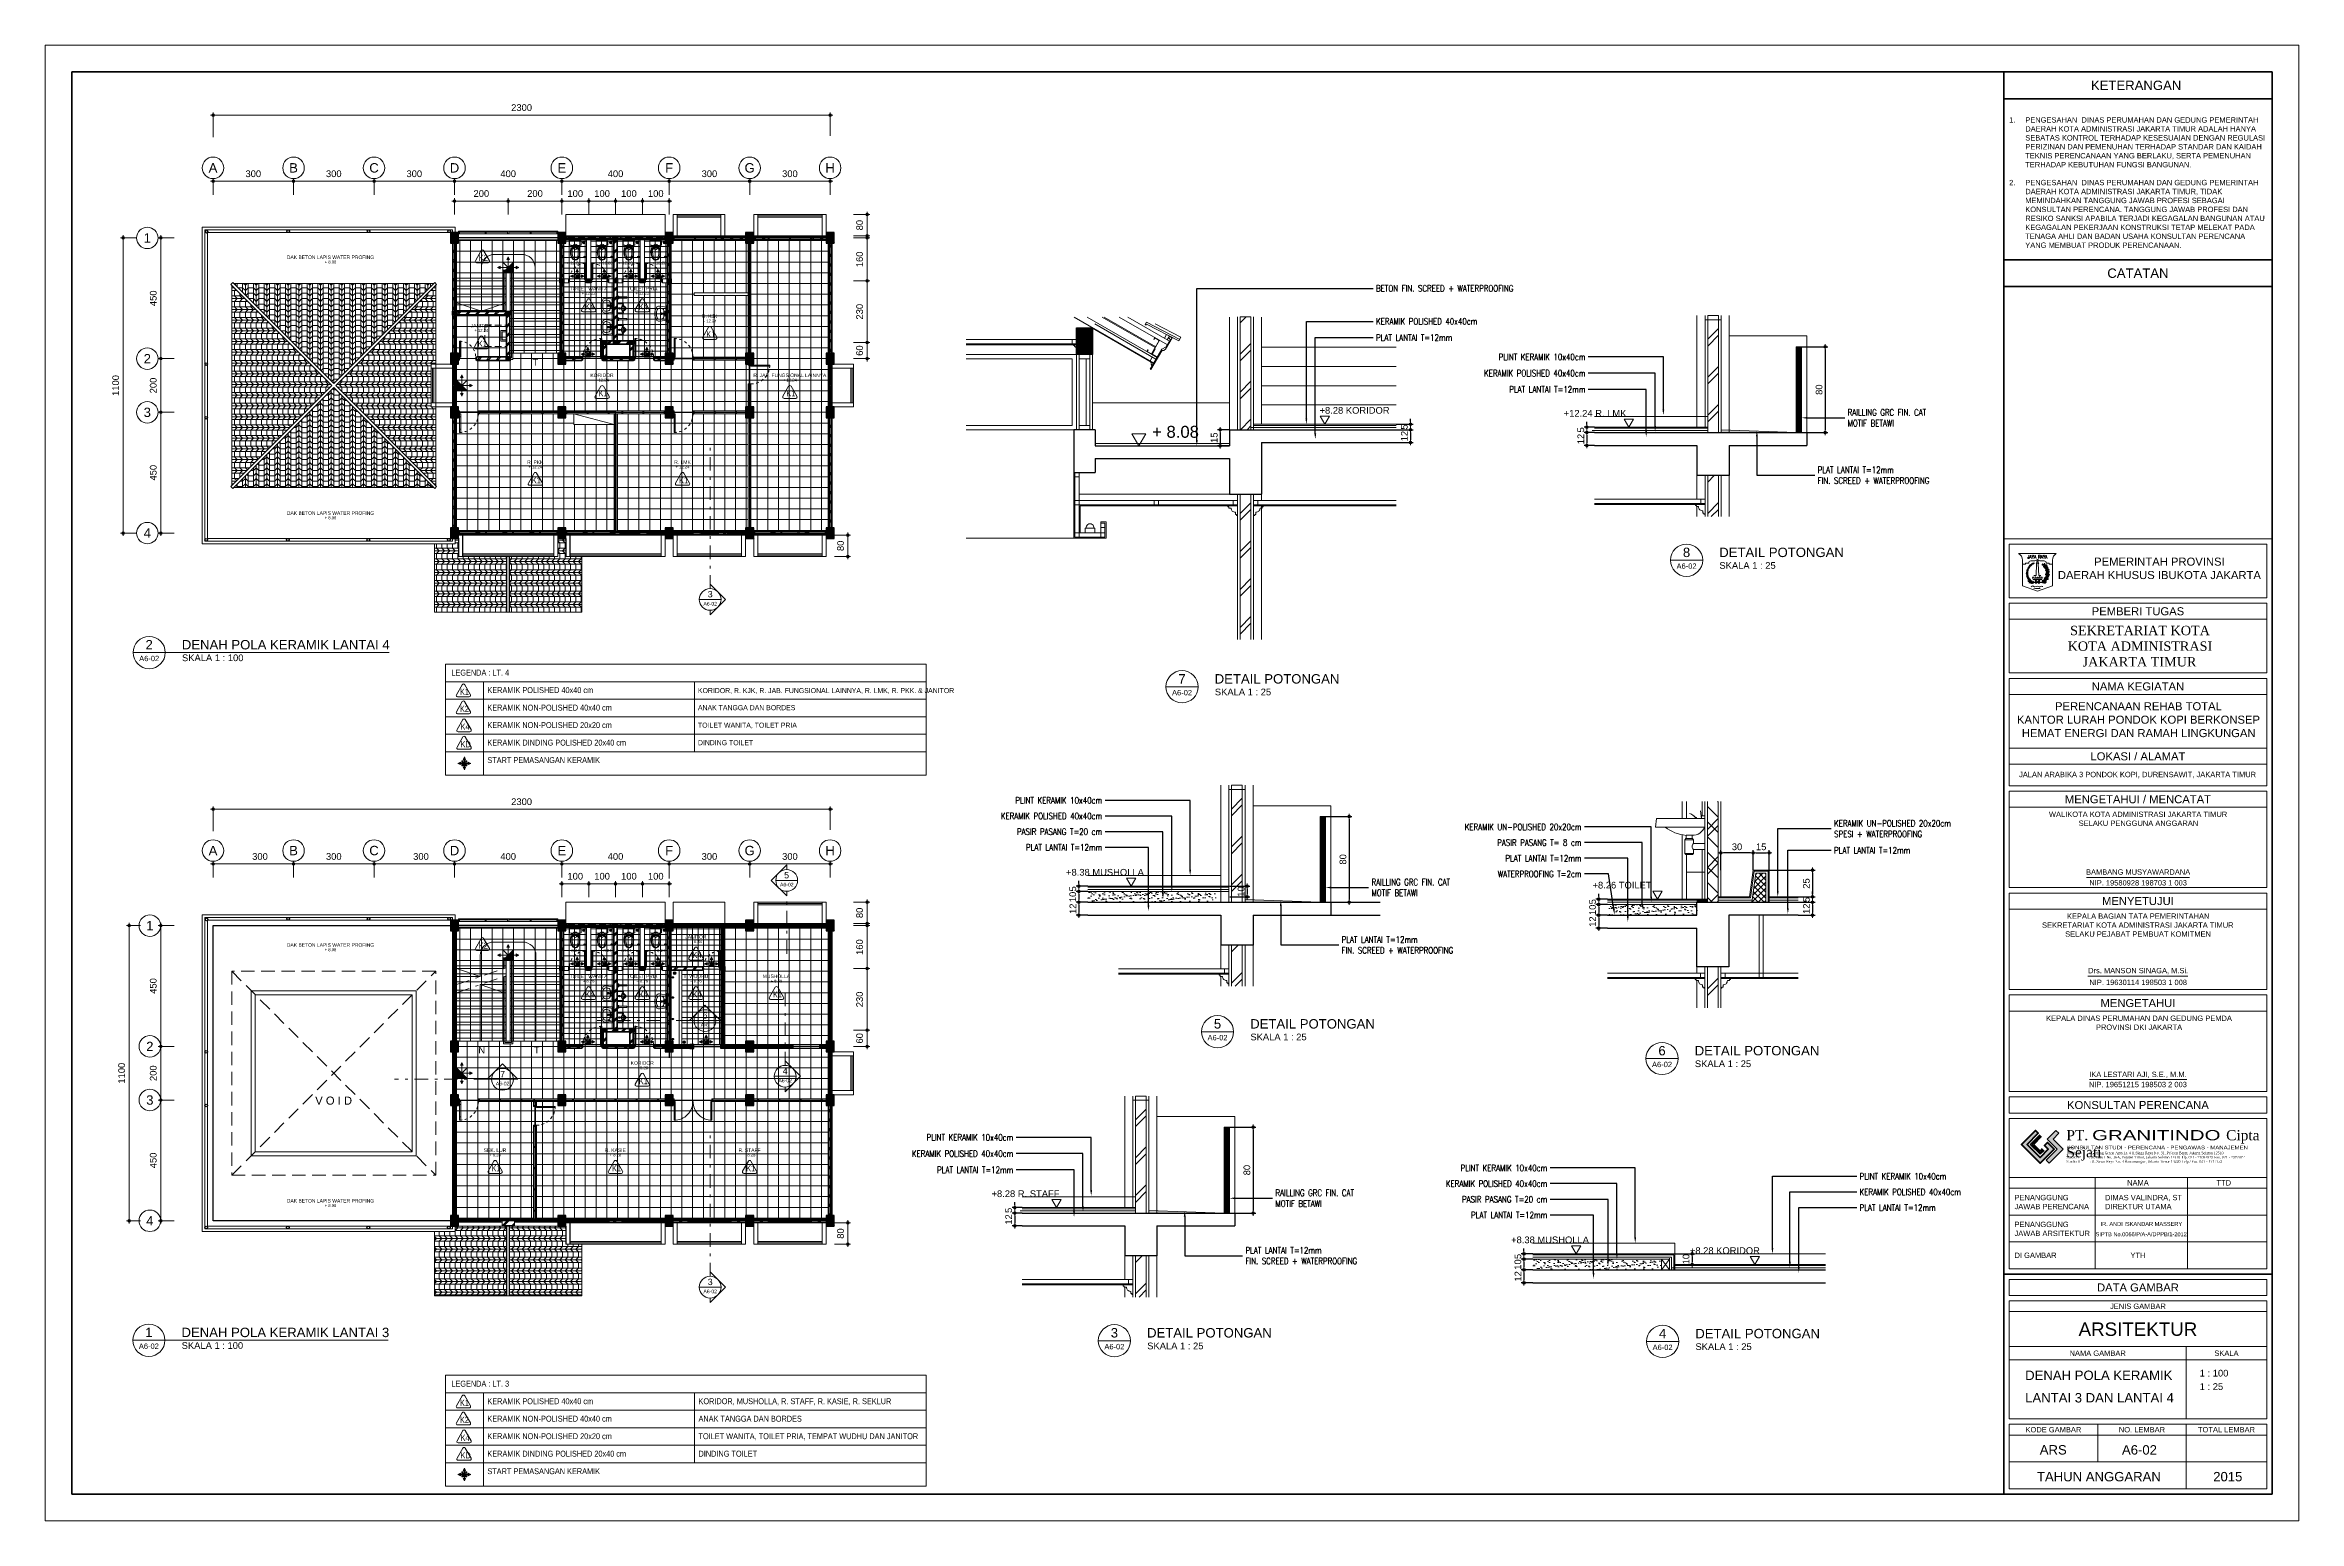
# Model space of a CAD drawing. Header units: millimetres. Extents: x -11 to 1625, y -267 to 180.
# Drawn here: x 995.2 to 1079.2, y 63 to 118 of the extents above; entities that cross this region are included whole.
import ezdxf
from ezdxf import colors
from ezdxf.entities.mleader import LeaderData, LeaderLine
from ezdxf.enums import TextEntityAlignment as Align
from ezdxf.math import Vec2, Vec3

# ---------------------------------------------------------------- set-up
doc = ezdxf.new("R2010")
doc.units = ezdxf.units.MM
doc.linetypes.add('DASHDOT', pattern=[1, 0.5, -0.25, 0, -0.25])
doc.linetypes.add('HIDDEN', pattern=[0.375, 0.25, -0.125])
for name, color, linetype, lineweight in [('ars', 11, 'Continuous', 5), ('ARS DIN', 31, 'Continuous', 5), ('ARSIR BETON', 47, 'Continuous', 5), ('ARSIR WARNA', 43, 'Continuous', 0), ('atap', 7, 'Continuous', 20), ('blk', 1, 'Continuous', 30), ('CONCRETE', 8, 'Continuous', 5), ('dinding', 5, 'Continuous', 15), ('GEN', 11, 'Continuous', 5), ('GRS KOP', 1, 'Continuous', 35), ('kap', 71, 'Continuous', 15), ('keramik', 73, 'Continuous', 5), ('KOLOM', 1, 'Continuous', 30), ('kop', 7, 'Continuous', 20), ('kus', 63, 'Continuous', 15), ('lan', 7, 'Continuous', 15), ('logo', 7, 'Continuous', 50), ('not', 7, 'Continuous', 20), ('PARTISI', 190, 'Continuous', 9), ('pla', 213, 'Continuous', 15), ('SANITAIR', 4, 'Continuous', 5), ('sol kol', 8, 'Continuous', 0), ('START POINT', 8, 'Continuous', 9), ('tem', 5, 'Continuous', 20), ('TEXT KETERANGAN', 7, 'Continuous', 9), ('u', 6, 'Continuous', 20)]:
    doc.layers.add(name, color=color, linetype=linetype, lineweight=lineweight)
doc.styles.add('ATTR', font='romans.shx', dxfattribs={"width": 0.8, "height": 1.735066})
doc.styles.add('BARU', font='complex.shx')
doc.styles.add('ISO', font='arial.ttf', dxfattribs={"width": 0.85})
doc.styles.add('S', font='SIMPLEX', dxfattribs={"width": 1.1})
doc.styles.get("Standard").update_dxf_attribs({"font": 'ARIALUNI.TTF'})
doc.linetypes.add('BATTING', pattern='A,0.0001,-0.1,[134,ltypeshp.shx,S=0.1,R=0,X=-0.1,Y=0],-0.2,[134,ltypeshp.shx,S=0.1,R=180,X=0.1,Y=0],-0.1', length=0.4001)
doc.dimstyles.new('SK-25', dxfattribs={"dimtxt": 0.25, "dimasz": 0.1, "dimexe": 0.1, "dimexo": 0, "dimgap": 0.1, "dimtad": 1, "dimdec": 0, "dimlfac": 25, "dimzin": 12, "dimdsep": 46, "dimtxsty": 'Standard', "dimblk": 'BULAT', "dimcen": 0.1, "dimclrd": 256, "dimadec": 0, "dimazin": 3, "dimtfac": 1, "dimtdec": 0, "dimtofl": 0, "dimtmove": 0, "dimatfit": 3, "dimldrblk": 'BULAT', "dimfxl": 0, "dimtolj": 1, "dimtzin": 0, "dimarcsym": 0})
doc.dimstyles.new('SK100', dxfattribs={"dimtxt": 0.25, "dimasz": 0.1, "dimexe": 0.1, "dimexo": 0, "dimgap": 0.15, "dimtad": 1, "dimdec": 0, "dimlfac": 100, "dimzin": 12, "dimdsep": 46, "dimtxsty": 'Standard', "dimblk": 'BULAT', "dimcen": 0.1, "dimclrd": 256, "dimclre": 256, "dimclrt": 256, "dimadec": 0, "dimazin": 3, "dimtfac": 1, "dimtdec": 0, "dimtofl": 0, "dimtmove": 0, "dimatfit": 3, "dimldrblk": 'BULAT', "dimfxl": 0, "dimtolj": 1, "dimtzin": 0, "dimlwd": -1, "dimlwe": -1, "dimarcsym": 0})
pattern_1 = [(45, (-1.5, 2.725), (-0.1767767, 0.1767767), []), (45, (-1.4375, 2.725), (-0.1767767, 0.1767767), [])]
pattern_2 = [(45, (-0.5, 2.725), (-0.1767767, 0.1767767), []), (45, (-0.4375, 2.725), (-0.1767767, 0.1767767), [])]
pattern_3 = [(45, (2, 2.75), (-0.1767767, 0.1767767), []), (45, (2.0625, 2.75), (-0.1767767, 0.1767767), [])]
pattern_4 = [(45, (1, 2.75), (-0.1767767, 0.1767767), []), (45, (1.0625, 2.75), (-0.1767767, 0.1767767), [])]
pattern_5 = [(0, (1010.94856, 105.88503), (0, 0.4), []), (90, (1010.94856, 105.88503), (-0.4, 2e-17), [])]
pattern_6 = [(0, (974.5761, 109.3137), (0, 0.3), [])]
pattern_7 = [(0, (974.5761, 110.08503), (0, 0.3), [])]

msp = doc.modelspace()

# ---------------------------------------------------------------- texts
at = {"layer": 'not', "char_height": 0.25, "attachment_point": 1}
for s, width, insert in [('\\pi0.028836;T', 0.255660113, (1013.3508121, 106.3051282)), ('\\pi0.028606;N', 0.253834895, (1011.3314206, 80.6762353)), ('\\pi0.027924;T', 0.253834895, (1013.4064206, 80.6762353))]:
    msp.add_mtext_dynamic_manual_height_columns(s, width=width, gutter_width=12.5, heights=[0], dxfattribs=dict(at, insert=insert))
at = {"layer": 'TEXT KETERANGAN', "style": 'ISO', "width": 0.85}
for s, height, p in [('LEGENDA : LT. 4', 0.220818214, (1010.3569302, 94.5030795)), ('KERAMIK POLISHED 40x40 cm', 0.220818214, (1011.6983645, 93.8509678)), ('KERAMIK NON-POLISHED 40x40 cm', 0.220818214, (1011.6983645, 93.1988561)), ('ANAK TANGGA DAN BORDES', 0.189324016, (1019.5464991, 93.21285)), ('KORIDOR, R. KJK, R. JAB. FUNGSIONAL LAINNYA, R. LMK, R. PKK. & JANITOR', 0.189324016, (1019.5464991, 93.8502484)), ('KERAMIK NON-POLISHED 20x20 cm', 0.220818214, (1011.6983645, 92.5467444)), ('TOILET WANITA, TOILET PRIA', 0.189324016, (1019.5464991, 92.5607383)), ('KERAMIK DINDING POLISHED 20x40 cm', 0.220818214, (1011.6983645, 91.8946327)), ('DINDING TOILET', 0.189324016, (1019.5464991, 91.9086266)), ('START PEMASANGAN KERAMIK', 0.220818214, (1011.6983645, 91.242521)), ('LEGENDA : LT. 3', 0.220818214, (1010.3569302, 68.0030795)), ('KERAMIK POLISHED 40x40 cm', 0.220818214, (1011.6983645, 67.3509678)), ('KORIDOR, MUSHOLLA, R. STAFF, R. KASIE, R. SEKLUR', 0.220818214, (1019.5679449, 67.3509678)), ('KERAMIK NON-POLISHED 40x40 cm', 0.220818214, (1011.6983645, 66.6988561)), ('ANAK TANGGA DAN BORDES', 0.220818214, (1019.5679449, 66.6988561)), ('KERAMIK NON-POLISHED 20x20 cm', 0.220818214, (1011.6983645, 66.0467444)), ('KERAMIK DINDING POLISHED 20x40 cm', 0.220818214, (1011.6983645, 65.3946327)), ('TOILET WANITA, TOILET PRIA, TEMPAT WUDHU DAN JANITOR', 0.220818214, (1019.5679449, 66.0467444)), ('DINDING TOILET', 0.220818214, (1019.5679449, 65.3946327)), ('START PEMASANGAN KERAMIK', 0.220818214, (1011.6983645, 64.742521))]:
    msp.add_text(s, height=height, dxfattribs=at).set_placement(p)

# ---------------------------------------------------------------- blocks, each defined once
blk = doc.blocks.new('Ndtpd')
blk.add_line((0.75, 0), (-0.75, 0))
blk.add_circle((0, 0), 0.747)
at = {"flags": 4}
for tag, height, p in [('NO', 0.5, (0, 0.15)), ('NOLBR', 0.3, (0, -0.4))]:
    blk.add_attdef(tag, text='', height=height, dxfattribs=at).set_placement(p, align=Align.CENTER)
for tag, p, height in [('NDTPD', (1.52, 0.15), 0.5), ('SKALA', (1.52, -0.4), 0.3)]:
    blk.add_attdef(tag, p, '', height=height, dxfattribs=at)
blk = doc.blocks.new('BULAT')
for p, q in [((-1, 0), (1, 0)), ((0, -1), (0, 1))]:
    blk.add_line(p, q)
blk.add_circle((0, 0), 0.5)
blk = doc.blocks.new('*D1116')
at = {"layer": 'Defpoints', "color": 0, "ltscale": 0.15}
for p in [(999.524, 104.314), (1000.024, 104.314), (1000.024, 99.814)]:
    blk.add_point(p, dxfattribs=at)
at = {"layer": 'u', "ltscale": 0.15}
for p, q in [((1000.024, 104.314), (999.424, 104.314)), ((999.524, 99.914), (999.524, 104.214)), ((1000.024, 99.814), (999.424, 99.814))]:
    blk.add_line(p, q, dxfattribs=at)
at = {"layer": 'u', "ltscale": 0.15, "xscale": 0.1, "yscale": 0.1, "zscale": 0.1}
for p, rotation in [((999.524, 104.314), 90), ((999.524, 99.814), 270)]:
    blk.add_blockref('BULAT', p, dxfattribs=dict(at, rotation=rotation))
at = {"layer": 'u', "ltscale": 0.15, "insert": (999.246, 102.064), "char_height": 0.25, "attachment_point": 5, "rotation": 90}
blk.add_mtext('\\A1;450', dxfattribs=at)
blk = doc.blocks.new('*D1117')
at = {"layer": 'Defpoints', "color": 0, "ltscale": 0.15}
for p in [(999.524, 106.314), (1000.024, 106.314), (1000.024, 104.314)]:
    blk.add_point(p, dxfattribs=at)
at = {"layer": 'u', "ltscale": 0.15}
for p, q in [((1000.024, 106.314), (999.424, 106.314)), ((999.524, 104.414), (999.524, 106.214)), ((1000.024, 104.314), (999.424, 104.314))]:
    blk.add_line(p, q, dxfattribs=at)
at = {"layer": 'u', "ltscale": 0.15, "xscale": 0.1, "yscale": 0.1, "zscale": 0.1}
for p, rotation in [((999.524, 106.314), 90), ((999.524, 104.314), 270)]:
    blk.add_blockref('BULAT', p, dxfattribs=dict(at, rotation=rotation))
at = {"layer": 'u', "ltscale": 0.15, "insert": (999.246, 105.314), "char_height": 0.25, "attachment_point": 5, "rotation": 90}
blk.add_mtext('\\A1;200', dxfattribs=at)
blk = doc.blocks.new('*D1118')
at = {"layer": 'Defpoints', "color": 0, "ltscale": 0.15}
for p in [(1000.024, 110.814), (999.524, 106.314), (1000.024, 106.314)]:
    blk.add_point(p, dxfattribs=at)
at = {"layer": 'u', "ltscale": 0.15}
for p, q in [((1000.024, 110.814), (999.424, 110.814)), ((999.524, 110.714), (999.524, 106.414)), ((1000.024, 106.314), (999.424, 106.314))]:
    blk.add_line(p, q, dxfattribs=at)
at = {"layer": 'u', "ltscale": 0.15, "xscale": 0.1, "yscale": 0.1, "zscale": 0.1}
for p, rotation in [((999.524, 110.814), 90), ((999.524, 106.314), 270)]:
    blk.add_blockref('BULAT', p, dxfattribs=dict(at, rotation=rotation))
at = {"layer": 'u', "ltscale": 0.15, "insert": (999.246, 108.564), "char_height": 0.25, "attachment_point": 5, "rotation": 90}
blk.add_mtext('\\A1;450', dxfattribs=at)
blk = doc.blocks.new('NAV')
blk.add_circle((0, -0.4), 0.4)
at = {"style": 'S', "width": 0.75, "flags": 4}
blk.add_attdef('AV', text='', height=0.3, dxfattribs=at).set_placement((0, -0.4), align=Align.MIDDLE)
blk = doc.blocks.new('*D1119')
at = {"layer": 'Defpoints', "color": 0, "ltscale": 0.15}
for p in [(998.624, 110.814), (998.124, 99.814), (998.624, 99.814)]:
    blk.add_point(p, dxfattribs=at)
at = {"layer": 'u', "ltscale": 0.15}
for p, q in [((998.624, 110.814), (998.024, 110.814)), ((998.124, 110.714), (998.124, 99.914)), ((998.624, 99.814), (998.024, 99.814))]:
    blk.add_line(p, q, dxfattribs=at)
at = {"layer": 'u', "ltscale": 0.15, "xscale": 0.1, "yscale": 0.1, "zscale": 0.1}
for p, rotation in [((998.124, 110.814), 90), ((998.124, 99.814), 270)]:
    blk.add_blockref('BULAT', p, dxfattribs=dict(at, rotation=rotation))
at = {"layer": 'u', "ltscale": 0.15, "insert": (997.846, 105.314), "char_height": 0.25, "attachment_point": 5, "rotation": 90}
blk.add_mtext('\\A1;1100', dxfattribs=at)
blk = doc.blocks.new('*D1127')
at = {"layer": 'Defpoints', "color": 0, "ltscale": 0.15}
for p in [(999.524, 78.685), (1000.024, 78.685), (1000.024, 74.185)]:
    blk.add_point(p, dxfattribs=at)
at = {"layer": 'u', "ltscale": 0.15}
for p, q in [((1000.024, 78.685), (999.424, 78.685)), ((999.524, 74.285), (999.524, 78.585)), ((1000.024, 74.185), (999.424, 74.185))]:
    blk.add_line(p, q, dxfattribs=at)
at = {"layer": 'u', "ltscale": 0.15, "xscale": 0.1, "yscale": 0.1, "zscale": 0.1}
for p, rotation in [((999.524, 78.685), 90), ((999.524, 74.185), 270)]:
    blk.add_blockref('BULAT', p, dxfattribs=dict(at, rotation=rotation))
at = {"layer": 'u', "ltscale": 0.15, "insert": (999.246, 76.435), "char_height": 0.25, "attachment_point": 5, "rotation": 90}
blk.add_mtext('\\A1;450', dxfattribs=at)
blk = doc.blocks.new('*D1128')
at = {"layer": 'Defpoints', "color": 0, "ltscale": 0.15}
for p in [(999.524, 80.685), (1000.024, 80.685), (1000.024, 78.685)]:
    blk.add_point(p, dxfattribs=at)
at = {"layer": 'u', "ltscale": 0.15}
for p, q in [((1000.024, 80.685), (999.424, 80.685)), ((999.524, 78.785), (999.524, 80.585)), ((1000.024, 78.685), (999.424, 78.685))]:
    blk.add_line(p, q, dxfattribs=at)
at = {"layer": 'u', "ltscale": 0.15, "xscale": 0.1, "yscale": 0.1, "zscale": 0.1}
for p, rotation in [((999.524, 80.685), 90), ((999.524, 78.685), 270)]:
    blk.add_blockref('BULAT', p, dxfattribs=dict(at, rotation=rotation))
at = {"layer": 'u', "ltscale": 0.15, "insert": (999.246, 79.685), "char_height": 0.25, "attachment_point": 5, "rotation": 90}
blk.add_mtext('\\A1;200', dxfattribs=at)
blk = doc.blocks.new('*D1129')
at = {"layer": 'Defpoints', "color": 0, "ltscale": 0.15}
for p in [(1000.024, 85.185), (999.524, 80.685), (1000.024, 80.685)]:
    blk.add_point(p, dxfattribs=at)
at = {"layer": 'u', "ltscale": 0.15}
for p, q in [((1000.024, 85.185), (999.424, 85.185)), ((999.524, 85.085), (999.524, 80.785)), ((1000.024, 80.685), (999.424, 80.685))]:
    blk.add_line(p, q, dxfattribs=at)
at = {"layer": 'u', "ltscale": 0.15, "xscale": 0.1, "yscale": 0.1, "zscale": 0.1}
for p, rotation in [((999.524, 85.185), 90), ((999.524, 80.685), 270)]:
    blk.add_blockref('BULAT', p, dxfattribs=dict(at, rotation=rotation))
at = {"layer": 'u', "ltscale": 0.15, "insert": (999.246, 82.935), "char_height": 0.25, "attachment_point": 5, "rotation": 90}
blk.add_mtext('\\A1;450', dxfattribs=at)
blk = doc.blocks.new('*D1130')
at = {"layer": 'Defpoints', "color": 0, "ltscale": 0.15}
for p in [(998.769, 85.185), (998.344, 74.185), (998.769, 74.185)]:
    blk.add_point(p, dxfattribs=at)
at = {"layer": 'u', "ltscale": 0.15}
for p, q in [((998.769, 85.185), (998.244, 85.185)), ((998.344, 85.085), (998.344, 74.285)), ((998.769, 74.185), (998.244, 74.185))]:
    blk.add_line(p, q, dxfattribs=at)
at = {"layer": 'u', "ltscale": 0.15, "xscale": 0.1, "yscale": 0.1, "zscale": 0.1}
for p, rotation in [((998.344, 85.185), 90), ((998.344, 74.185), 270)]:
    blk.add_blockref('BULAT', p, dxfattribs=dict(at, rotation=rotation))
at = {"layer": 'u', "ltscale": 0.15, "insert": (998.066, 79.685), "char_height": 0.25, "attachment_point": 5, "rotation": 90}
blk.add_mtext('\\A1;1100', dxfattribs=at)
blk = doc.blocks.new('*D1131')
at = {"layer": 'Defpoints', "color": 0, "ltscale": 0.15}
for p in [(1004.474, 87.482), (1001.474, 86.982), (1004.474, 86.982)]:
    blk.add_point(p, dxfattribs=at)
at = {"layer": 'u', "ltscale": 0.15}
for p, q in [((1001.474, 86.982), (1001.474, 87.582)), ((1001.574, 87.482), (1004.374, 87.482)), ((1004.474, 86.982), (1004.474, 87.582))]:
    blk.add_line(p, q, dxfattribs=at)
at = {"layer": 'u', "ltscale": 0.15, "xscale": 0.1, "yscale": 0.1, "zscale": 0.1, "rotation": 180}
blk.add_blockref('BULAT', (1001.474, 87.482), dxfattribs=at)
at = {"layer": 'u', "ltscale": 0.15, "xscale": 0.1, "yscale": 0.1, "zscale": 0.1}
blk.add_blockref('BULAT', (1004.474, 87.482), dxfattribs=at)
at = {"layer": 'u', "ltscale": 0.15, "insert": (1003.224, 87.76), "char_height": 0.25, "attachment_point": 5}
blk.add_mtext('\\A1;300', dxfattribs=at)
blk = doc.blocks.new('*D1132')
at = {"layer": 'Defpoints', "color": 0, "ltscale": 0.15}
for p in [(1007.474, 87.482), (1004.474, 86.982), (1007.474, 86.982)]:
    blk.add_point(p, dxfattribs=at)
at = {"layer": 'u', "ltscale": 0.15}
for p, q in [((1004.474, 86.982), (1004.474, 87.582)), ((1004.574, 87.482), (1007.374, 87.482)), ((1007.474, 86.982), (1007.474, 87.582))]:
    blk.add_line(p, q, dxfattribs=at)
at = {"layer": 'u', "ltscale": 0.15, "xscale": 0.1, "yscale": 0.1, "zscale": 0.1, "rotation": 180}
blk.add_blockref('BULAT', (1004.474, 87.482), dxfattribs=at)
at = {"layer": 'u', "ltscale": 0.15, "xscale": 0.1, "yscale": 0.1, "zscale": 0.1}
blk.add_blockref('BULAT', (1007.474, 87.482), dxfattribs=at)
at = {"layer": 'u', "ltscale": 0.15, "insert": (1005.974, 87.76), "char_height": 0.25, "attachment_point": 5}
blk.add_mtext('\\A1;300', dxfattribs=at)
blk = doc.blocks.new('*D1133')
at = {"layer": 'Defpoints', "color": 0, "ltscale": 0.15}
for p in [(1010.474, 87.482), (1007.474, 86.982), (1010.474, 86.982)]:
    blk.add_point(p, dxfattribs=at)
at = {"layer": 'u', "ltscale": 0.15}
for p, q in [((1007.474, 86.982), (1007.474, 87.582)), ((1007.574, 87.482), (1010.374, 87.482)), ((1010.474, 86.982), (1010.474, 87.582))]:
    blk.add_line(p, q, dxfattribs=at)
at = {"layer": 'u', "ltscale": 0.15, "xscale": 0.1, "yscale": 0.1, "zscale": 0.1, "rotation": 180}
blk.add_blockref('BULAT', (1007.474, 87.482), dxfattribs=at)
at = {"layer": 'u', "ltscale": 0.15, "xscale": 0.1, "yscale": 0.1, "zscale": 0.1}
blk.add_blockref('BULAT', (1010.474, 87.482), dxfattribs=at)
at = {"layer": 'u', "ltscale": 0.15, "insert": (1009.224, 87.76), "char_height": 0.25, "attachment_point": 5}
blk.add_mtext('\\A1;300', dxfattribs=at)
blk = doc.blocks.new('*D1134')
at = {"layer": 'Defpoints', "color": 0, "ltscale": 0.15}
for p in [(1018.474, 87.482), (1014.474, 86.982), (1018.474, 86.935)]:
    blk.add_point(p, dxfattribs=at)
at = {"layer": 'u', "ltscale": 0.15}
for p, q in [((1014.474, 86.982), (1014.474, 87.582)), ((1014.574, 87.482), (1018.374, 87.482)), ((1018.474, 86.935), (1018.474, 87.582))]:
    blk.add_line(p, q, dxfattribs=at)
at = {"layer": 'u', "ltscale": 0.15, "xscale": 0.1, "yscale": 0.1, "zscale": 0.1, "rotation": 180}
blk.add_blockref('BULAT', (1014.474, 87.482), dxfattribs=at)
at = {"layer": 'u', "ltscale": 0.15, "xscale": 0.1, "yscale": 0.1, "zscale": 0.1}
blk.add_blockref('BULAT', (1018.474, 87.482), dxfattribs=at)
at = {"layer": 'u', "ltscale": 0.15, "insert": (1016.474, 87.76), "char_height": 0.25, "attachment_point": 5}
blk.add_mtext('\\A1;400', dxfattribs=at)
blk = doc.blocks.new('*D1135')
at = {"layer": 'Defpoints', "color": 0, "ltscale": 0.15}
for p in [(1021.474, 87.482), (1018.474, 86.935), (1021.474, 86.982)]:
    blk.add_point(p, dxfattribs=at)
at = {"layer": 'u', "ltscale": 0.15}
for p, q in [((1018.474, 86.935), (1018.474, 87.582)), ((1018.574, 87.482), (1021.374, 87.482)), ((1021.474, 86.982), (1021.474, 87.582))]:
    blk.add_line(p, q, dxfattribs=at)
at = {"layer": 'u', "ltscale": 0.15, "xscale": 0.1, "yscale": 0.1, "zscale": 0.1, "rotation": 180}
blk.add_blockref('BULAT', (1018.474, 87.482), dxfattribs=at)
at = {"layer": 'u', "ltscale": 0.15, "xscale": 0.1, "yscale": 0.1, "zscale": 0.1}
blk.add_blockref('BULAT', (1021.474, 87.482), dxfattribs=at)
at = {"layer": 'u', "ltscale": 0.15, "insert": (1019.974, 87.76), "char_height": 0.25, "attachment_point": 5}
blk.add_mtext('\\A1;300', dxfattribs=at)
blk = doc.blocks.new('*D1136')
at = {"layer": 'Defpoints', "color": 0, "ltscale": 0.15}
for p in [(1014.474, 87.482), (1010.474, 86.982), (1014.474, 86.982)]:
    blk.add_point(p, dxfattribs=at)
at = {"layer": 'u', "ltscale": 0.15}
for p, q in [((1010.474, 86.982), (1010.474, 87.582)), ((1010.574, 87.482), (1014.374, 87.482)), ((1014.474, 86.982), (1014.474, 87.582))]:
    blk.add_line(p, q, dxfattribs=at)
at = {"layer": 'u', "ltscale": 0.15, "xscale": 0.1, "yscale": 0.1, "zscale": 0.1, "rotation": 180}
blk.add_blockref('BULAT', (1010.474, 87.482), dxfattribs=at)
at = {"layer": 'u', "ltscale": 0.15, "xscale": 0.1, "yscale": 0.1, "zscale": 0.1}
blk.add_blockref('BULAT', (1014.474, 87.482), dxfattribs=at)
at = {"layer": 'u', "ltscale": 0.15, "insert": (1012.474, 87.76), "char_height": 0.25, "attachment_point": 5}
blk.add_mtext('\\A1;400', dxfattribs=at)
blk = doc.blocks.new('*D1137')
at = {"layer": 'Defpoints', "color": 0, "ltscale": 0.15}
for p in [(1024.474, 87.482), (1021.474, 86.982), (1024.474, 86.982)]:
    blk.add_point(p, dxfattribs=at)
at = {"layer": 'u', "ltscale": 0.15}
for p, q in [((1021.474, 86.982), (1021.474, 87.582)), ((1021.574, 87.482), (1024.374, 87.482)), ((1024.474, 86.982), (1024.474, 87.582))]:
    blk.add_line(p, q, dxfattribs=at)
at = {"layer": 'u', "ltscale": 0.15, "xscale": 0.1, "yscale": 0.1, "zscale": 0.1, "rotation": 180}
blk.add_blockref('BULAT', (1021.474, 87.482), dxfattribs=at)
at = {"layer": 'u', "ltscale": 0.15, "xscale": 0.1, "yscale": 0.1, "zscale": 0.1}
blk.add_blockref('BULAT', (1024.474, 87.482), dxfattribs=at)
at = {"layer": 'u', "ltscale": 0.15, "insert": (1022.974, 87.76), "char_height": 0.25, "attachment_point": 5}
blk.add_mtext('\\A1;300', dxfattribs=at)
blk = doc.blocks.new('*D1138')
at = {"layer": 'Defpoints', "color": 0, "ltscale": 0.15}
for p in [(1024.474, 89.523), (1001.474, 88.701), (1024.474, 88.751)]:
    blk.add_point(p, dxfattribs=at)
at = {"layer": 'u', "ltscale": 0.15}
for p, q in [((1001.474, 88.701), (1001.474, 89.623)), ((1001.574, 89.523), (1024.374, 89.523)), ((1024.474, 88.751), (1024.474, 89.623))]:
    blk.add_line(p, q, dxfattribs=at)
at = {"layer": 'u', "ltscale": 0.15, "xscale": 0.1, "yscale": 0.1, "zscale": 0.1, "rotation": 180}
blk.add_blockref('BULAT', (1001.474, 89.523), dxfattribs=at)
at = {"layer": 'u', "ltscale": 0.15, "xscale": 0.1, "yscale": 0.1, "zscale": 0.1}
blk.add_blockref('BULAT', (1024.474, 89.523), dxfattribs=at)
at = {"layer": 'u', "ltscale": 0.15, "insert": (1012.974, 89.801), "char_height": 0.25, "attachment_point": 5}
blk.add_mtext('\\A1;2300', dxfattribs=at)
blk = doc.blocks.new('*D1139')
at = {"layer": 'Defpoints', "color": 0, "ltscale": 0.15}
for p in [(1004.474, 112.925), (1001.474, 112.425), (1004.474, 112.425)]:
    blk.add_point(p, dxfattribs=at)
at = {"layer": 'u', "ltscale": 0.15}
for p, q in [((1001.474, 112.425), (1001.474, 113.025)), ((1001.574, 112.925), (1004.374, 112.925)), ((1004.474, 112.425), (1004.474, 113.025))]:
    blk.add_line(p, q, dxfattribs=at)
at = {"layer": 'u', "ltscale": 0.15, "xscale": 0.1, "yscale": 0.1, "zscale": 0.1, "rotation": 180}
blk.add_blockref('BULAT', (1001.474, 112.925), dxfattribs=at)
at = {"layer": 'u', "ltscale": 0.15, "xscale": 0.1, "yscale": 0.1, "zscale": 0.1}
blk.add_blockref('BULAT', (1004.474, 112.925), dxfattribs=at)
at = {"layer": 'u', "ltscale": 0.15, "insert": (1002.974, 113.203), "char_height": 0.25, "attachment_point": 5}
blk.add_mtext('\\A1;300', dxfattribs=at)
blk = doc.blocks.new('*D1140')
at = {"layer": 'Defpoints', "color": 0, "ltscale": 0.15}
for p in [(1007.474, 112.925), (1004.474, 112.425), (1007.474, 112.425)]:
    blk.add_point(p, dxfattribs=at)
at = {"layer": 'u', "ltscale": 0.15}
for p, q in [((1004.474, 112.425), (1004.474, 113.025)), ((1004.574, 112.925), (1007.374, 112.925)), ((1007.474, 112.425), (1007.474, 113.025))]:
    blk.add_line(p, q, dxfattribs=at)
at = {"layer": 'u', "ltscale": 0.15, "xscale": 0.1, "yscale": 0.1, "zscale": 0.1, "rotation": 180}
blk.add_blockref('BULAT', (1004.474, 112.925), dxfattribs=at)
at = {"layer": 'u', "ltscale": 0.15, "xscale": 0.1, "yscale": 0.1, "zscale": 0.1}
blk.add_blockref('BULAT', (1007.474, 112.925), dxfattribs=at)
at = {"layer": 'u', "ltscale": 0.15, "insert": (1005.974, 113.203), "char_height": 0.25, "attachment_point": 5}
blk.add_mtext('\\A1;300', dxfattribs=at)
blk = doc.blocks.new('*D1141')
at = {"layer": 'Defpoints', "color": 0, "ltscale": 0.15}
for p in [(1010.474, 112.925), (1007.474, 112.425), (1010.474, 112.425)]:
    blk.add_point(p, dxfattribs=at)
at = {"layer": 'u', "ltscale": 0.15}
for p, q in [((1007.474, 112.425), (1007.474, 113.025)), ((1007.574, 112.925), (1010.374, 112.925)), ((1010.474, 112.425), (1010.474, 113.025))]:
    blk.add_line(p, q, dxfattribs=at)
at = {"layer": 'u', "ltscale": 0.15, "xscale": 0.1, "yscale": 0.1, "zscale": 0.1, "rotation": 180}
blk.add_blockref('BULAT', (1007.474, 112.925), dxfattribs=at)
at = {"layer": 'u', "ltscale": 0.15, "xscale": 0.1, "yscale": 0.1, "zscale": 0.1}
blk.add_blockref('BULAT', (1010.474, 112.925), dxfattribs=at)
at = {"layer": 'u', "ltscale": 0.15, "insert": (1008.974, 113.203), "char_height": 0.25, "attachment_point": 5}
blk.add_mtext('\\A1;300', dxfattribs=at)
blk = doc.blocks.new('*D1142')
at = {"layer": 'Defpoints', "color": 0, "ltscale": 0.15}
for p in [(1018.474, 112.925), (1014.474, 112.425), (1018.474, 112.425)]:
    blk.add_point(p, dxfattribs=at)
at = {"layer": 'u', "ltscale": 0.15}
for p, q in [((1014.474, 112.425), (1014.474, 113.025)), ((1014.574, 112.925), (1018.374, 112.925)), ((1018.474, 112.425), (1018.474, 113.025))]:
    blk.add_line(p, q, dxfattribs=at)
at = {"layer": 'u', "ltscale": 0.15, "xscale": 0.1, "yscale": 0.1, "zscale": 0.1, "rotation": 180}
blk.add_blockref('BULAT', (1014.474, 112.925), dxfattribs=at)
at = {"layer": 'u', "ltscale": 0.15, "xscale": 0.1, "yscale": 0.1, "zscale": 0.1}
blk.add_blockref('BULAT', (1018.474, 112.925), dxfattribs=at)
at = {"layer": 'u', "ltscale": 0.15, "insert": (1016.474, 113.203), "char_height": 0.25, "attachment_point": 5}
blk.add_mtext('\\A1;400', dxfattribs=at)
blk = doc.blocks.new('*D1143')
at = {"layer": 'Defpoints', "color": 0, "ltscale": 0.15}
for p in [(1021.474, 112.925), (1018.474, 112.425), (1021.474, 112.425)]:
    blk.add_point(p, dxfattribs=at)
at = {"layer": 'u', "ltscale": 0.15}
for p, q in [((1018.474, 112.425), (1018.474, 113.025)), ((1018.574, 112.925), (1021.374, 112.925)), ((1021.474, 112.425), (1021.474, 113.025))]:
    blk.add_line(p, q, dxfattribs=at)
at = {"layer": 'u', "ltscale": 0.15, "xscale": 0.1, "yscale": 0.1, "zscale": 0.1, "rotation": 180}
blk.add_blockref('BULAT', (1018.474, 112.925), dxfattribs=at)
at = {"layer": 'u', "ltscale": 0.15, "xscale": 0.1, "yscale": 0.1, "zscale": 0.1}
blk.add_blockref('BULAT', (1021.474, 112.925), dxfattribs=at)
at = {"layer": 'u', "ltscale": 0.15, "insert": (1019.974, 113.203), "char_height": 0.25, "attachment_point": 5}
blk.add_mtext('\\A1;300', dxfattribs=at)
blk = doc.blocks.new('*D1144')
at = {"layer": 'Defpoints', "color": 0, "ltscale": 0.15}
for p in [(1014.474, 112.925), (1010.474, 112.425), (1014.474, 112.425)]:
    blk.add_point(p, dxfattribs=at)
at = {"layer": 'u', "ltscale": 0.15}
for p, q in [((1010.474, 112.425), (1010.474, 113.025)), ((1010.574, 112.925), (1014.374, 112.925)), ((1014.474, 112.425), (1014.474, 113.025))]:
    blk.add_line(p, q, dxfattribs=at)
at = {"layer": 'u', "ltscale": 0.15, "xscale": 0.1, "yscale": 0.1, "zscale": 0.1, "rotation": 180}
blk.add_blockref('BULAT', (1010.474, 112.925), dxfattribs=at)
at = {"layer": 'u', "ltscale": 0.15, "xscale": 0.1, "yscale": 0.1, "zscale": 0.1}
blk.add_blockref('BULAT', (1014.474, 112.925), dxfattribs=at)
at = {"layer": 'u', "ltscale": 0.15, "insert": (1012.474, 113.203), "char_height": 0.25, "attachment_point": 5}
blk.add_mtext('\\A1;400', dxfattribs=at)
blk = doc.blocks.new('*D1145')
at = {"layer": 'Defpoints', "color": 0, "ltscale": 0.15}
for p in [(1024.474, 112.925), (1021.474, 112.425), (1024.474, 112.425)]:
    blk.add_point(p, dxfattribs=at)
at = {"layer": 'u', "ltscale": 0.15}
for p, q in [((1021.474, 112.425), (1021.474, 113.025)), ((1021.574, 112.925), (1024.374, 112.925)), ((1024.474, 112.425), (1024.474, 113.025))]:
    blk.add_line(p, q, dxfattribs=at)
at = {"layer": 'u', "ltscale": 0.15, "xscale": 0.1, "yscale": 0.1, "zscale": 0.1, "rotation": 180}
blk.add_blockref('BULAT', (1021.474, 112.925), dxfattribs=at)
at = {"layer": 'u', "ltscale": 0.15, "xscale": 0.1, "yscale": 0.1, "zscale": 0.1}
blk.add_blockref('BULAT', (1024.474, 112.925), dxfattribs=at)
at = {"layer": 'u', "ltscale": 0.15, "insert": (1022.974, 113.203), "char_height": 0.25, "attachment_point": 5}
blk.add_mtext('\\A1;300', dxfattribs=at)
blk = doc.blocks.new('*D1146')
at = {"layer": 'Defpoints', "color": 0, "ltscale": 0.15}
for p in [(1024.474, 115.391), (1001.474, 114.569), (1024.474, 114.619)]:
    blk.add_point(p, dxfattribs=at)
at = {"layer": 'u', "ltscale": 0.15}
for p, q in [((1001.474, 114.569), (1001.474, 115.491)), ((1001.574, 115.391), (1024.374, 115.391)), ((1024.474, 114.619), (1024.474, 115.491))]:
    blk.add_line(p, q, dxfattribs=at)
at = {"layer": 'u', "ltscale": 0.15, "xscale": 0.1, "yscale": 0.1, "zscale": 0.1, "rotation": 180}
blk.add_blockref('BULAT', (1001.474, 115.391), dxfattribs=at)
at = {"layer": 'u', "ltscale": 0.15, "xscale": 0.1, "yscale": 0.1, "zscale": 0.1}
blk.add_blockref('BULAT', (1024.474, 115.391), dxfattribs=at)
at = {"layer": 'u', "ltscale": 0.15, "insert": (1012.974, 115.669), "char_height": 0.25, "attachment_point": 5}
blk.add_mtext('\\A1;2300', dxfattribs=at)
blk = doc.blocks.new('*D1165')
at = {"layer": 'Defpoints', "color": 0, "ltscale": 0.15}
for p in [(1018.474, 112.189), (1017.474, 111.689), (1018.474, 111.689)]:
    blk.add_point(p, dxfattribs=at)
at = {"layer": 'u', "ltscale": 0.15}
for p, q in [((1017.474, 111.689), (1017.474, 112.289)), ((1017.574, 112.189), (1018.374, 112.189)), ((1018.474, 111.689), (1018.474, 112.289))]:
    blk.add_line(p, q, dxfattribs=at)
at = {"layer": 'u', "ltscale": 0.15, "xscale": 0.1, "yscale": 0.1, "zscale": 0.1, "rotation": 180}
blk.add_blockref('BULAT', (1017.474, 112.189), dxfattribs=at)
at = {"layer": 'u', "ltscale": 0.15, "xscale": 0.1, "yscale": 0.1, "zscale": 0.1}
blk.add_blockref('BULAT', (1018.474, 112.189), dxfattribs=at)
at = {"layer": 'u', "ltscale": 0.15, "insert": (1017.974, 112.466), "char_height": 0.25, "attachment_point": 5}
blk.add_mtext('\\A1;100', dxfattribs=at)
blk = doc.blocks.new('*D1166')
at = {"layer": 'Defpoints', "color": 0, "ltscale": 0.15}
for p in [(1017.474, 112.189), (1016.474, 111.689), (1017.474, 111.689)]:
    blk.add_point(p, dxfattribs=at)
at = {"layer": 'u', "ltscale": 0.15}
for p, q in [((1016.474, 111.689), (1016.474, 112.289)), ((1016.574, 112.189), (1017.374, 112.189)), ((1017.474, 111.689), (1017.474, 112.289))]:
    blk.add_line(p, q, dxfattribs=at)
at = {"layer": 'u', "ltscale": 0.15, "xscale": 0.1, "yscale": 0.1, "zscale": 0.1, "rotation": 180}
blk.add_blockref('BULAT', (1016.474, 112.189), dxfattribs=at)
at = {"layer": 'u', "ltscale": 0.15, "xscale": 0.1, "yscale": 0.1, "zscale": 0.1}
blk.add_blockref('BULAT', (1017.474, 112.189), dxfattribs=at)
at = {"layer": 'u', "ltscale": 0.15, "insert": (1016.974, 112.466), "char_height": 0.25, "attachment_point": 5}
blk.add_mtext('\\A1;100', dxfattribs=at)
blk = doc.blocks.new('*D1167')
at = {"layer": 'Defpoints', "color": 0, "ltscale": 0.15}
for p in [(1016.474, 112.189), (1015.474, 111.689), (1016.474, 111.689)]:
    blk.add_point(p, dxfattribs=at)
at = {"layer": 'u', "ltscale": 0.15}
for p, q in [((1015.474, 111.689), (1015.474, 112.289)), ((1015.574, 112.189), (1016.374, 112.189)), ((1016.474, 111.689), (1016.474, 112.289))]:
    blk.add_line(p, q, dxfattribs=at)
at = {"layer": 'u', "ltscale": 0.15, "xscale": 0.1, "yscale": 0.1, "zscale": 0.1, "rotation": 180}
blk.add_blockref('BULAT', (1015.474, 112.189), dxfattribs=at)
at = {"layer": 'u', "ltscale": 0.15, "xscale": 0.1, "yscale": 0.1, "zscale": 0.1}
blk.add_blockref('BULAT', (1016.474, 112.189), dxfattribs=at)
at = {"layer": 'u', "ltscale": 0.15, "insert": (1015.974, 112.466), "char_height": 0.25, "attachment_point": 5}
blk.add_mtext('\\A1;100', dxfattribs=at)
blk = doc.blocks.new('*D1168')
at = {"layer": 'Defpoints', "color": 0, "ltscale": 0.15}
for p in [(1015.474, 112.189), (1014.474, 111.689), (1015.474, 111.689)]:
    blk.add_point(p, dxfattribs=at)
at = {"layer": 'u', "ltscale": 0.15}
for p, q in [((1014.474, 111.689), (1014.474, 112.289)), ((1014.574, 112.189), (1015.374, 112.189)), ((1015.474, 111.689), (1015.474, 112.289))]:
    blk.add_line(p, q, dxfattribs=at)
at = {"layer": 'u', "ltscale": 0.15, "xscale": 0.1, "yscale": 0.1, "zscale": 0.1, "rotation": 180}
blk.add_blockref('BULAT', (1014.474, 112.189), dxfattribs=at)
at = {"layer": 'u', "ltscale": 0.15, "xscale": 0.1, "yscale": 0.1, "zscale": 0.1}
blk.add_blockref('BULAT', (1015.474, 112.189), dxfattribs=at)
at = {"layer": 'u', "ltscale": 0.15, "insert": (1014.974, 112.466), "char_height": 0.25, "attachment_point": 5}
blk.add_mtext('\\A1;100', dxfattribs=at)
blk = doc.blocks.new('*D1169')
at = {"layer": 'Defpoints', "color": 0, "ltscale": 0.15}
for p in [(1025.349, 110.814), (1025.349, 109.214), (1025.849, 109.214)]:
    blk.add_point(p, dxfattribs=at)
at = {"layer": 'u', "ltscale": 0.15}
for p, q in [((1025.349, 110.814), (1025.949, 110.814)), ((1025.849, 110.714), (1025.849, 109.314)), ((1025.349, 109.214), (1025.949, 109.214))]:
    blk.add_line(p, q, dxfattribs=at)
at = {"layer": 'u', "ltscale": 0.15, "xscale": 0.1, "yscale": 0.1, "zscale": 0.1}
for p, rotation in [((1025.849, 110.814), 90), ((1025.849, 109.214), 270)]:
    blk.add_blockref('BULAT', p, dxfattribs=dict(at, rotation=rotation))
at = {"layer": 'u', "ltscale": 0.15, "insert": (1025.571, 110.014), "char_height": 0.25, "attachment_point": 5, "rotation": 90}
blk.add_mtext('\\A1;160', dxfattribs=at)
blk = doc.blocks.new('*D1170')
at = {"layer": 'Defpoints', "color": 0, "ltscale": 0.15}
for p in [(1025.349, 106.914), (1025.349, 106.314), (1025.849, 106.314)]:
    blk.add_point(p, dxfattribs=at)
at = {"layer": 'u', "ltscale": 0.15}
for p, q in [((1025.349, 106.914), (1025.949, 106.914)), ((1025.849, 106.814), (1025.849, 106.414)), ((1025.349, 106.314), (1025.949, 106.314))]:
    blk.add_line(p, q, dxfattribs=at)
at = {"layer": 'u', "ltscale": 0.15, "xscale": 0.1, "yscale": 0.1, "zscale": 0.1}
for p, rotation in [((1025.849, 106.914), 90), ((1025.849, 106.314), 270)]:
    blk.add_blockref('BULAT', p, dxfattribs=dict(at, rotation=rotation))
at = {"layer": 'u', "ltscale": 0.15, "insert": (1025.571, 106.614), "char_height": 0.25, "attachment_point": 5, "rotation": 90}
blk.add_mtext('\\A1;60', dxfattribs=at)
blk = doc.blocks.new('*D1171')
at = {"layer": 'Defpoints', "color": 0, "ltscale": 0.15}
for p in [(1025.349, 109.214), (1025.349, 106.914), (1025.849, 106.914)]:
    blk.add_point(p, dxfattribs=at)
at = {"layer": 'u', "ltscale": 0.15}
for p, q in [((1025.349, 109.214), (1025.949, 109.214)), ((1025.849, 109.114), (1025.849, 107.014)), ((1025.349, 106.914), (1025.949, 106.914))]:
    blk.add_line(p, q, dxfattribs=at)
at = {"layer": 'u', "ltscale": 0.15, "xscale": 0.1, "yscale": 0.1, "zscale": 0.1}
for p, rotation in [((1025.849, 109.214), 90), ((1025.849, 106.914), 270)]:
    blk.add_blockref('BULAT', p, dxfattribs=dict(at, rotation=rotation))
at = {"layer": 'u', "ltscale": 0.15, "insert": (1025.571, 108.064), "char_height": 0.25, "attachment_point": 5, "rotation": 90}
blk.add_mtext('\\A1;230', dxfattribs=at)
blk = doc.blocks.new('*D1172')
at = {"layer": 'Defpoints', "color": 0, "ltscale": 0.15}
for p in [(1025.349, 111.689), (1025.349, 110.889), (1025.849, 110.889)]:
    blk.add_point(p, dxfattribs=at)
at = {"layer": 'u', "ltscale": 0.15}
for p, q in [((1025.349, 111.689), (1025.949, 111.689)), ((1025.349, 110.889), (1025.949, 110.889)), ((1025.849, 111.589), (1025.849, 110.989))]:
    blk.add_line(p, q, dxfattribs=at)
at = {"layer": 'u', "ltscale": 0.15, "xscale": 0.1, "yscale": 0.1, "zscale": 0.1}
for p, rotation in [((1025.849, 111.689), 90), ((1025.849, 110.889), 270)]:
    blk.add_blockref('BULAT', p, dxfattribs=dict(at, rotation=rotation))
at = {"layer": 'u', "ltscale": 0.15, "insert": (1025.571, 111.289), "char_height": 0.25, "attachment_point": 5, "rotation": 90}
blk.add_mtext('\\A1;80', dxfattribs=at)
blk = doc.blocks.new('*D1173')
at = {"layer": 'Defpoints', "color": 0, "ltscale": 0.15}
for p in [(1024.638, 99.739), (1024.638, 98.939), (1025.138, 98.939)]:
    blk.add_point(p, dxfattribs=at)
at = {"layer": 'u', "ltscale": 0.15}
for p, q in [((1024.638, 99.739), (1025.238, 99.739)), ((1025.138, 99.639), (1025.138, 99.039)), ((1024.638, 98.939), (1025.238, 98.939))]:
    blk.add_line(p, q, dxfattribs=at)
at = {"layer": 'u', "ltscale": 0.15, "xscale": 0.1, "yscale": 0.1, "zscale": 0.1}
for p, rotation in [((1025.138, 99.739), 90), ((1025.138, 98.939), 270)]:
    blk.add_blockref('BULAT', p, dxfattribs=dict(at, rotation=rotation))
at = {"layer": 'u', "ltscale": 0.15, "insert": (1024.861, 99.339), "char_height": 0.25, "attachment_point": 5, "rotation": 90}
blk.add_mtext('\\A1;80', dxfattribs=at)
blk = doc.blocks.new('*D1174')
at = {"layer": 'Defpoints', "color": 0, "ltscale": 0.15}
for p in [(1018.474, 86.746), (1017.474, 86.246), (1018.474, 86.246)]:
    blk.add_point(p, dxfattribs=at)
at = {"layer": 'u', "ltscale": 0.15}
for p, q in [((1017.474, 86.246), (1017.474, 86.846)), ((1017.574, 86.746), (1018.374, 86.746)), ((1018.474, 86.246), (1018.474, 86.846))]:
    blk.add_line(p, q, dxfattribs=at)
at = {"layer": 'u', "ltscale": 0.15, "xscale": 0.1, "yscale": 0.1, "zscale": 0.1, "rotation": 180}
blk.add_blockref('BULAT', (1017.474, 86.746), dxfattribs=at)
at = {"layer": 'u', "ltscale": 0.15, "xscale": 0.1, "yscale": 0.1, "zscale": 0.1}
blk.add_blockref('BULAT', (1018.474, 86.746), dxfattribs=at)
at = {"layer": 'u', "ltscale": 0.15, "insert": (1017.974, 87.024), "char_height": 0.25, "attachment_point": 5}
blk.add_mtext('\\A1;100', dxfattribs=at)
blk = doc.blocks.new('*D1175')
at = {"layer": 'Defpoints', "color": 0, "ltscale": 0.15}
for p in [(1017.474, 86.746), (1016.474, 86.246), (1017.474, 86.246)]:
    blk.add_point(p, dxfattribs=at)
at = {"layer": 'u', "ltscale": 0.15}
for p, q in [((1016.474, 86.246), (1016.474, 86.846)), ((1016.574, 86.746), (1017.374, 86.746)), ((1017.474, 86.246), (1017.474, 86.846))]:
    blk.add_line(p, q, dxfattribs=at)
at = {"layer": 'u', "ltscale": 0.15, "xscale": 0.1, "yscale": 0.1, "zscale": 0.1, "rotation": 180}
blk.add_blockref('BULAT', (1016.474, 86.746), dxfattribs=at)
at = {"layer": 'u', "ltscale": 0.15, "xscale": 0.1, "yscale": 0.1, "zscale": 0.1}
blk.add_blockref('BULAT', (1017.474, 86.746), dxfattribs=at)
at = {"layer": 'u', "ltscale": 0.15, "insert": (1016.974, 87.024), "char_height": 0.25, "attachment_point": 5}
blk.add_mtext('\\A1;100', dxfattribs=at)
blk = doc.blocks.new('*D1176')
at = {"layer": 'Defpoints', "color": 0, "ltscale": 0.15}
for p in [(1016.474, 86.746), (1015.474, 86.246), (1016.474, 86.246)]:
    blk.add_point(p, dxfattribs=at)
at = {"layer": 'u', "ltscale": 0.15}
for p, q in [((1015.474, 86.246), (1015.474, 86.846)), ((1015.574, 86.746), (1016.374, 86.746)), ((1016.474, 86.246), (1016.474, 86.846))]:
    blk.add_line(p, q, dxfattribs=at)
at = {"layer": 'u', "ltscale": 0.15, "xscale": 0.1, "yscale": 0.1, "zscale": 0.1, "rotation": 180}
blk.add_blockref('BULAT', (1015.474, 86.746), dxfattribs=at)
at = {"layer": 'u', "ltscale": 0.15, "xscale": 0.1, "yscale": 0.1, "zscale": 0.1}
blk.add_blockref('BULAT', (1016.474, 86.746), dxfattribs=at)
at = {"layer": 'u', "ltscale": 0.15, "insert": (1015.974, 87.024), "char_height": 0.25, "attachment_point": 5}
blk.add_mtext('\\A1;100', dxfattribs=at)
blk = doc.blocks.new('*D1177')
at = {"layer": 'Defpoints', "color": 0, "ltscale": 0.15}
for p in [(1015.474, 86.746), (1014.474, 86.246), (1015.474, 86.246)]:
    blk.add_point(p, dxfattribs=at)
at = {"layer": 'u', "ltscale": 0.15}
for p, q in [((1014.474, 86.246), (1014.474, 86.846)), ((1014.574, 86.746), (1015.374, 86.746)), ((1015.474, 86.246), (1015.474, 86.846))]:
    blk.add_line(p, q, dxfattribs=at)
at = {"layer": 'u', "ltscale": 0.15, "xscale": 0.1, "yscale": 0.1, "zscale": 0.1, "rotation": 180}
blk.add_blockref('BULAT', (1014.474, 86.746), dxfattribs=at)
at = {"layer": 'u', "ltscale": 0.15, "xscale": 0.1, "yscale": 0.1, "zscale": 0.1}
blk.add_blockref('BULAT', (1015.474, 86.746), dxfattribs=at)
at = {"layer": 'u', "ltscale": 0.15, "insert": (1014.974, 87.024), "char_height": 0.25, "attachment_point": 5}
blk.add_mtext('\\A1;100', dxfattribs=at)
blk = doc.blocks.new('*D1180')
at = {"layer": 'Defpoints', "color": 0, "ltscale": 0.15}
for p in [(1014.474, 112.189), (1012.474, 111.689), (1014.474, 111.689)]:
    blk.add_point(p, dxfattribs=at)
at = {"layer": 'u', "ltscale": 0.15}
for p, q in [((1012.474, 111.689), (1012.474, 112.289)), ((1012.574, 112.189), (1014.374, 112.189)), ((1014.474, 111.689), (1014.474, 112.289))]:
    blk.add_line(p, q, dxfattribs=at)
at = {"layer": 'u', "ltscale": 0.15, "xscale": 0.1, "yscale": 0.1, "zscale": 0.1, "rotation": 180}
blk.add_blockref('BULAT', (1012.474, 112.189), dxfattribs=at)
at = {"layer": 'u', "ltscale": 0.15, "xscale": 0.1, "yscale": 0.1, "zscale": 0.1}
blk.add_blockref('BULAT', (1014.474, 112.189), dxfattribs=at)
at = {"layer": 'u', "ltscale": 0.15, "insert": (1013.474, 112.466), "char_height": 0.25, "attachment_point": 5}
blk.add_mtext('\\A1;200', dxfattribs=at)
blk = doc.blocks.new('*D1181')
at = {"layer": 'Defpoints', "color": 0, "ltscale": 0.15}
for p in [(1012.474, 112.189), (1010.474, 111.689), (1012.474, 111.689)]:
    blk.add_point(p, dxfattribs=at)
at = {"layer": 'u', "ltscale": 0.15}
for p, q in [((1010.474, 111.689), (1010.474, 112.289)), ((1010.574, 112.189), (1012.374, 112.189)), ((1012.474, 111.689), (1012.474, 112.289))]:
    blk.add_line(p, q, dxfattribs=at)
at = {"layer": 'u', "ltscale": 0.15, "xscale": 0.1, "yscale": 0.1, "zscale": 0.1, "rotation": 180}
blk.add_blockref('BULAT', (1010.474, 112.189), dxfattribs=at)
at = {"layer": 'u', "ltscale": 0.15, "xscale": 0.1, "yscale": 0.1, "zscale": 0.1}
blk.add_blockref('BULAT', (1012.474, 112.189), dxfattribs=at)
at = {"layer": 'u', "ltscale": 0.15, "insert": (1011.474, 112.466), "char_height": 0.25, "attachment_point": 5}
blk.add_mtext('\\A1;200', dxfattribs=at)
blk = doc.blocks.new('*D1186')
at = {"layer": 'Defpoints', "color": 0, "ltscale": 0.15}
for p in [(1025.349, 85.185), (1025.349, 83.585), (1025.849, 83.585)]:
    blk.add_point(p, dxfattribs=at)
at = {"layer": 'u', "ltscale": 0.15}
for p, q in [((1025.349, 85.185), (1025.949, 85.185)), ((1025.849, 85.085), (1025.849, 83.685)), ((1025.349, 83.585), (1025.949, 83.585))]:
    blk.add_line(p, q, dxfattribs=at)
at = {"layer": 'u', "ltscale": 0.15, "xscale": 0.1, "yscale": 0.1, "zscale": 0.1}
for p, rotation in [((1025.849, 85.185), 90), ((1025.849, 83.585), 270)]:
    blk.add_blockref('BULAT', p, dxfattribs=dict(at, rotation=rotation))
at = {"layer": 'u', "ltscale": 0.15, "insert": (1025.571, 84.385), "char_height": 0.25, "attachment_point": 5, "rotation": 90}
blk.add_mtext('\\A1;160', dxfattribs=at)
blk = doc.blocks.new('*D1187')
at = {"layer": 'Defpoints', "color": 0, "ltscale": 0.15}
for p in [(1025.349, 83.585), (1025.349, 81.285), (1025.849, 81.285)]:
    blk.add_point(p, dxfattribs=at)
at = {"layer": 'u', "ltscale": 0.15}
for p, q in [((1025.349, 83.585), (1025.949, 83.585)), ((1025.849, 83.485), (1025.849, 81.385)), ((1025.349, 81.285), (1025.949, 81.285))]:
    blk.add_line(p, q, dxfattribs=at)
at = {"layer": 'u', "ltscale": 0.15, "xscale": 0.1, "yscale": 0.1, "zscale": 0.1}
for p, rotation in [((1025.849, 83.585), 90), ((1025.849, 81.285), 270)]:
    blk.add_blockref('BULAT', p, dxfattribs=dict(at, rotation=rotation))
at = {"layer": 'u', "ltscale": 0.15, "insert": (1025.571, 82.435), "char_height": 0.25, "attachment_point": 5, "rotation": 90}
blk.add_mtext('\\A1;230', dxfattribs=at)
blk = doc.blocks.new('*D1188')
at = {"layer": 'Defpoints', "color": 0, "ltscale": 0.15}
for p in [(1025.349, 81.285), (1025.349, 80.685), (1025.849, 80.685)]:
    blk.add_point(p, dxfattribs=at)
at = {"layer": 'u', "ltscale": 0.15}
for p, q in [((1025.349, 81.285), (1025.949, 81.285)), ((1025.349, 80.685), (1025.949, 80.685)), ((1025.849, 81.185), (1025.849, 80.785))]:
    blk.add_line(p, q, dxfattribs=at)
at = {"layer": 'u', "ltscale": 0.15, "xscale": 0.1, "yscale": 0.1, "zscale": 0.1}
for p, rotation in [((1025.849, 81.285), 90), ((1025.849, 80.685), 270)]:
    blk.add_blockref('BULAT', p, dxfattribs=dict(at, rotation=rotation))
at = {"layer": 'u', "ltscale": 0.15, "insert": (1025.571, 80.985), "char_height": 0.25, "attachment_point": 5, "rotation": 90}
blk.add_mtext('\\A1;60', dxfattribs=at)
blk = doc.blocks.new('*D1189')
at = {"layer": 'Defpoints', "color": 0, "ltscale": 0.15}
for p in [(1025.349, 86.06), (1025.349, 85.26), (1025.849, 85.26)]:
    blk.add_point(p, dxfattribs=at)
at = {"layer": 'u', "ltscale": 0.15}
for p, q in [((1025.349, 86.06), (1025.949, 86.06)), ((1025.849, 85.96), (1025.849, 85.36)), ((1025.349, 85.26), (1025.949, 85.26))]:
    blk.add_line(p, q, dxfattribs=at)
at = {"layer": 'u', "ltscale": 0.15, "xscale": 0.1, "yscale": 0.1, "zscale": 0.1}
for p, rotation in [((1025.849, 86.06), 90), ((1025.849, 85.26), 270)]:
    blk.add_blockref('BULAT', p, dxfattribs=dict(at, rotation=rotation))
at = {"layer": 'u', "ltscale": 0.15, "insert": (1025.571, 85.66), "char_height": 0.25, "attachment_point": 5, "rotation": 90}
blk.add_mtext('\\A1;80', dxfattribs=at)
blk = doc.blocks.new('*D1190')
at = {"layer": 'Defpoints', "color": 0, "ltscale": 0.15}
for p in [(1024.638, 74.11), (1024.638, 73.31), (1025.138, 73.31)]:
    blk.add_point(p, dxfattribs=at)
at = {"layer": 'u', "ltscale": 0.15}
for p, q in [((1024.638, 74.11), (1025.238, 74.11)), ((1025.138, 74.01), (1025.138, 73.41)), ((1024.638, 73.31), (1025.238, 73.31))]:
    blk.add_line(p, q, dxfattribs=at)
at = {"layer": 'u', "ltscale": 0.15, "xscale": 0.1, "yscale": 0.1, "zscale": 0.1}
for p, rotation in [((1025.138, 74.11), 90), ((1025.138, 73.31), 270)]:
    blk.add_blockref('BULAT', p, dxfattribs=dict(at, rotation=rotation))
at = {"layer": 'u', "ltscale": 0.15, "insert": (1024.861, 73.71), "char_height": 0.25, "attachment_point": 5, "rotation": 90}
blk.add_mtext('\\A1;80', dxfattribs=at)
blk = doc.blocks.new('NOTASI RUANG')
at = {"layer": 'not'}
for height, p in [(0.26, (-0.011, 0.3)), (0.175, (-0.009, -0.017))]:
    blk.add_attdef('RUANG', text='', height=height, dxfattribs=at).set_placement(p, align=Align.MIDDLE_CENTER)
blk = doc.blocks.new('K1')
at = {"layer": 'KOLOM'}
blk.add_lwpolyline([(0.2, 0.15), (-0.2, 0.15), (-0.2, -0.15), (0.2, -0.15), (0.2, 0.15)], dxfattribs=at)
blk = doc.blocks.new('KP')
at = {"layer": 'KOLOM'}
blk.add_lwpolyline([(0.075, -0.075), (-0.075, -0.075), (-0.075, 0.075), (0.075, 0.075), (0.075, -0.075)], dxfattribs=at)
blk = doc.blocks.new('washtafel L237 a')
for p, q in [((-0.279, -0.289), (-0.238, 0)), ((-0.238, 0), (0, 0)), ((0.238, 0), (0, 0)), ((0.279, -0.289), (0.238, 0)), ((-0.148, -0.019), (0, -0.019)), ((0, -0.193), (-0.007, -0.193)), ((0, -0.202), (-0.007, -0.202)), ((0, -0.179), (-0.006, -0.179)), ((0.148, -0.019), (0, -0.019)), ((0, -0.179), (0.006, -0.179)), ((0, -0.193), (0.007, -0.193)), ((0, -0.202), (0.007, -0.202))]:
    blk.add_line(p, q)
for centre, radius in [((-0.011, -0.085), 0.00488), ((0, -0.043), 0.00695), ((0, -0.043), 0.00529), ((0.011, -0.085), 0.00488)]:
    blk.add_circle(centre, radius)
for centre, radius, start, end in [((-0.17, -0.305), 0.11, 171.78601, 240.13946), ((-0.003, -0.017), 0.443, 239.96311, 270.41712), ((-0.148, -0.093), 0.0742, 90.06608, 157.50386), ((0.068, -0.281), 0.273, 154.05414, 184.62425), ((-0.119, -0.294), 0.0858, 186.0548, 250.1625), ((-0.117, -0.191), 0.0678, 92.54401, 154.459), ((-0.001, 0.003), 0.406, 248.72091, 270.13748), ((0.012, -2.103), 1.984, 91.19392, 93.80594), ((-0.055, -0.085), 0.0285, 98.13201, 275.81346), ((-0.002, -0.336), 0.286, 89.66686, 101.6651), ((-0.049, -0.147), 0.0337, 40.11883, 95.45534), ((0, -0.084), 0.0312, 89.69148, 225.35659), ((-0.528, -0.216), 0.513, 2.56467, 13.89125), ((0.001, -0.2), 0.0272, 129.5111, 54.46655), ((0, -0.084), 0.0231, 89.5833, 212.81241), ((0.001, -0.2), 0.0234, 136.87842, 48.81285), ((-0.04, -0.126), 0.0267, 4.63491, 46.93936), ((-0.045, -0.113), 0.03, 5.69404, 32.81241), ((-0.007, -0.184), 0.009, 183.47511, 270), ((-0.007, -0.193), 0.009, 182.56467, 270), ((-0.623, -0.171), 0.611, 359.80116, 5.69404), ((-0.006, -0.173), 0.006, 179.80116, 270), ((0.001, -0.2), 0.0119, 184.49513, 2.42416), ((0.002, -0.336), 0.286, 78.3349, 90.33314), ((0, -0.084), 0.0312, 314.64341, 90.30852), ((0, -0.084), 0.0231, 327.18759, 90.4167), ((0.001, 0.003), 0.406, 269.86252, 291.27909), ((0.003, -0.017), 0.443, 269.58288, 300.03689), ((0.006, -0.173), 0.006, 270, 0.19884), ((0.007, -0.184), 0.009, 270, 356.52489), ((0.007, -0.193), 0.009, 270, 357.43533), ((0.623, -0.171), 0.611, 174.30596, 180.19884), ((0.04, -0.126), 0.0267, 133.06064, 175.36509), ((0.045, -0.113), 0.03, 147.18759, 174.30596), ((0.528, -0.216), 0.513, 166.10875, 177.43533), ((0.049, -0.147), 0.0337, 84.54466, 139.88117), ((-0.012, -2.103), 1.984, 86.19406, 88.80608), ((0.055, -0.085), 0.0285, 264.18654, 81.86799), ((0.117, -0.191), 0.0678, 25.541, 87.45599), ((0.148, -0.093), 0.0742, 22.49614, 89.93392), ((0.119, -0.294), 0.0858, 289.8375, 353.9452), ((-0.068, -0.281), 0.273, 355.37575, 25.94586), ((0.17, -0.305), 0.11, 299.86054, 8.21399)]:
    blk.add_arc(centre, radius, start, end)
blk = doc.blocks.new('P 70')
for points in [[(-0.735, 0.06), (-0.74, 0.06), (-0.74, 0.061), (-0.74, 0.1), (-0.78, 0.1), (-0.78, 0), (-0.74, 0), (-0.74, 0.056), (-0.735, 0.058)], [(-0.742, 0.002), (-0.778, 0.002), (-0.778, 0.098), (-0.742, 0.098)], [(-0.04, 0.8), (-0.08, 0.8), (-0.08, 0.68), (-0.04, 0.68)], [(-0.04, 0.68), (-0.08, 0.68), (-0.08, 0.22), (-0.04, 0.22)], [(-0.04, 0.1), (-0.08, 0.1), (-0.08, 0.22), (-0.04, 0.22)], [(-0.045, 0.06), (-0.04, 0.06), (-0.04, 0.061), (-0.04, 0.1), (0, 0.1), (0, 0), (-0.04, 0), (-0.04, 0.056), (-0.045, 0.058)], [(-0.038, 0.002), (-0.002, 0.002), (-0.002, 0.098), (-0.038, 0.098)]]:
    blk.add_lwpolyline(points, close=True)
at = {"linetype": 'HIDDEN', "ltscale": 0.3}
blk.add_lwpolyline([(-0.74, 0.1, -0.414214), (-0.04, 0.8, -1.303225)], format="xyb", dxfattribs=at)
blk = doc.blocks.new('URINOIR ATAS')
for p, q in [((-0.165, 0), (-0.165, 0.215)), ((-0.165, 0), (0, 0)), ((-0.16, 0.22), (-0.147, 0.22)), ((-0.133, 0.201), (-0.16, 0.201)), ((-0.133, 0.201), (-0.143, 0.218)), ((-0.027, 0.31), (0, 0.31)), ((-0.009, 0.01), (-0.026, 0)), ((-0.02, 0.286), (0, 0.286)), ((-0.013, -0.017), (-0.013, 0)), ((-0.012, 0.117), (0.011, 0.117)), ((-0.011, 0.107), (0.011, 0.107)), ((-0.011, 0.097), (0.011, 0.097)), ((-0.009, 0.112), (-0.009, 0.107)), ((-0.009, 0.01), (0.011, 0.01)), ((-0.007, 0.113), (0.008, 0.113)), ((-0.003, 0.117), (-0.003, 0.113)), ((0.027, 0.31), (0, 0.31)), ((0.02, 0.286), (0, 0.286)), ((0.165, 0), (0, 0)), ((0.003, 0.117), (0.003, 0.113)), ((0.009, 0.112), (0.009, 0.107)), ((0.011, 0.01), (0.026, 0)), ((0.013, 0), (0.013, -0.017)), ((0.133, 0.201), (0.143, 0.218)), ((0.133, 0.201), (0.16, 0.201)), ((0.16, 0.22), (0.147, 0.22)), ((0.165, 0), (0.165, 0.215)), ((0.013, -0.017), (-0.013, -0.017))]:
    blk.add_line(p, q)
for points in [[(-0.011, 0.107, 0.164804), (-0.012, 0.107, 0.105758), (-0.013, 0.106, 0.068984), (-0.014, 0.104, 0.055178), (-0.014, 0.102, 0.055178), (-0.014, 0.1, 0.068984), (-0.013, 0.099, 0.105758), (-0.012, 0.098, 0.164804), (-0.011, 0.097, 0.164804), (-0.01, 0.098, 0.105758), (-0.009, 0.099, 0.068984), (-0.009, 0.1, 0.055178), (-0.009, 0.102, 0.055178), (-0.009, 0.104, 0.068984), (-0.009, 0.106, 0.105758), (-0.01, 0.107, 0.164804)], [(0, 0.097, 0.070821), (0.003, 0.098, 0.082428), (0.005, 0.099, 0.106823), (0.007, 0.101, 0.13413), (0.007, 0.102, 0.13413), (0.007, 0.104, 0.106823), (0.005, 0.106, 0.082428), (0.003, 0.107, 0.070821), (0, 0.107, 0.070821), (-0.003, 0.107, 0.082428), (-0.005, 0.106, 0.106823), (-0.007, 0.104, 0.13413), (-0.007, 0.102, 0.13413), (-0.007, 0.101, 0.106823), (-0.005, 0.099, 0.082428), (-0.003, 0.098, 0.070821)], [(0.011, 0.107, 0.164804), (0.01, 0.107, 0.105758), (0.009, 0.106, 0.068984), (0.009, 0.104, 0.055178), (0.008, 0.102, 0.055178), (0.009, 0.1, 0.068984), (0.009, 0.099, 0.105758), (0.01, 0.098, 0.164804), (0.011, 0.097, 0.164804), (0.012, 0.098, 0.105758), (0.013, 0.099, 0.068984), (0.013, 0.1, 0.055178), (0.014, 0.102, 0.055178), (0.014, 0.104, 0.068984), (0.013, 0.106, 0.105758), (0.012, 0.107, 0.164804)]]:
    blk.add_lwpolyline(points, format="xyb", close=True)
blk.add_lwpolyline([(0.007, 0.061), (0.013, 0.072), (0.007, 0.082), (-0.006, 0.082), (-0.012, 0.072), (-0.006, 0.061)], close=True)
for centre, radius in [((0, 0.072), 0.025), ((0, 0.032), 0.0106), ((0, 0.032), 0.00723)]:
    blk.add_circle(centre, radius)
for centre, radius, start, end in [((-0.16, 0.215), 0.005, 90, 180), ((-0.16, 0.196), 0.005, 90, 180), ((-0.147, 0.215), 0.005, 30.58586, 90), ((-0.151, 0.256), 0.055, 287.36023, 311.4179), ((0.001, 0.332), 0.187, 224.1477, 269.64221), ((-0.614, 0.718), 0.709, 314.76544, 324.21792), ((-0.477, 0.536), 0.518, 315.9836, 330.73363), ((-0.027, 0.295), 0.0148, 90, 144.21792), ((-0.02, 0.28), 0.00593, 90, 150.73363), ((0.12, 0.057), 0.137, 181.34816, 199.92359), ((0, 0.106), 0.0162, 43.01693, 136.98307), ((-0.007, 0.112), 0.00119, 90, 180), ((-0.001, 0.332), 0.187, 270.35779, 315.8523), ((0.008, 0.112), 0.00119, 0, 90), ((-0.19, 0.062), 0.208, 345.47033, 357.66921), ((0.02, 0.28), 0.00593, 29.26637, 90), ((0.477, 0.536), 0.518, 209.26637, 224.0164), ((0.027, 0.295), 0.0148, 35.78208, 90), ((0.614, 0.718), 0.709, 215.78208, 225.23456), ((0.151, 0.256), 0.055, 228.5821, 252.63977), ((0.147, 0.215), 0.005, 90, 149.41414), ((0.16, 0.215), 0.005, 0, 90), ((0.16, 0.196), 0.005, 0, 90)]:
    blk.add_arc(centre, radius, start, end)
blk = doc.blocks.new('P 60')
for points in [[(-0.635, 0.06), (-0.64, 0.06), (-0.64, 0.061), (-0.64, 0.1), (-0.68, 0.1), (-0.68, 0), (-0.64, 0), (-0.64, 0.056), (-0.635, 0.058)], [(-0.642, 0.002), (-0.678, 0.002), (-0.678, 0.098), (-0.642, 0.098)], [(-0.04, 0.7), (-0.04, 0.1), (-0.08, 0.1), (-0.08, 0.7)], [(-0.042, 0.698), (-0.042, 0.102), (-0.078, 0.102), (-0.078, 0.698)], [(-0.045, 0.06), (-0.04, 0.06), (-0.04, 0.061), (-0.04, 0.1), (0, 0.1), (0, 0), (-0.04, 0), (-0.04, 0.056), (-0.045, 0.058)], [(-0.038, 0.002), (-0.002, 0.002), (-0.002, 0.098), (-0.038, 0.098)]]:
    blk.add_lwpolyline(points, close=True)
at = {"linetype": 'HIDDEN', "ltscale": 0.3}
blk.add_lwpolyline([(-0.64, 0.1, -0.414214), (-0.04, 0.7, -1.303225)], format="xyb", dxfattribs=at)
blk = doc.blocks.new('KRAN ATAS')
for p, q in [((-0.019, 0.001), (-0.019, 0)), ((-0.019, 0), (0, 0)), ((-0.018, 0.002), (0, 0.002)), ((-0.009, 0.006), (-0.009, 0.04)), ((0.018, 0.002), (0, 0.002)), ((0.019, 0), (0, 0)), ((0.009, 0.006), (0.009, 0.04)), ((0.019, 0.001), (0.019, 0))]:
    blk.add_line(p, q)
for centre, radius, start, end in [((-0.021, 0.06), 0.0057, 92.509, 270.03428), ((-0.02, 0.06), 0.0057, 105.44997, 257.24072), ((0, 0.06), 0.0223, 89.786, 270.21408), ((-0.015, 0.075), 0.0057, 47.464, 224.6597), ((-0.015, 0.074), 0.0057, 60.32073, 212.54146), ((-0.014, 0.046), 0.0057, 154.49735, 295.72823), ((-0.015, 0.045), 0.0057, 142.579, 307.6346), ((-0.018, 0.001), 0.0005, 90, 180), ((0, 0.06), 0.0162, 89.70943, 270.29489), ((-0.013, 0.006), 0.004, 270, 0), ((-0.041, 0.09), 0.0331, 343.1048, 7.2203), ((0, 0.06), 0.0102, 89.532, 270.46788), ((0, 0.096), 0.00865, 90, 191.4881), ((0, 0.08), 0.0057, 89.095, 165.324), ((0, 0.079), 0.0057, 89.095, 152.59378), ((0, 0.041), 0.0057, 205.96523, 266.0615), ((0, 0.04), 0.0057, 191.86, 266.0615), ((0, 0.096), 0.00865, 348.5119, 90), ((0, 0.08), 0.0057, 14.676, 90.905), ((0, 0.079), 0.0057, 27.40622, 90.905), ((0, 0.06), 0.0223, 269.78592, 90.214), ((0, 0.06), 0.0162, 269.70511, 90.29057), ((0, 0.06), 0.0102, 269.53212, 90.468), ((0, 0.04), 0.0057, 273.9385, 348.14), ((0, 0.041), 0.0057, 273.9385, 334.03477), ((0.041, 0.09), 0.0331, 172.7797, 196.8952), ((0.013, 0.006), 0.004, 180, 270), ((0.015, 0.045), 0.0057, 232.3654, 37.421), ((0.015, 0.075), 0.0057, 315.3403, 132.536), ((0.015, 0.074), 0.0057, 327.45854, 119.67927), ((0.014, 0.046), 0.0057, 244.27177, 25.50265), ((0.018, 0.001), 0.0005, 0, 90), ((0.021, 0.06), 0.0057, 269.96572, 87.491), ((0.02, 0.06), 0.0057, 282.75928, 74.55003)]:
    blk.add_arc(centre, radius, start, end)
blk = doc.blocks.new('CLOSET ATAS')
for p, q in [((0, 0.207), (0, 0)), ((0, -0.206), (0, 0)), ((0.014, 0.22), (0.148, 0.22)), ((0.171, 0.13), (0.294, 0.161)), ((0.228, 0.073), (0.228, 0.058)), ((0.231, 0.075), (0.273, 0.075)), ((0.231, 0.055), (0.256, 0.055)), ((0.256, 0.055), (0.259, 0.063)), ((0.256, 0.055), (0.256, 0)), ((0.256, -0.055), (0.256, 0)), ((0.259, 0.063), (0.273, 0.063)), ((0.266, 0.075), (0.266, 0.088)), ((0.266, 0.063), (0.266, 0)), ((0.266, -0.063), (0.266, 0)), ((0.273, 0.075), (0.273, 0.063)), ((0.282, 0.125), (0.282, 0.107)), ((0.285, 0.085), (0.285, 0.065)), ((0.296, 0.088), (0.288, 0.088)), ((0.296, 0.062), (0.288, 0.062)), ((0.299, 0.085), (0.299, 0.065)), ((-0.013, -0.124), (-0.031, -0.124)), ((-0.031, -0.124), (-0.031, -0.146)), ((-0.031, -0.146), (-0.013, -0.146)), ((-0.013, -0.107), (-0.013, -0.164)), ((0.014, -0.22), (0.148, -0.22)), ((0.171, -0.138), (0.185, -0.138)), ((0.173, -0.116), (0.185, -0.116)), ((0.173, -0.151), (0.173, -0.138)), ((0.175, -0.154), (0.182, -0.154)), ((0.184, -0.138), (0.184, -0.151)), ((0.188, -0.119), (0.188, -0.136)), ((0.188, -0.134), (0.294, -0.161)), ((0.228, -0.073), (0.228, -0.058)), ((0.231, -0.055), (0.256, -0.055)), ((0.231, -0.075), (0.273, -0.075)), ((0.256, -0.055), (0.259, -0.063)), ((0.259, -0.063), (0.273, -0.063)), ((0.266, -0.075), (0.266, -0.088)), ((0.273, -0.075), (0.273, -0.063)), ((0.282, -0.125), (0.282, -0.107)), ((0.285, -0.065), (0.285, -0.085)), ((0.296, -0.062), (0.288, -0.062)), ((0.296, -0.088), (0.288, -0.088)), ((0.299, -0.065), (0.299, -0.085))]:
    blk.add_line(p, q)
blk.add_circle((0.292, 0), 0.046)
for centre, radius, start, end in [((0.014, 0.207), 0.0135, 90, 180), ((0.235, 0), 0.103, 95.49361, 264.50639), ((0.148, 0.205), 0.015, 8.08701, 90), ((-1.27, 0.004), 1.447, 359.8599, 8.08701), ((-1.27, -0.004), 1.447, 351.91299, 0.1401), ((0.385, -0.951), 1.066, 79.04609, 98.61965), ((0.231, 0.073), 0.00271, 90, 180), ((0.231, 0.058), 0.00271, 180, 270), ((0.271, 0.088), 0.005, 138.74052, 180), ((0.429, -0.051), 0.215, 89.48257, 138.74052), ((0.287, 0.125), 0.005, 128.74106, 180), ((0.429, -0.051), 0.231, 89.48257, 128.74106), ((0.288, 0.085), 0.00307, 90, 180), ((0.288, 0.065), 0.00307, 180, 270), ((0.431, -0.32), 0.5, 75.27892, 105.85155), ((0.296, 0.085), 0.00307, 0, 90), ((0.296, 0.065), 0.00307, 270, 0), ((0.431, -0.32), 0.484, 75.27892, 90), ((0.465, -0.141), 0.302, 48.53709, 73.13138), ((0.465, -0.141), 0.318, 48.53709, 73.13138), ((0.585, 0.076), 0.02, 7.84587, 81.60377), ((0.035, 0), 0.575, 352.15413, 7.84587), ((0.59, 0), 0.114, 0, 48.65811), ((0.59, 0), 0.114, 311.34189, 0), ((0.59, 0), 0.13, 0, 48.65811), ((0.59, 0), 0.13, 311.34189, 0), ((-0.016, -0.123), 0.0171, 24.41224, 79.38682), ((-0.016, -0.147), 0.0171, 280.61318, 335.58776), ((0.014, -0.206), 0.0135, 180, 270), ((0.148, -0.205), 0.015, 270, 351.91299), ((0.175, -0.151), 0.00271, 180, 270), ((0.182, -0.151), 0.00271, 270, 0), ((0.185, -0.119), 0.00271, 0, 90), ((0.185, -0.136), 0.00271, 270, 0), ((0.385, 0.948), 1.063, 261.35799, 280.97627), ((0.231, -0.058), 0.00271, 90, 180), ((0.231, -0.073), 0.00271, 180, 270), ((0.271, -0.088), 0.005, 180, 221.25948), ((0.429, 0.051), 0.215, 221.25948, 270.51743), ((0.287, -0.125), 0.005, 180, 231.25894), ((0.429, 0.051), 0.231, 231.25894, 270.51743), ((0.288, -0.065), 0.00307, 90, 180), ((0.288, -0.085), 0.00307, 180, 270), ((0.431, 0.32), 0.5, 254.14845, 284.72108), ((0.296, -0.065), 0.00307, 0, 90), ((0.296, -0.085), 0.00307, 270, 0), ((0.431, 0.32), 0.484, 270, 284.72108), ((0.465, 0.141), 0.302, 286.86862, 311.46291), ((0.465, 0.141), 0.318, 286.86862, 311.46291), ((0.585, -0.076), 0.02, 278.39623, 352.15413)]:
    blk.add_arc(centre, radius, start, end)
blk = doc.blocks.new('*X6')
at = {"color": 0}
for p, q in [((18.491, 19.193), (18.579, 19.193)), ((18.499, 19.218), (18.572, 19.218)), ((18.499, 19.168), (18.572, 19.168))]:
    blk.add_line(p, q, dxfattribs=at)
blk = doc.blocks.new('SFLOOR')
for radius in [0.05, 0.0442]:
    blk.add_circle((0, 0), radius)
blk.add_blockref('*X6', (-18.535, -19.193))
blk = doc.blocks.new('D3')
at = {"layer": 'ars'}
h = blk.add_hatch(dxfattribs=at)
h.set_pattern_fill('TEMBOK', color=256, scale=0.25)
h.set_pattern_definition(pattern_2)
h.paths.add_polyline_path([(-1.95, 9.5), (-1.95, 13.6), (-2.05, 13.6), (-2.05, 9.5)])
h = blk.add_hatch(dxfattribs=at)
h.set_pattern_fill('TEMBOK', color=256, scale=0.25)
h.set_pattern_definition(pattern_2)
h.paths.add_polyline_path([(2.05, 12.275), (2.05, 13.6), (1.95, 13.6), (1.95, 12.275)])
h = blk.add_hatch(dxfattribs=at)
h.set_pattern_fill('TEMBOK', color=256, scale=0.25)
h.set_pattern_definition([(45, (3.22, 4.05), (-0.176777, 0.176777), []), (45, (3.2825, 4.05), (-0.176777, 0.176777), [])])
h.paths.add_polyline_path([(3.925, 13.85), (3.81, 13.85), (3.81, 13.75), (3.925, 13.75)])
h = blk.add_hatch(dxfattribs=at)
h.set_pattern_fill('TEMBOK', color=256, scale=0.25)
h.set_pattern_definition(pattern_2)
h.paths.add_polyline_path([(3.95, 13.725), (3.95, 9.975), (4.05, 9.975), (4.05, 13.725)])
h = blk.add_hatch(dxfattribs=at)
h.set_pattern_fill('TEMBOK', color=256, scale=0.25)
h.set_pattern_definition([(45, (3.525, 4.05), (-0.176777, 0.176777), []), (45, (3.5875, 4.05), (-0.176777, 0.176777), [])])
h.paths.add_polyline_path([(4.19, 13.85), (4.075, 13.85), (4.075, 13.75), (4.19, 13.75)])
h = blk.add_hatch(dxfattribs=at)
h.set_pattern_fill('TEMBOK', color=256, scale=0.25)
h.set_pattern_definition(pattern_2)
h.paths.add_polyline_path([(6.05, 9.5), (6.05, 13.6), (5.95, 13.6), (5.95, 9.5)])
h = blk.add_hatch(dxfattribs=at)
h.set_pattern_fill('TEMBOK', color=256, scale=0.25)
h.set_pattern_definition([(45, (7.26, 4.05), (-0.176777, 0.176777), []), (45, (7.3225, 4.05), (-0.176777, 0.176777), [])])
h.paths.add_polyline_path([(7.925, 13.85), (7.81, 13.85), (7.81, 13.75), (7.925, 13.75)])
h = blk.add_hatch(dxfattribs=at)
h.set_pattern_fill('TEMBOK', color=256, scale=0.25)
h.set_pattern_definition(pattern_2)
h.paths.add_polyline_path([(8.05, 12.275), (8.05, 13.725), (7.95, 13.725), (7.95, 12.275)])
h = blk.add_hatch(dxfattribs=at)
h.set_pattern_fill('TEMBOK', color=256, scale=0.25)
h.set_pattern_definition([(45, (7.525, 4.05), (-0.176777, 0.176777), []), (45, (7.5875, 4.05), (-0.176777, 0.176777), [])])
h.paths.add_polyline_path([(8.85, 13.85), (8.075, 13.85), (8.075, 13.75), (8.85, 13.75)])
h = blk.add_hatch(dxfattribs=at)
h.set_pattern_fill('TEMBOK', color=256, scale=0.25)
h.set_pattern_definition([(315, (4.95, 15.375), (-0.176777, -0.176777), []), (315, (5.0125, 15.375), (-0.176777, -0.176777), [])])
h.paths.add_polyline_path([(9.69, 13.75), (9.15, 13.75), (9.15, 13.85), (9.69, 13.85)])
h = blk.add_hatch(dxfattribs=at)
h.set_pattern_fill('TEMBOK', color=256, scale=0.25)
h.set_pattern_definition([(315, (7.11, 15.375), (-0.176777, -0.176777), []), (315, (7.1725, 15.375), (-0.176777, -0.176777), [])])
h.paths.add_polyline_path([(11.85, 13.75), (11.31, 13.75), (11.31, 13.85), (11.85, 13.85)])
h = blk.add_hatch(dxfattribs=at)
h.set_pattern_fill('TEMBOK', color=256, scale=0.25)
h.set_pattern_definition(pattern_1)
h.paths.add_polyline_path([(12.05, 9.5), (12.05, 13.6), (11.95, 13.6), (11.95, 9.5)])
h = blk.add_hatch(dxfattribs=at)
h.set_pattern_fill('TEMBOK', color=256, scale=0.25)
h.set_pattern_definition(pattern_2)
h.paths.add_polyline_path([(1.95, 12.125), (1.95, 9.5), (2.05, 9.5), (2.05, 12.125)])
h = blk.add_hatch(dxfattribs=at)
h.set_pattern_fill('TEMBOK', color=256, scale=0.25)
h.set_pattern_definition(pattern_2)
h.paths.add_polyline_path([(6.075, 12.15), (7.245, 12.15), (7.245, 12.25), (6.075, 12.25)])
h = blk.add_hatch(dxfattribs=at)
h.set_pattern_fill('TEMBOK', color=256, scale=0.25)
h.set_pattern_definition(pattern_2)
h.paths.add_polyline_path([(7.95, 12.125), (7.95, 9.375), (8.05, 9.375), (8.05, 12.125)])
h = blk.add_hatch(dxfattribs=at)
h.set_pattern_fill('TEMBOK', color=256, scale=0.25)
h.set_pattern_definition(pattern_2)
h.paths.add_polyline_path([(2.15, 9.35), (2.745, 9.35), (2.745, 9.25), (2.15, 9.25)])
h = blk.add_hatch(dxfattribs=at)
h.set_pattern_fill('TEMBOK', color=256, scale=0.25)
h.set_pattern_definition(pattern_2)
h.paths.add_polyline_path([(3.55, 9.825), (3.55, 9.375), (3.65, 9.375), (3.65, 9.825)])
h = blk.add_hatch(dxfattribs=at)
h.set_pattern_fill('TEMBOK', color=256, scale=0.25)
h.set_pattern_definition(pattern_2)
h.paths.add_polyline_path([(4.525, 9.95), (3.675, 9.95), (3.675, 9.85), (4.525, 9.85)])
h = blk.add_hatch(dxfattribs=at)
h.set_pattern_fill('TEMBOK', color=256, scale=0.25)
h.set_pattern_definition(pattern_2)
h.paths.add_polyline_path([(4.525, 9.35), (3.675, 9.35), (3.675, 9.25), (4.525, 9.25)])
h = blk.add_hatch(dxfattribs=at)
h.set_pattern_fill('TEMBOK', color=256, scale=0.25)
h.set_pattern_definition(pattern_2)
h.paths.add_polyline_path([(4.55, 9.825), (4.55, 9.375), (4.65, 9.375), (4.65, 9.825)])
h = blk.add_hatch(dxfattribs=at)
h.set_pattern_fill('TEMBOK', color=256, scale=0.25)
h.set_pattern_definition(pattern_2)
h.paths.add_polyline_path([(5.85, 9.35), (5.455, 9.35), (5.455, 9.25), (5.85, 9.25)])
h = blk.add_hatch(dxfattribs=at)
h.set_pattern_fill('TEMBOK', color=256, scale=0.25)
h.set_pattern_definition(pattern_2)
h.paths.add_polyline_path([(6.15, 9.25), (6.775, 9.25), (6.775, 9.35), (6.15, 9.35)])
h = blk.add_hatch(dxfattribs=at)
h.set_pattern_fill('TEMBOK', color=256, scale=0.25)
h.set_pattern_definition(pattern_2)
h.paths.add_polyline_path([(8.85, 9.25), (8.075, 9.25), (8.075, 9.35), (8.85, 9.35)])
h = blk.add_hatch(dxfattribs=at)
h.set_pattern_fill('TEMBOK', color=256, scale=0.25)
h.set_pattern_definition([(45, (0.575, 2.725), (-0.1767767, 0.1767767), []), (45, (0.6375, 2.725), (-0.1767767, 0.1767767), [])])
h.paths.add_polyline_path([(10.458, 9.25), (9.15, 9.25), (9.15, 9.35), (10.458, 9.35)])
h = blk.add_hatch(dxfattribs=at)
h.set_pattern_fill('TEMBOK', color=256, scale=0.25)
h.set_pattern_definition([(45, (2.5, 2.725), (-0.1767767, 0.1767767), []), (45, (2.5625, 2.725), (-0.1767767, 0.1767767), [])])
h.paths.add_polyline_path([(11.85, 9.25), (11.608, 9.25), (11.608, 9.35), (11.85, 9.35)])
h = blk.add_hatch(dxfattribs=at)
h.set_pattern_fill('TEMBOK', color=256, scale=0.25)
h.set_pattern_definition(pattern_2)
h.paths.add_polyline_path([(-1.95, 3), (-1.95, 7.1), (-2.05, 7.1), (-2.05, 3)])
h = blk.add_hatch(dxfattribs=at)
h.set_pattern_fill('TEMBOK', color=256, scale=0.25)
h.set_pattern_definition(pattern_1)
h.paths.add_polyline_path([(12.05, 3), (12.05, 7.225), (11.95, 7.225), (11.95, 3)])
h = blk.add_hatch(dxfattribs=at)
h.set_pattern_fill('PLENTONG', color=256, scale=0.1, angle=270)
h.set_pattern_definition([(0, (-0.5, 2.825), (1e-16, 0.4), []), (0, (-0.5, 2.725), (1e-16, 0.4), []), (0, (-0.5, 2.625), (1e-16, 0.4), []), (315, (-0.5, 2.825), (0.2, -5e-17), [0.141421, -0.424264]), (45, (-0.5, 2.625), (-0.2, 5e-17), [0.141421, -0.424264]), (270, (-0.5, 2.625), (0.2, -4e-17), [0.2, -0.2])])
h.paths.add_polyline_path([(-0.05, 2.6), (-1.975, 2.6), (-1.975, 2.4), (-2.75, 2.4), (-2.75, 0), (-0.05, 0)])
h = blk.add_hatch(dxfattribs=at)
h.set_pattern_fill('TEMBOK', color=256, scale=0.25)
h.set_pattern_definition([(45, (-4.51, 1.225), (-0.176777, 0.176777), []), (45, (-4.4475, 1.225), (-0.176777, 0.176777), [])])
h.paths.add_polyline_path([(0.23, 2.85), (-0.23, 2.85), (-0.23, 2.625), (0.23, 2.625)])
h = blk.add_hatch(dxfattribs=at)
h.set_pattern_fill('PLENTONG', color=256, scale=0.1, angle=90)
h.set_pattern_definition([(180, (-0.5, 2.625), (-5e-17, -0.4), []), (180, (-0.5, 2.725), (-5e-17, -0.4), []), (180, (-0.5, 2.825), (-5e-17, -0.4), []), (135, (-0.5, 2.625), (-0.2, 2e-17), [0.141421, -0.424264]), (225, (-0.5, 2.825), (0.2, -2e-17), [0.141421, -0.424264]), (90, (-0.5, 2.825), (-0.2, 1e-17), [0.2, -0.2])])
h.paths.add_polyline_path([(2.15, 2.6), (0.05, 2.6), (0.05, 0), (2.75, 0), (2.75, 1.925), (2.15, 1.925)])
h = blk.add_hatch(dxfattribs=at)
h.set_pattern_fill('TEMBOK', color=256, scale=0.25)
h.set_pattern_definition([(45, (-0.51, 1.225), (-0.176777, 0.176777), []), (45, (-0.4475, 1.225), (-0.176777, 0.176777), [])])
h.paths.add_polyline_path([(4.23, 2.85), (3.77, 2.85), (3.77, 2.75), (4.23, 2.75)])
h = blk.add_hatch(dxfattribs=at)
h.set_pattern_fill('TEMBOK', color=256, scale=0.25)
h.set_pattern_definition([(45, (1.95, 1.225), (-0.176777, 0.176777), []), (45, (2.0125, 1.225), (-0.176777, 0.176777), [])])
h.paths.add_polyline_path([(6.69, 2.85), (6.15, 2.85), (6.15, 2.75), (6.69, 2.75)])
h = blk.add_hatch(dxfattribs=at)
h.set_pattern_fill('TEMBOK', color=256, scale=0.25)
h.set_pattern_definition([(45, (4.11, 1.225), (-0.176777, 0.176777), []), (45, (4.1725, 1.225), (-0.176777, 0.176777), [])])
h.paths.add_polyline_path([(8.85, 2.85), (8.31, 2.85), (8.31, 2.75), (8.85, 2.75)])
h = blk.add_hatch(dxfattribs=at)
h.set_pattern_fill('TEMBOK', color=256, scale=0.25)
h.set_pattern_definition([(45, (4.95, 1.225), (-0.176777, 0.176777), []), (45, (5.0125, 1.225), (-0.176777, 0.176777), [])])
h.paths.add_polyline_path([(9.69, 2.85), (9.15, 2.85), (9.15, 2.75), (9.69, 2.75)])
h = blk.add_hatch(dxfattribs=at)
h.set_pattern_fill('TEMBOK', color=256, scale=0.25)
h.set_pattern_definition([(45, (7.11, 1.225), (-0.176777, 0.176777), []), (45, (7.1725, 1.225), (-0.176777, 0.176777), [])])
h.paths.add_polyline_path([(11.85, 2.85), (11.31, 2.85), (11.31, 2.75), (11.85, 2.75)])
at = {"layer": 'sol kol'}
for points in [[(-2.15, 14), (-2.15, 13.6), (-1.85, 13.6), (-1.85, 14)], [(1.85, 14), (1.85, 13.6), (2.15, 13.6), (2.15, 14)], [(3.925, 13.875), (4.075, 13.875), (4.075, 13.725), (3.925, 13.725)], [(5.85, 14), (5.85, 13.6), (6.15, 13.6), (6.15, 14)], [(8.075, 13.725), (7.925, 13.725), (7.925, 13.875), (8.075, 13.875)], [(8.85, 14), (8.85, 13.6), (9.15, 13.6), (9.15, 14)], [(11.85, 14), (11.85, 13.6), (12.15, 13.6), (12.15, 14)], [(1.925, 12.275), (2.075, 12.275), (2.075, 12.125), (1.925, 12.125)], [(2.925, 12.275), (3.075, 12.275), (3.075, 12.125), (2.925, 12.125)], [(3.925, 12.275), (4.075, 12.275), (4.075, 12.125), (3.925, 12.125)], [(4.925, 12.275), (5.075, 12.275), (5.075, 12.125), (4.925, 12.125)], [(5.925, 12.275), (6.075, 12.275), (6.075, 12.125), (5.925, 12.125)], [(8.075, 12.125), (7.925, 12.125), (7.925, 12.275), (8.075, 12.275)], [(-2.15, 9.5), (-2.15, 9.1), (-1.85, 9.1), (-1.85, 9.5)], [(1.85, 9.5), (1.85, 9.1), (2.15, 9.1), (2.15, 9.5)], [(3.525, 9.975), (3.675, 9.975), (3.675, 9.825), (3.525, 9.825)], [(3.525, 9.375), (3.675, 9.375), (3.675, 9.225), (3.525, 9.225)], [(3.925, 9.975), (4.075, 9.975), (4.075, 9.825), (3.925, 9.825)], [(4.525, 9.975), (4.675, 9.975), (4.675, 9.825), (4.525, 9.825)], [(4.525, 9.375), (4.675, 9.375), (4.675, 9.225), (4.525, 9.225)], [(5.85, 9.5), (5.85, 9.1), (6.15, 9.1), (6.15, 9.5)], [(6.925, 9.375), (6.775, 9.375), (6.775, 9.225), (6.925, 9.225)], [(7.925, 9.375), (8.075, 9.375), (8.075, 9.225), (7.925, 9.225)], [(8.85, 9.5), (8.85, 9.1), (9.15, 9.1), (9.15, 9.5)], [(10.458, 9.375), (10.608, 9.375), (10.608, 9.225), (10.458, 9.225)], [(11.85, 9.5), (11.85, 9.1), (12.15, 9.1), (12.15, 9.5)], [(-2.15, 7.5), (-2.15, 7.1), (-1.85, 7.1), (-1.85, 7.5)], [(1.85, 7.5), (1.85, 7.1), (2.15, 7.1), (2.15, 7.5)], [(5.85, 7.5), (5.85, 7.1), (6.15, 7.1), (6.15, 7.5)], [(8.85, 7.5), (8.85, 7.1), (9.15, 7.1), (9.15, 7.5)], [(11.85, 7.5), (11.85, 7.1), (12.15, 7.1), (12.15, 7.5)], [(-2.15, 3), (-2.15, 2.6), (-1.85, 2.6), (-1.85, 3)], [(1.85, 3), (1.85, 2.6), (2.15, 2.6), (2.15, 3)], [(5.85, 3), (5.85, 2.6), (6.15, 2.6), (6.15, 3)], [(8.85, 3), (8.85, 2.6), (9.15, 2.6), (9.15, 3)], [(11.85, 3), (11.85, 2.6), (12.15, 2.6), (12.15, 3)]]:
    blk.add_hatch(color=256, dxfattribs=at).paths.add_polyline_path(points)
for p, q in [((-0.05, 0), (-0.05, 2.6)), ((0.05, 0), (0.05, 2.6)), ((2.15, 2.6), (2.15, 1.925)), ((2.3, 2.725), (2.3, 1.925))]:
    blk.add_line(p, q)
blk.add_lwpolyline([(-11, 13.8), (-2, 13.8), (-2, 2.8), (-11, 2.8)], close=True)
for centre in [(-11.238, 14.032), (-8.2, 14.05), (-5.2, 14.05), (-2.2, 14.05), (-11.25, 9.1), (-11.25, 7.1), (-11.25, 2.55), (-8.212, 2.55), (-5.212, 2.55), (-2.212, 2.55)]:
    blk.add_circle(centre, 0.05)
at = {"layer": 'ars'}
for p, q in [((-0.175, 12.6), (-0.175, 12.192)), ((0.175, 12.6), (-0.175, 12.6)), ((0.175, 12.6), (0.175, 9.4)), ((-0.175, 11.892), (-0.175, 9.4)), ((-0.125, 12.55), (-0.125, 12.208)), ((0.125, 12.55), (-0.125, 12.55)), ((-0.125, 11.908), (-0.125, 9.45)), ((0.125, 12.55), (0.125, 9.45)), ((0.175, 9.4), (-0.175, 9.4)), ((0.125, 9.45), (-0.125, 9.45))]:
    blk.add_line(p, q, dxfattribs=at)
for points in [[(11.7, 14.625), (9.3, 14.625)], [(11.7, 14.575), (9.3, 14.575)], [(12.775, 7.65), (12.775, 8.95)], [(12.825, 7.65), (12.825, 8.95)], [(5.7, 2.025), (2.3, 2.025)], [(5.7, 1.975), (2.3, 1.975)], [(8.7, 2.025), (6.3, 2.025)], [(8.7, 1.975), (6.3, 1.975)], [(11.7, 2.025), (9.3, 2.025)], [(11.7, 1.975), (9.3, 1.975)]]:
    blk.add_lwpolyline(points, dxfattribs=at)
for points in [[(-1.95, 9.5), (-1.95, 13.6), (-2.05, 13.6), (-2.05, 9.5)], [(2.05, 12.275), (2.05, 13.6), (1.95, 13.6), (1.95, 12.275)], [(3.925, 13.85), (3.81, 13.85), (3.81, 13.75), (3.925, 13.75)], [(3.95, 13.725), (3.95, 9.975), (4.05, 9.975), (4.05, 13.725)], [(4.19, 13.85), (4.075, 13.85), (4.075, 13.75), (4.19, 13.75)], [(6.05, 9.5), (6.05, 13.6), (5.95, 13.6), (5.95, 9.5)], [(7.925, 13.85), (7.81, 13.85), (7.81, 13.75), (7.925, 13.75)], [(8.05, 12.275), (8.05, 13.725), (7.95, 13.725), (7.95, 12.275)], [(8.85, 13.85), (8.075, 13.85), (8.075, 13.75), (8.85, 13.75)], [(9.69, 13.75), (9.15, 13.75), (9.15, 13.85), (9.69, 13.85)], [(11.85, 13.75), (11.31, 13.75), (11.31, 13.85), (11.85, 13.85)], [(12.05, 9.5), (12.05, 13.6), (11.95, 13.6), (11.95, 9.5)], [(1.95, 12.125), (1.95, 9.5), (2.05, 9.5), (2.05, 12.125)], [(6.075, 12.15), (7.245, 12.15), (7.245, 12.25), (6.075, 12.25)], [(7.95, 12.125), (7.95, 9.375), (8.05, 9.375), (8.05, 12.125)], [(4.118, 11.525), (4.118, 11.625), (4.075, 11.625), (4.075, 11.525)], [(4.118, 10.725), (4.118, 10.825), (4.075, 10.825), (4.075, 10.725)], [(2.15, 9.35), (2.745, 9.35), (2.745, 9.25), (2.15, 9.25)], [(3.55, 9.825), (3.55, 9.375), (3.65, 9.375), (3.65, 9.825)], [(4.525, 9.95), (3.675, 9.95), (3.675, 9.85), (4.525, 9.85)], [(4.525, 9.35), (3.675, 9.35), (3.675, 9.25), (4.525, 9.25)], [(4.55, 9.825), (4.55, 9.375), (4.65, 9.375), (4.65, 9.825)], [(5.85, 9.35), (5.455, 9.35), (5.455, 9.25), (5.85, 9.25)], [(6.15, 9.25), (6.775, 9.25), (6.775, 9.35), (6.15, 9.35)], [(8.85, 9.25), (8.075, 9.25), (8.075, 9.35), (8.85, 9.35)], [(10.458, 9.25), (9.15, 9.25), (9.15, 9.35), (10.458, 9.35)], [(11.85, 9.25), (11.608, 9.25), (11.608, 9.35), (11.85, 9.35)], [(-1.95, 3), (-1.95, 7.1), (-2.05, 7.1), (-2.05, 3)], [(12.05, 3), (12.05, 7.225), (11.95, 7.225), (11.95, 3)], [(0.23, 2.85), (-0.23, 2.85), (-0.23, 2.625), (0.23, 2.625)], [(4.23, 2.85), (3.77, 2.85), (3.77, 2.75), (4.23, 2.75)], [(6.69, 2.85), (6.15, 2.85), (6.15, 2.75), (6.69, 2.75)], [(8.85, 2.85), (8.31, 2.85), (8.31, 2.75), (8.85, 2.75)], [(9.69, 2.85), (9.15, 2.85), (9.15, 2.75), (9.69, 2.75)], [(11.85, 2.85), (11.31, 2.85), (11.31, 2.75), (11.85, 2.75)]]:
    blk.add_lwpolyline(points, close=True, dxfattribs=at)
at = {"layer": 'atap', "linetype": 'HIDDEN', "ltscale": 2}
for points in [[(-10.3, 4.5), (-2.7, 12.1)], [(-10.3, 12.1), (-2.7, 4.5)]]:
    blk.add_lwpolyline(points, dxfattribs=at)
blk.add_lwpolyline([(-10.3, 12.1), (-10.3, 4.5), (-2.7, 4.5), (-2.7, 12.1)], close=True, dxfattribs=at)
at = {"layer": 'Defpoints'}
for points in [[(2, 9.3), (2, 13.8), (-2, 13.8), (-2, 7.3), (12, 7.3), (12, 9.3), (2, 9.3)], [(1.85, 14), (2.15, 13.6)], [(11.85, 14), (12.15, 13.6)], [(6, 9.5), (6, 8.871)], [(7.925, 9.375), (8.075, 9.225)], [(-2.15, 7.5), (-1.85, 7.1)], [(0.95, 7.25), (1.05, 7.25), (0.95, 7.35)], [(1, 2.875), (1, 2.75)], [(11.85, 3), (12.15, 2.6)]]:
    blk.add_lwpolyline(points, dxfattribs=at)
for points in [[(-2, 13.8), (12, 13.8), (12, 2.8), (-2, 2.8)], [(2, 13.8), (8, 13.8), (8, 9.3), (2, 9.3)], [(6, 9.3), (8, 9.3), (8, 13.8), (6, 13.8)], [(8, 9.3), (12, 9.3), (12, 13.8), (8, 13.8)], [(1, 2.8), (-2, 2.8), (-2, 7.3), (1, 7.3)], [(12, 2.8), (1, 2.8), (1, 7.3), (12, 7.3)]]:
    blk.add_lwpolyline(points, close=True, dxfattribs=at)
at = {"layer": 'dinding'}
for p, q in [((-11.4, 2.4), (-11.4, 14.2)), ((-11.4, 14.2), (-1.975, 14.2)), ((-11.3, 2.5), (-11.3, 14.1)), ((-11.3, 14.1), (-2.075, 14.1)), ((-2.075, 14), (-2.075, 14.1)), ((-1.975, 14), (-1.975, 14.2)), ((-2.075, 2.6), (-2.075, 2.5)), ((-1.975, 2.6), (-1.975, 2.4)), ((-1.975, 2.4), (-11.4, 2.4)), ((-2.075, 2.5), (-11.3, 2.5))]:
    blk.add_line(p, q, dxfattribs=at)
for points in [[(-1.925, 9.5), (-1.925, 13.6), (-2.075, 13.6), (-2.075, 9.5)], [(2.075, 12.275), (2.075, 13.6), (1.925, 13.6), (1.925, 12.275)], [(2.15, 13.875), (2.19, 13.875), (2.19, 13.725), (2.15, 13.725)], [(2.925, 13.725), (2.925, 12.275), (3.075, 12.275), (3.075, 13.725)], [(3.81, 13.875), (3.925, 13.875), (3.925, 13.725), (3.81, 13.725)], [(3.925, 13.725), (3.925, 9.975), (4.075, 9.975), (4.075, 13.725)], [(4.19, 13.875), (4.075, 13.875), (4.075, 13.725), (4.19, 13.725)], [(4.925, 13.725), (4.925, 12.275), (5.075, 12.275), (5.075, 13.725)], [(5.85, 13.875), (5.81, 13.875), (5.81, 13.725), (5.85, 13.725)], [(6.075, 9.5), (6.075, 13.6), (5.925, 13.6), (5.925, 9.5)], [(6.15, 13.875), (6.19, 13.875), (6.19, 13.725), (6.15, 13.725)], [(7.925, 13.875), (7.81, 13.875), (7.81, 13.725), (7.925, 13.725)], [(8.075, 12.275), (8.075, 13.725), (7.925, 13.725), (7.925, 12.275)], [(8.85, 13.875), (8.075, 13.875), (8.075, 13.725), (8.85, 13.725)], [(9.69, 13.725), (9.15, 13.725), (9.15, 13.875), (9.69, 13.875)], [(11.85, 13.725), (11.31, 13.725), (11.31, 13.875), (11.85, 13.875)], [(12.075, 9.5), (12.075, 13.6), (11.925, 13.6), (11.925, 9.5)], [(1.925, 12.125), (1.925, 9.5), (2.075, 9.5), (2.075, 12.125)], [(2.245, 12.275), (2.075, 12.275), (2.075, 12.125), (2.245, 12.125)], [(3.925, 12.275), (3.755, 12.275), (3.755, 12.125), (3.925, 12.125)], [(4.245, 12.275), (4.075, 12.275), (4.075, 12.125), (4.245, 12.125)], [(5.925, 12.275), (5.755, 12.275), (5.755, 12.125), (5.925, 12.125)], [(6.075, 12.125), (7.245, 12.125), (7.245, 12.275), (6.075, 12.275)], [(6.375, 12.125), (6.375, 9.375), (6.475, 9.375), (6.475, 12.125), (6.423, 12.125)], [(7.925, 12.125), (7.925, 9.375), (8.075, 9.375), (8.075, 12.125)], [(-9.575, 11.375), (-9.575, 5.225), (-3.425, 5.225), (-3.425, 11.375)], [(-9.425, 11.225), (-9.425, 5.375), (-3.575, 5.375), (-3.575, 11.225)], [(2.15, 9.375), (2.745, 9.375), (2.745, 9.225), (2.15, 9.225)], [(3.525, 9.825), (3.525, 9.375), (3.675, 9.375), (3.675, 9.825)], [(4.525, 9.975), (3.675, 9.975), (3.675, 9.825), (4.525, 9.825)], [(4.525, 9.375), (3.675, 9.375), (3.675, 9.225), (4.525, 9.225)], [(4.525, 9.825), (4.525, 9.375), (4.675, 9.375), (4.675, 9.825)], [(5.85, 9.375), (5.455, 9.375), (5.455, 9.225), (5.85, 9.225)], [(6.15, 9.225), (6.775, 9.225), (6.775, 9.375), (6.15, 9.375)], [(8.85, 9.225), (8.075, 9.225), (8.075, 9.375), (8.85, 9.375)], [(10.458, 9.225), (9.15, 9.225), (9.15, 9.375), (10.458, 9.375)], [(11.85, 9.225), (11.608, 9.225), (11.608, 9.375), (11.85, 9.375)], [(-1.925, 3), (-1.925, 7.1), (-2.075, 7.1), (-2.075, 3)], [(12.075, 3), (12.075, 7.225), (11.925, 7.225), (11.925, 3)], [(0.23, 2.875), (-0.23, 2.875), (-0.23, 2.6), (0.23, 2.6)], [(4.23, 2.875), (3.77, 2.875), (3.77, 2.725), (4.23, 2.725)], [(6.69, 2.875), (6.15, 2.875), (6.15, 2.725), (6.69, 2.725)], [(8.85, 2.875), (8.31, 2.875), (8.31, 2.725), (8.85, 2.725)], [(9.69, 2.875), (9.15, 2.875), (9.15, 2.725), (9.69, 2.725)], [(11.85, 2.875), (11.31, 2.875), (11.31, 2.725), (11.85, 2.725)]]:
    blk.add_lwpolyline(points, close=True, dxfattribs=at)
at = {"layer": 'kus'}
for p, q in [((1.85, 14.05), (-1.85, 14.05)), ((-1.85, 13.95), (-1.85, 14.05)), ((1.85, 13.95), (-1.85, 13.95)), ((-1.81, 13.95), (-1.81, 14.05)), ((-0.86, 14.015), (-1.81, 14.015)), ((-0.86, 13.95), (-0.86, 14.05)), ((-0.82, 13.95), (-0.82, 14.05)), ((-0.02, 14.015), (-0.82, 14.015)), ((-0.02, 13.95), (-0.02, 14.05)), ((0.02, 13.95), (0.02, 14.05)), ((0.82, 14.015), (0.02, 14.015)), ((0.82, 13.95), (0.82, 14.05)), ((0.86, 13.95), (0.86, 14.05)), ((1.81, 14.015), (0.86, 14.015)), ((1.81, 13.95), (1.81, 14.05)), ((1.85, 13.95), (1.85, 14.05)), ((2.23, 13.85), (2.98, 13.85)), ((2.23, 13.75), (2.98, 13.75)), ((3.02, 13.85), (3.77, 13.85)), ((3.02, 13.75), (3.77, 13.75)), ((4.98, 13.85), (4.23, 13.85)), ((4.98, 13.75), (4.23, 13.75)), ((5.77, 13.85), (5.02, 13.85)), ((5.77, 13.75), (5.02, 13.75)), ((6.23, 13.85), (6.98, 13.85)), ((6.23, 13.75), (6.98, 13.75)), ((7.02, 13.85), (7.77, 13.85)), ((7.02, 13.75), (7.77, 13.75)), ((9.73, 13.85), (10.48, 13.85)), ((9.73, 13.815), (10.48, 13.815)), ((9.73, 13.75), (10.48, 13.75)), ((9.83, 13.815), (9.83, 13.85)), ((10.38, 13.815), (10.38, 13.85)), ((10.52, 13.85), (11.27, 13.85)), ((10.52, 13.815), (11.27, 13.815)), ((10.52, 13.75), (11.27, 13.75)), ((10.62, 13.815), (10.62, 13.85)), ((11.17, 13.815), (11.17, 13.85)), ((-2.05, 8.32), (-2.05, 9.06)), ((-2.015, 8.96), (-2.05, 8.96)), ((-2.015, 8.42), (-2.05, 8.42)), ((-2.015, 8.32), (-2.015, 9.06)), ((-1.95, 8.32), (-1.95, 9.06)), ((11.95, 8.32), (11.95, 9.06)), ((12.015, 8.32), (12.015, 9.06)), ((12.015, 8.96), (12.05, 8.96)), ((12.015, 8.42), (12.05, 8.42)), ((12.05, 8.32), (12.05, 9.06)), ((-2.05, 7.54), (-2.05, 8.28)), ((-2.015, 8.18), (-2.05, 8.18)), ((-2.015, 7.64), (-2.05, 7.64)), ((-2.015, 7.54), (-2.015, 8.28)), ((-1.95, 7.54), (-1.95, 8.28)), ((11.95, 7.54), (11.95, 8.28)), ((12.015, 7.54), (12.015, 8.28)), ((12.015, 8.18), (12.05, 8.18)), ((12.015, 7.64), (12.05, 7.64)), ((12.05, 7.54), (12.05, 8.28)), ((-1.07, 7.35), (-0.32, 7.35)), ((-1.07, 7.25), (-0.32, 7.25)), ((-0.28, 7.35), (0.47, 7.35)), ((-0.28, 7.25), (0.47, 7.25)), ((2.44, 7.35), (3.19, 7.35)), ((2.44, 7.25), (3.19, 7.25)), ((3.23, 7.35), (3.98, 7.35)), ((3.23, 7.25), (3.98, 7.25)), ((4.02, 7.35), (4.77, 7.35)), ((4.02, 7.25), (4.77, 7.25)), ((4.81, 7.35), (5.56, 7.35)), ((4.81, 7.25), (5.56, 7.25)), ((9.335, 7.35), (10.085, 7.35)), ((9.335, 7.25), (10.085, 7.25)), ((10.125, 7.35), (10.875, 7.35)), ((10.125, 7.25), (10.875, 7.25)), ((10.915, 7.35), (11.665, 7.35)), ((10.915, 7.25), (11.665, 7.25)), ((0.95, 6.32), (0.95, 5.57)), ((1.05, 6.32), (1.05, 5.57)), ((0.95, 5.53), (0.95, 4.78)), ((1.05, 5.53), (1.05, 4.78)), ((0.95, 4.74), (0.95, 3.99)), ((1.05, 4.74), (1.05, 3.99)), ((0.95, 3.95), (0.95, 3.2)), ((1.05, 3.95), (1.05, 3.2)), ((-1.06, 2.85), (-1.81, 2.85)), ((-1.06, 2.785), (-1.81, 2.785)), ((-1.06, 2.75), (-1.81, 2.75)), ((-1.71, 2.785), (-1.71, 2.75)), ((-1.16, 2.785), (-1.16, 2.75)), ((-0.27, 2.85), (-1.02, 2.85)), ((-0.27, 2.785), (-1.02, 2.785)), ((-0.27, 2.75), (-1.02, 2.75)), ((-0.92, 2.785), (-0.92, 2.75)), ((-0.37, 2.785), (-0.37, 2.75)), ((0.27, 2.85), (1.02, 2.85)), ((0.27, 2.785), (1.02, 2.785)), ((0.27, 2.75), (1.02, 2.75)), ((0.37, 2.785), (0.37, 2.75)), ((0.92, 2.785), (0.92, 2.75)), ((1.06, 2.85), (1.81, 2.85)), ((1.06, 2.785), (1.81, 2.785)), ((1.06, 2.75), (1.81, 2.75)), ((1.16, 2.785), (1.16, 2.75)), ((1.71, 2.785), (1.71, 2.75)), ((2.94, 2.85), (2.19, 2.85)), ((2.94, 2.785), (2.19, 2.785)), ((2.94, 2.75), (2.19, 2.75)), ((2.29, 2.785), (2.29, 2.75)), ((2.84, 2.785), (2.84, 2.75)), ((3.73, 2.85), (2.98, 2.85)), ((3.73, 2.785), (2.98, 2.785)), ((3.73, 2.75), (2.98, 2.75)), ((3.08, 2.785), (3.08, 2.75)), ((3.63, 2.785), (3.63, 2.75)), ((4.27, 2.85), (5.02, 2.85)), ((4.27, 2.785), (5.02, 2.785)), ((4.27, 2.75), (5.02, 2.75)), ((4.37, 2.785), (4.37, 2.75)), ((4.92, 2.785), (4.92, 2.75)), ((5.06, 2.85), (5.81, 2.85)), ((5.06, 2.785), (5.81, 2.785)), ((5.06, 2.75), (5.81, 2.75)), ((5.16, 2.785), (5.16, 2.75)), ((5.71, 2.785), (5.71, 2.75)), ((6.73, 2.85), (7.48, 2.85)), ((6.73, 2.785), (7.48, 2.785)), ((6.73, 2.75), (7.48, 2.75)), ((6.83, 2.785), (6.83, 2.75)), ((7.38, 2.785), (7.38, 2.75)), ((7.52, 2.85), (8.27, 2.85)), ((7.52, 2.785), (8.27, 2.785)), ((7.52, 2.75), (8.27, 2.75)), ((7.62, 2.785), (7.62, 2.75)), ((8.17, 2.785), (8.17, 2.75)), ((9.73, 2.85), (10.48, 2.85)), ((9.73, 2.785), (10.48, 2.785)), ((9.73, 2.75), (10.48, 2.75)), ((9.83, 2.785), (9.83, 2.75)), ((10.38, 2.785), (10.38, 2.75)), ((10.52, 2.85), (11.27, 2.85)), ((10.52, 2.785), (11.27, 2.785)), ((10.52, 2.75), (11.27, 2.75)), ((10.62, 2.785), (10.62, 2.75)), ((11.17, 2.785), (11.17, 2.75))]:
    blk.add_line(p, q, dxfattribs=at)
at = {"layer": 'kus', "linetype": 'HIDDEN'}
for p, q in [((2.23, 13.815), (2.98, 13.815)), ((3.02, 13.815), (3.77, 13.815)), ((4.98, 13.815), (4.23, 13.815)), ((5.77, 13.815), (5.02, 13.815)), ((6.23, 13.815), (6.98, 13.815)), ((7.02, 13.815), (7.77, 13.815)), ((-1.07, 7.3), (-0.32, 7.3)), ((-0.28, 7.3), (0.47, 7.3)), ((2.44, 7.3), (3.19, 7.3)), ((3.23, 7.3), (3.98, 7.3)), ((4.02, 7.3), (4.77, 7.3)), ((4.81, 7.3), (5.56, 7.3)), ((9.335, 7.3), (10.085, 7.3)), ((10.125, 7.3), (10.875, 7.3)), ((10.915, 7.3), (11.665, 7.3)), ((1, 6.32), (1, 5.57)), ((1, 5.53), (1, 4.78)), ((1, 4.74), (1, 3.99)), ((1, 3.95), (1, 3.2))]:
    blk.add_line(p, q, dxfattribs=at)
at = {"layer": 'kus'}
for points in [[(2.19, 13.85), (2.23, 13.85), (2.23, 13.75), (2.19, 13.75)], [(2.98, 13.85), (3.02, 13.85), (3.02, 13.75), (2.98, 13.75)], [(3.77, 13.85), (3.81, 13.85), (3.81, 13.75), (3.77, 13.75)], [(4.23, 13.85), (4.19, 13.85), (4.19, 13.75), (4.23, 13.75)], [(5.02, 13.85), (4.98, 13.85), (4.98, 13.75), (5.02, 13.75)], [(5.81, 13.85), (5.77, 13.85), (5.77, 13.75), (5.81, 13.75)], [(6.19, 13.85), (6.23, 13.85), (6.23, 13.75), (6.19, 13.75)], [(6.98, 13.85), (7.02, 13.85), (7.02, 13.75), (6.98, 13.75)], [(7.77, 13.85), (7.81, 13.85), (7.81, 13.75), (7.77, 13.75)], [(9.69, 13.85), (9.73, 13.85), (9.73, 13.75), (9.69, 13.75)], [(10.48, 13.85), (10.52, 13.85), (10.52, 13.75), (10.48, 13.75)], [(11.27, 13.85), (11.31, 13.85), (11.31, 13.75), (11.27, 13.75)], [(-2.05, 9.06), (-2.05, 9.1), (-1.95, 9.1), (-1.95, 9.06)], [(12.05, 9.06), (12.05, 9.1), (11.95, 9.1), (11.95, 9.06)], [(-2.05, 8.28), (-2.05, 8.32), (-1.95, 8.32), (-1.95, 8.28)], [(12.05, 8.28), (12.05, 8.32), (11.95, 8.32), (11.95, 8.28)], [(-2.05, 7.5), (-2.05, 7.54), (-1.95, 7.54), (-1.95, 7.5)], [(-0.28, 7.25), (-0.32, 7.25), (-0.32, 7.35), (-0.28, 7.35)], [(-0.282, 7.252), (-0.318, 7.252), (-0.318, 7.348), (-0.282, 7.348)], [(0.51, 7.25), (0.47, 7.25), (0.47, 7.35), (0.51, 7.35)], [(0.508, 7.252), (0.472, 7.252), (0.472, 7.348), (0.508, 7.348)], [(2.44, 7.25), (2.4, 7.25), (2.4, 7.35), (2.44, 7.35)], [(2.438, 7.252), (2.402, 7.252), (2.402, 7.348), (2.438, 7.348)], [(3.23, 7.25), (3.19, 7.25), (3.19, 7.35), (3.23, 7.35)], [(3.228, 7.252), (3.192, 7.252), (3.192, 7.348), (3.228, 7.348)], [(4.02, 7.25), (3.98, 7.25), (3.98, 7.35), (4.02, 7.35)], [(4.018, 7.252), (3.982, 7.252), (3.982, 7.348), (4.018, 7.348)], [(4.81, 7.25), (4.77, 7.25), (4.77, 7.35), (4.81, 7.35)], [(4.808, 7.252), (4.772, 7.252), (4.772, 7.348), (4.808, 7.348)], [(5.6, 7.25), (5.56, 7.25), (5.56, 7.35), (5.6, 7.35)], [(5.598, 7.252), (5.562, 7.252), (5.562, 7.348), (5.598, 7.348)], [(6.195, 7.29), (6.19, 7.29), (6.19, 7.289), (6.19, 7.25), (6.15, 7.25), (6.15, 7.35), (6.19, 7.35), (6.19, 7.294), (6.195, 7.292)], [(6.188, 7.348), (6.152, 7.348), (6.152, 7.252), (6.188, 7.252)], [(6.19, 7.25), (6.23, 7.25), (6.23, 7.13), (6.19, 7.13)], [(6.19, 6.67), (6.23, 6.67), (6.23, 7.13), (6.19, 7.13)], [(7.59, 7.25), (7.55, 7.25), (7.55, 7.13), (7.59, 7.13)], [(7.59, 6.67), (7.55, 6.67), (7.55, 7.13), (7.59, 7.13)], [(7.585, 7.29), (7.59, 7.29), (7.59, 7.289), (7.59, 7.25), (7.63, 7.25), (7.63, 7.35), (7.59, 7.35), (7.59, 7.294), (7.585, 7.292)], [(7.592, 7.348), (7.628, 7.348), (7.628, 7.252), (7.592, 7.252)], [(9.335, 7.25), (9.295, 7.25), (9.295, 7.35), (9.335, 7.35)], [(9.333, 7.252), (9.297, 7.252), (9.297, 7.348), (9.333, 7.348)], [(10.125, 7.25), (10.085, 7.25), (10.085, 7.35), (10.125, 7.35)], [(10.123, 7.252), (10.087, 7.252), (10.087, 7.348), (10.123, 7.348)], [(10.915, 7.25), (10.875, 7.25), (10.875, 7.35), (10.915, 7.35)], [(10.913, 7.252), (10.877, 7.252), (10.877, 7.348), (10.913, 7.348)], [(11.705, 7.25), (11.665, 7.25), (11.665, 7.35), (11.705, 7.35)], [(11.703, 7.252), (11.667, 7.252), (11.667, 7.348), (11.703, 7.348)], [(12.05, 7.5), (12.05, 7.54), (11.95, 7.54), (11.95, 7.5)], [(6.19, 6.55), (6.23, 6.55), (6.23, 6.67), (6.19, 6.67)], [(7.59, 6.55), (7.55, 6.55), (7.55, 6.67), (7.59, 6.67)], [(0.95, 5.53), (0.95, 5.57), (1.05, 5.57), (1.05, 5.53)], [(0.952, 5.532), (0.952, 5.568), (1.048, 5.568), (1.048, 5.532)], [(0.95, 4.74), (0.95, 4.78), (1.05, 4.78), (1.05, 4.74)], [(0.952, 4.742), (0.952, 4.778), (1.048, 4.778), (1.048, 4.742)], [(0.95, 3.95), (0.95, 3.99), (1.05, 3.99), (1.05, 3.95)], [(0.952, 3.952), (0.952, 3.988), (1.048, 3.988), (1.048, 3.952)], [(-1.81, 2.75), (-1.85, 2.75), (-1.85, 2.85), (-1.81, 2.85)], [(-1.02, 2.75), (-1.06, 2.75), (-1.06, 2.85), (-1.02, 2.85)], [(-0.23, 2.75), (-0.27, 2.75), (-0.27, 2.85), (-0.23, 2.85)], [(0.23, 2.75), (0.27, 2.75), (0.27, 2.85), (0.23, 2.85)], [(0.95, 3.16), (0.95, 3.2), (1.05, 3.2), (1.05, 3.16)], [(0.952, 3.162), (0.952, 3.198), (1.048, 3.198), (1.048, 3.162)], [(1.02, 2.75), (1.06, 2.75), (1.06, 2.85), (1.02, 2.85)], [(1.81, 2.75), (1.85, 2.75), (1.85, 2.85), (1.81, 2.85)], [(2.19, 2.75), (2.15, 2.75), (2.15, 2.85), (2.19, 2.85)], [(2.98, 2.75), (2.94, 2.75), (2.94, 2.85), (2.98, 2.85)], [(3.77, 2.75), (3.73, 2.75), (3.73, 2.85), (3.77, 2.85)], [(4.23, 2.75), (4.27, 2.75), (4.27, 2.85), (4.23, 2.85)], [(5.02, 2.75), (5.06, 2.75), (5.06, 2.85), (5.02, 2.85)], [(5.81, 2.75), (5.85, 2.75), (5.85, 2.85), (5.81, 2.85)], [(6.69, 2.75), (6.73, 2.75), (6.73, 2.85), (6.69, 2.85)], [(7.48, 2.75), (7.52, 2.75), (7.52, 2.85), (7.48, 2.85)], [(8.27, 2.75), (8.31, 2.75), (8.31, 2.85), (8.27, 2.85)], [(9.69, 2.75), (9.73, 2.75), (9.73, 2.85), (9.69, 2.85)], [(10.48, 2.75), (10.52, 2.75), (10.52, 2.85), (10.48, 2.85)], [(11.27, 2.75), (11.31, 2.75), (11.31, 2.85), (11.27, 2.85)]]:
    blk.add_lwpolyline(points, close=True, dxfattribs=at)
for points in [[(6.89, 7.25, -0.414214), (6.19, 6.55, -1.303225)], [(6.89, 7.25, 0.414214), (7.59, 6.55, 1.303225)]]:
    blk.add_lwpolyline(points, format="xyb", dxfattribs=at)
at = {"layer": 'lan'}
for p, q in [((2.15, 14.675), (5.85, 14.675)), ((2.15, 14), (2.15, 14.675)), ((5.85, 14), (5.85, 14.675)), ((6.15, 14), (6.15, 14.675)), ((6.15, 14.675), (8.075, 14.675)), ((8.075, 14.675), (8.075, 13.875)), ((9.15, 14), (9.15, 14.675)), ((9.3, 13.875), (9.3, 14.675)), ((11.7, 13.875), (11.7, 14.675)), ((11.85, 14), (11.85, 14.675)), ((-1.85, 13.725), (1.85, 13.725)), ((-1.038, 11.9), (-1.038, 12.688)), ((-0.538, 13.188), (0.537, 13.188)), ((1.037, 9.5), (1.037, 12.688)), ((-0.175, 12.5), (-1.925, 12.5)), ((-0.175, 12.2), (-1.925, 12.2)), ((-1.038, 11.9), (-1.925, 12.2)), ((-1.038, 11.9), (-1.925, 11.9)), ((0.125, 12.5), (-0.125, 12.5)), ((-0.075, 11.9), (-0.125, 11.9)), ((-0.075, 12.5), (-0.075, 9.5)), ((0.075, 12.5), (0.075, 9.5)), ((0.125, 12.2), (0.075, 12.2)), ((0.125, 11.9), (0.075, 11.9)), ((1.925, 12.5), (0.175, 12.5)), ((1.925, 12.2), (0.175, 12.2)), ((1.925, 11.9), (0.175, 11.9)), ((2.245, 12.275), (2.925, 12.275)), ((3.075, 12.275), (3.755, 12.275)), ((4.245, 12.275), (4.925, 12.275)), ((5.075, 12.275), (5.755, 12.275)), ((7.245, 12.275), (7.925, 12.275)), ((-0.175, 11.3), (-1.925, 11.3)), ((-0.175, 11), (-1.925, 11)), ((-1.038, 9.5), (-1.038, 11.6)), ((-0.175, 11.6), (-1.038, 11.6)), ((-1.038, 11.6), (-0.15, 11.3)), ((-0.075, 11.6), (-0.125, 11.6)), ((-0.075, 11.3), (-0.125, 11.3)), ((-0.075, 11), (-0.125, 11)), ((0.125, 11.6), (0.075, 11.6)), ((0.125, 11.3), (0.075, 11.3)), ((0.125, 11), (0.075, 11)), ((1.925, 11.6), (0.175, 11.6)), ((1.925, 11.3), (0.175, 11.3)), ((1.925, 11), (0.175, 11)), ((-0.175, 10.7), (-1.925, 10.7)), ((-0.175, 10.4), (-1.925, 10.4)), ((-0.175, 10.1), (-1.925, 10.1)), ((-0.075, 10.7), (-0.125, 10.7)), ((-0.075, 10.4), (-0.125, 10.4)), ((-0.075, 10.1), (-0.125, 10.1)), ((0.125, 10.7), (0.075, 10.7)), ((0.125, 10.4), (0.075, 10.4)), ((0.125, 10.1), (0.075, 10.1)), ((1.925, 10.7), (0.175, 10.7)), ((1.925, 10.4), (0.175, 10.4)), ((1.925, 10.1), (0.175, 10.1)), ((-0.175, 9.8), (-1.925, 9.8)), ((-0.175, 9.5), (-1.85, 9.5)), ((-0.075, 9.8), (-0.125, 9.8)), ((0.125, 9.5), (-0.125, 9.5)), ((0.125, 9.8), (0.075, 9.8)), ((1.925, 9.8), (0.175, 9.8)), ((1.85, 9.5), (0.175, 9.5)), ((2.745, 9.375), (3.525, 9.375)), ((5.455, 9.375), (4.675, 9.375)), ((6.925, 9.375), (7.925, 9.375)), ((11.608, 9.225), (10.608, 9.225)), ((12.075, 8.95), (12.875, 8.95)), ((12.15, 9.1), (12.875, 9.1)), ((12.075, 7.65), (12.875, 7.65)), ((5.7, 2.725), (5.7, 1.925)), ((5.85, 2.6), (5.85, 1.925)), ((6.15, 2.6), (6.15, 1.925)), ((6.3, 2.725), (6.3, 1.925)), ((8.7, 2.725), (8.7, 1.925)), ((8.85, 2.6), (8.85, 1.925)), ((9.15, 2.6), (9.15, 1.925)), ((9.3, 2.725), (9.3, 1.925)), ((11.7, 2.725), (11.7, 1.925)), ((11.85, 2.6), (11.85, 1.925)), ((-2.75, 0), (-2.75, 2.4)), ((2.75, 1.925), (2.75, 0)), ((2.75, 0), (-2.75, 0))]:
    blk.add_line(p, q, dxfattribs=at)
at = {"layer": 'lan', "linetype": 'DASHDOT'}
for p, q in [((-1.925, 11.6), (-0.075, 12.225)), ((-1.925, 11.3), (-0.075, 11.925))]:
    blk.add_line(p, q, dxfattribs=at)
at = {"layer": 'lan'}
for points in [[(11.85, 14.675), (9.15, 14.675)], [(12.15, 7.5), (12.875, 7.5), (12.875, 9.1)], [(5.85, 1.925), (2.15, 1.925)], [(8.85, 1.925), (6.15, 1.925)], [(11.85, 1.925), (9.15, 1.925)]]:
    blk.add_lwpolyline(points, dxfattribs=at)
for points in [[(2.19, 13.875), (3.81, 13.875), (3.81, 13.725), (2.19, 13.725)], [(5.81, 13.875), (4.19, 13.875), (4.19, 13.725), (5.81, 13.725)], [(6.19, 13.875), (7.81, 13.875), (7.81, 13.725), (6.19, 13.725)], [(9.69, 13.875), (11.31, 13.875), (11.31, 13.725), (9.69, 13.725)], [(-2.075, 7.5), (-2.075, 9.1), (-1.925, 9.1), (-1.925, 7.5)], [(12.075, 7.5), (12.075, 9.1), (11.925, 9.1), (11.925, 7.5)], [(-0.23, 2.6), (-1.85, 2.6), (-1.85, 2.875), (-0.23, 2.875)], [(0.23, 2.6), (1.85, 2.6), (1.85, 2.875), (0.23, 2.875)], [(3.77, 2.725), (2.15, 2.725), (2.15, 2.875), (3.77, 2.875)], [(4.23, 2.725), (5.85, 2.725), (5.85, 2.875), (4.23, 2.875)], [(6.69, 2.725), (8.31, 2.725), (8.31, 2.875), (6.69, 2.875)], [(9.69, 2.725), (11.31, 2.725), (11.31, 2.875), (9.69, 2.875)]]:
    blk.add_lwpolyline(points, close=True, dxfattribs=at)
for centre, start, end in [((-0.538, 12.688), 90, 180), ((0.537, 12.688), 0, 90)]:
    blk.add_arc(centre, 0.5, start, end, dxfattribs=at)
at = {"layer": 'PARTISI'}
blk.add_lwpolyline([(-1.07, 7.35), (1.85, 7.35), (1.85, 7.25), (1.05, 7.25), (1.05, 7.1), (0.95, 7.1), (0.95, 7.25), (0.51, 7.25), (0.51, 7.35)], dxfattribs=at)
for points in [[(2.15, 7.35), (2.4, 7.35), (2.4, 7.25), (2.15, 7.25)], [(5.6, 7.35), (5.85, 7.35), (5.85, 7.25), (5.6, 7.25)], [(7.63, 7.35), (8.85, 7.35), (8.85, 7.25), (7.63, 7.25)], [(9.15, 7.35), (9.295, 7.35), (9.295, 7.25), (9.15, 7.25)], [(11.705, 7.35), (11.85, 7.35), (11.85, 7.25), (11.705, 7.25)], [(0.95, 3.16), (0.95, 2.875), (1.05, 2.875), (1.05, 3.16)]]:
    blk.add_lwpolyline(points, close=True, dxfattribs=at)
at = {"layer": 'SANITAIR'}
blk.add_lwpolyline([(-2, 2.6), (-11.2, 2.6), (-11.2, 14), (-2, 14)], dxfattribs=at)
for points in [[(3.925, 11.575), (3.885, 11.575), (3.885, 10.975), (3.925, 10.975)], [(5.925, 11.275), (5.885, 11.275), (5.885, 10.675), (5.925, 10.675)], [(3.925, 10.775), (3.885, 10.775), (3.885, 10.175), (3.925, 10.175)]]:
    blk.add_lwpolyline(points, close=True, dxfattribs=at)
for points in [[(4.425, 11.59, 0.387977), (4.416, 11.598), (4.118, 11.598), (4.118, 11.552), (4.416, 11.552, 0.387977), (4.425, 11.56, 0.036942)], [(4.425, 10.79, 0.387977), (4.416, 10.798), (4.118, 10.798), (4.118, 10.752), (4.416, 10.752, 0.387977), (4.425, 10.76, 0.036942)]]:
    blk.add_lwpolyline(points, format="xyb", close=True, dxfattribs=at)
at = {"layer": 'KOLOM'}
for name, p, rotation in [('K1', (-2, 13.8), 90), ('K1', (2, 13.8), 90), ('KP', (4, 13.8), 180), ('K1', (6, 13.8), 90), ('K1', (9, 13.8), 90), ('K1', (12, 13.8), 90), ('KP', (2, 12.2), 180), ('KP', (3, 12.2), 180), ('KP', (4, 12.2), 180), ('KP', (5, 12.2), 180), ('KP', (6, 12.2), 180), ('K1', (-2, 9.3), 90), ('K1', (2, 9.3), 90), ('KP', (3.6, 9.9), 180), ('KP', (3.6, 9.3), 180), ('KP', (4, 9.9), 180), ('KP', (4.6, 9.9), 180), ('KP', (4.6, 9.3), 180), ('K1', (6, 9.3), 90), ('KP', (8, 9.3), 180), ('K1', (9, 9.3), 90), ('KP', (10.533, 9.3), 180), ('K1', (12, 9.3), 90), ('K1', (-2, 7.3), 90), ('K1', (2, 7.3), 90), ('K1', (6, 7.3), 90), ('K1', (9, 7.3), 90), ('K1', (12, 7.3), 90), ('K1', (-2, 2.8), 90), ('K1', (2, 2.8), 90), ('K1', (6, 2.8), 90), ('K1', (9, 2.8), 90), ('K1', (12, 2.8), 90)]:
    blk.add_blockref(name, p, dxfattribs=dict(at, rotation=rotation))
for p in [(8, 13.8), (8, 12.2)]:
    blk.add_blockref('KP', p, dxfattribs=at)
at = {"layer": 'KOLOM', "xscale": -1, "rotation": 180}
blk.add_blockref('KP', (6.85, 9.3), dxfattribs=at)
at = {"layer": 'kus'}
for name, p in [('P 60', (2.925, 12.15)), ('P 60', (4.925, 12.15)), ('P 60', (7.925, 12.15)), ('P 70', (3.525, 9.25))]:
    blk.add_blockref(name, p, dxfattribs=at)
at = {"layer": 'kus', "xscale": -1}
for name, p in [('P 60', (3.075, 12.15)), ('P 60', (5.075, 12.15)), ('P 70', (4.675, 9.25))]:
    blk.add_blockref(name, p, dxfattribs=at)
at = {"layer": 'kus', "linetype": 'HIDDEN', "rotation": 180}
blk.add_blockref('P 70', (-1.85, 7.35), dxfattribs=at)
at = {"layer": 'kus', "linetype": 'HIDDEN', "xscale": -1, "rotation": 270.0000000000001}
blk.add_blockref('P 70', (0.95, 7.1), dxfattribs=at)
at = {"layer": 'SANITAIR', "rotation": 270}
for name, p in [('CLOSET ATAS', (2.5, 13.694)), ('CLOSET ATAS', (3.5, 13.694)), ('CLOSET ATAS', (4.5, 13.694)), ('CLOSET ATAS', (5.5, 13.694)), ('KRAN ATAS', (6.075, 11.87)), ('KRAN ATAS', (6.075, 11.12)), ('KRAN ATAS', (6.075, 10.32)), ('KRAN ATAS', (6.075, 9.57))]:
    blk.add_blockref(name, p, dxfattribs=at)
at = {"layer": 'SANITAIR'}
for p in [(2.822, 13.626), (3.822, 13.626), (4.822, 13.626), (5.822, 13.626)]:
    blk.add_blockref('SFLOOR', p, dxfattribs=at)
at = {"layer": 'SANITAIR', "xscale": -1}
for name, p, rotation in [('KRAN ATAS', (2.925, 13.1), 90), ('KRAN ATAS', (3.925, 13.1), 90), ('KRAN ATAS', (4.925, 13.1), 90), ('KRAN ATAS', (5.925, 13.1), 90), ('SFLOOR', (6.205, 12.029), 180), ('washtafel L237 a', (3.925, 11.275), 270), ('URINOIR ATAS', (4.075, 11.175), 270), ('washtafel L237 a', (5.925, 10.975), 270), ('washtafel L237 a', (3.925, 10.475), 270), ('URINOIR ATAS', (4.075, 10.375), 270), ('SFLOOR', (6.555, 9.459), 180)]:
    blk.add_blockref(name, p, dxfattribs=dict(at, rotation=rotation))
blk = doc.blocks.new('D4')
at = {"layer": 'ars'}
h = blk.add_hatch(dxfattribs=at)
h.set_pattern_fill('TEMBOK', color=256, scale=0.25)
h.set_pattern_definition(pattern_3)
h.paths.add_polyline_path([(-1.95, 9.65), (-1.95, 13.75), (-2.05, 13.75), (-2.05, 9.65)])
h = blk.add_hatch(dxfattribs=at)
h.set_pattern_fill('TEMBOK', color=256, scale=0.25)
h.set_pattern_definition(pattern_3)
h.paths.add_polyline_path([(2.05, 12.425), (2.05, 13.75), (1.95, 13.75), (1.95, 12.425)])
h = blk.add_hatch(dxfattribs=at)
h.set_pattern_fill('TEMBOK', color=256, scale=0.25)
h.set_pattern_definition([(45, (3.22, 4.2), (-0.176777, 0.176777), []), (45, (3.2825, 4.2), (-0.176777, 0.176777), [])])
h.paths.add_polyline_path([(3.925, 14), (3.81, 14), (3.81, 13.9), (3.925, 13.9)])
h = blk.add_hatch(dxfattribs=at)
h.set_pattern_fill('TEMBOK', color=256, scale=0.25)
h.set_pattern_definition(pattern_3)
h.paths.add_polyline_path([(3.95, 13.875), (3.95, 10.125), (4.05, 10.125), (4.05, 13.875)])
h = blk.add_hatch(dxfattribs=at)
h.set_pattern_fill('TEMBOK', color=256, scale=0.25)
h.set_pattern_definition([(45, (3.525, 4.2), (-0.176777, 0.176777), []), (45, (3.5875, 4.2), (-0.176777, 0.176777), [])])
h.paths.add_polyline_path([(4.19, 14), (4.075, 14), (4.075, 13.9), (4.19, 13.9)])
h = blk.add_hatch(dxfattribs=at)
h.set_pattern_fill('TEMBOK', color=256, scale=0.25)
h.set_pattern_definition(pattern_3)
h.paths.add_polyline_path([(6.05, 9.65), (6.05, 13.75), (5.95, 13.75), (5.95, 9.65)])
h = blk.add_hatch(dxfattribs=at)
h.set_pattern_fill('TEMBOK', color=256, scale=0.25)
h.set_pattern_definition([(45, (-0.805, 1.375), (-0.1767767, 0.1767767), []), (45, (-0.7425, 1.375), (-0.1767767, 0.1767767), [])])
h.paths.add_polyline_path([(8.85, 14), (7.77, 14), (7.77, 13.9), (8.85, 13.9)])
h = blk.add_hatch(dxfattribs=at)
h.set_pattern_fill('TEMBOK', color=256, scale=0.25)
h.set_pattern_definition([(315, (4.95, 15.525), (-0.176777, -0.176777), []), (315, (5.0125, 15.525), (-0.176777, -0.176777), [])])
h.paths.add_polyline_path([(9.69, 13.9), (9.15, 13.9), (9.15, 14), (9.69, 14)])
h = blk.add_hatch(dxfattribs=at)
h.set_pattern_fill('TEMBOK', color=256, scale=0.25)
h.set_pattern_definition([(315, (7.11, 15.525), (-0.176777, -0.176777), []), (315, (7.1725, 15.525), (-0.176777, -0.176777), [])])
h.paths.add_polyline_path([(11.85, 13.9), (11.31, 13.9), (11.31, 14), (11.85, 14)])
h = blk.add_hatch(dxfattribs=at)
h.set_pattern_fill('TEMBOK', color=256, scale=0.25)
h.set_pattern_definition(pattern_4)
h.paths.add_polyline_path([(12.05, 9.65), (12.05, 13.75), (11.95, 13.75), (11.95, 9.65)])
h = blk.add_hatch(dxfattribs=at)
h.set_pattern_fill('PLENTONG', color=256, scale=0.1, angle=270)
h.set_pattern_definition([(0, (-49.32247, -23.35023), (1e-16, 0.4), []), (0, (-49.32247, -23.45023), (1e-16, 0.4), []), (0, (-49.32247, -23.55023), (1e-16, 0.4), []), (315, (-49.32247, -23.35023), (0.2, -5e-17), [0.1414214, -0.424264]), (45, (-49.32247, -23.55023), (-0.2, 5e-17), [0.1414214, -0.424264]), (270, (-49.32247, -23.55023), (0.2, -4e-17), [0.2, -0.2])])
h.paths.add_polyline_path([(-10.3, 4.721), (-6.571, 8.45), (-10.3, 12.179)])
h = blk.add_hatch(dxfattribs=at)
h.set_pattern_fill('PLENTONG', color=256, scale=0.1, angle=180)
h.set_pattern_definition([(270, (-49.22247, -23.45023), (0.4, -7e-17), []), (270, (-49.32247, -23.45023), (0.4, -7e-17), []), (270, (-49.42247, -23.45023), (0.4, -7e-17), []), (225, (-49.22247, -23.45023), (-4e-17, -0.2), [0.1414214, -0.4242641]), (315, (-49.42247, -23.45023), (4e-17, 0.2), [0.1414214, -0.4242641]), (180, (-49.42247, -23.45023), (-2e-17, -0.2), [0.2, -0.2])])
h.paths.add_polyline_path([(-10.229, 12.25), (-6.5, 8.521), (-2.771, 12.25)])
h = blk.add_hatch(dxfattribs=at)
h.set_pattern_fill('PLENTONG', color=256, scale=0.1, angle=90)
h.set_pattern_definition([(180, (-49.32247, -23.55023), (-5e-17, -0.4), []), (180, (-49.32247, -23.45023), (-5e-17, -0.4), []), (180, (-49.32247, -23.35023), (-5e-17, -0.4), []), (135, (-49.32247, -23.55023), (-0.2, 2e-17), [0.1414214, -0.4242641]), (225, (-49.32247, -23.35023), (0.2, -2e-17), [0.1414214, -0.4242641]), (90, (-49.32247, -23.35023), (-0.2, 1e-17), [0.2, -0.2])])
h.paths.add_polyline_path([(-6.429, 8.45), (-2.7, 4.721), (-2.7, 7.65), (-2.875, 7.65), (-2.875, 9.25), (-2.7, 9.25), (-2.7, 12.179)])
h = blk.add_hatch(dxfattribs=at)
h.set_pattern_fill('TEMBOK', color=256, scale=0.25)
h.set_pattern_definition(pattern_3)
h.paths.add_polyline_path([(1.95, 12.275), (1.95, 9.65), (2.05, 9.65), (2.05, 12.275)])
h = blk.add_hatch(dxfattribs=at)
h.set_pattern_fill('TEMBOK', color=256, scale=0.25)
h.set_pattern_definition(pattern_3)
h.paths.add_polyline_path([(-0.075, 11.2), (-1.925, 11.2), (-1.925, 11.1), (-0.075, 11.1)])
h = blk.add_hatch(dxfattribs=at)
h.set_pattern_fill('TEMBOK', color=256, scale=0.25)
h.set_pattern_definition([(45, (1.825, 2.75), (-0.176777, 0.176777), []), (45, (1.8875, 2.75), (-0.176777, 0.176777), [])])
h.paths.add_polyline_path([(0.05, 9.525), (0.05, 11.075), (-0.05, 11.075), (-0.05, 9.525)])
h = blk.add_hatch(dxfattribs=at)
h.set_pattern_fill('TEMBOK', color=256, scale=0.25)
h.set_pattern_definition(pattern_3)
h.paths.add_polyline_path([(4.525, 10.1), (3.675, 10.1), (3.675, 10), (4.525, 10)])
h = blk.add_hatch(dxfattribs=at)
h.set_pattern_fill('TEMBOK', color=256, scale=0.25)
h.set_pattern_definition(pattern_3)
h.paths.add_polyline_path([(-0.075, 9.4), (-1.17, 9.4), (-1.17, 9.5), (-0.075, 9.5)])
h = blk.add_hatch(dxfattribs=at)
h.set_pattern_fill('TEMBOK', color=256, scale=0.25)
h.set_pattern_definition(pattern_3)
h.paths.add_polyline_path([(2.15, 9.5), (2.745, 9.5), (2.745, 9.4), (2.15, 9.4)])
h = blk.add_hatch(dxfattribs=at)
h.set_pattern_fill('TEMBOK', color=256, scale=0.25)
h.set_pattern_definition(pattern_3)
h.paths.add_polyline_path([(3.55, 9.975), (3.55, 9.525), (3.65, 9.525), (3.65, 9.975)])
h = blk.add_hatch(dxfattribs=at)
h.set_pattern_fill('TEMBOK', color=256, scale=0.25)
h.set_pattern_definition(pattern_3)
h.paths.add_polyline_path([(4.525, 9.5), (3.675, 9.5), (3.675, 9.4), (4.525, 9.4)])
h = blk.add_hatch(dxfattribs=at)
h.set_pattern_fill('TEMBOK', color=256, scale=0.25)
h.set_pattern_definition(pattern_3)
h.paths.add_polyline_path([(4.55, 9.975), (4.55, 9.525), (4.65, 9.525), (4.65, 9.975)])
h = blk.add_hatch(dxfattribs=at)
h.set_pattern_fill('TEMBOK', color=256, scale=0.25)
h.set_pattern_definition(pattern_3)
h.paths.add_polyline_path([(5.85, 9.5), (5.455, 9.5), (5.455, 9.4), (5.85, 9.4)])
h = blk.add_hatch(dxfattribs=at)
h.set_pattern_fill('PLENTONG', color=256, scale=0.1)
h.set_pattern_definition([(90, (-49.42247, -23.45023), (-0.4, 2e-17), []), (90, (-49.32247, -23.45023), (-0.4, 2e-17), []), (90, (-49.22247, -23.45023), (-0.4, 2e-17), []), (45, (-49.42247, -23.45023), (1e-17, 0.2), [0.1414214, -0.424264]), (135, (-49.22247, -23.45023), (-1e-17, -0.2), [0.1414214, -0.424264]), (0, (-49.22247, -23.45023), (0, 0.2), [0.2, -0.2])])
h.paths.add_polyline_path([(-10.229, 4.65), (-2.771, 4.65), (-6.5, 8.379)])
h = blk.add_hatch(dxfattribs=at)
h.set_pattern_fill('TEMBOK', color=256, scale=0.25)
h.set_pattern_definition(pattern_3)
h.paths.add_polyline_path([(-1.95, 3.15), (-1.95, 7.25), (-2.05, 7.25), (-2.05, 3.15)])
h = blk.add_hatch(dxfattribs=at)
h.set_pattern_fill('TEMBOK', color=256, scale=0.25)
h.set_pattern_definition(pattern_4)
h.paths.add_polyline_path([(12.05, 3.15), (12.05, 7.25), (11.95, 7.25), (11.95, 3.15)])
h = blk.add_hatch(dxfattribs=at)
h.set_pattern_fill('PLENTONG', color=256, scale=0.1, angle=270)
h.set_pattern_definition([(0, (2, 2.85), (1e-16, 0.4), []), (0, (2, 2.75), (1e-16, 0.4), []), (0, (2, 2.65), (1e-16, 0.4), []), (315, (2, 2.85), (0.2, -5e-17), [0.141421, -0.424264]), (45, (2, 2.65), (-0.2, 5e-17), [0.141421, -0.424264]), (270, (2, 2.65), (0.2, -4e-17), [0.2, -0.2])])
h.paths.add_polyline_path([(-1.85, 2.075), (-1.85, 2.75), (-1.975, 2.75), (-1.975, 2.55), (-2.75, 2.55), (-2.75, 0), (-0.05, 0), (-0.05, 2.075)])
h = blk.add_hatch(dxfattribs=at)
h.set_pattern_fill('TEMBOK', color=256, scale=0.25)
h.set_pattern_definition([(45, (-5.3, 1.375), (-0.176777, 0.176777), []), (45, (-5.2375, 1.375), (-0.176777, 0.176777), [])])
h.paths.add_polyline_path([(-0.843, 3), (-1.17, 3), (-1.17, 2.9), (-0.843, 2.9)])
h = blk.add_hatch(dxfattribs=at)
h.set_pattern_fill('TEMBOK', color=256, scale=0.25)
h.set_pattern_definition([(45, (-4.29333, 1.375), (-0.176777, 0.176777), []), (45, (-4.23083, 1.375), (-0.176777, 0.176777), [])])
h.paths.add_polyline_path([(0.163, 3), (-0.163, 3), (-0.163, 2.9), (0.163, 2.9)])
h = blk.add_hatch(dxfattribs=at)
h.set_pattern_fill('PLENTONG', color=256, scale=0.1, angle=90)
h.set_pattern_definition([(180, (2, 2.65), (-5e-17, -0.4), []), (180, (2, 2.75), (-5e-17, -0.4), []), (180, (2, 2.85), (-5e-17, -0.4), []), (135, (2, 2.65), (-0.2, 2e-17), [0.141421, -0.424264]), (225, (2, 2.85), (0.2, -2e-17), [0.141421, -0.424264]), (90, (2, 2.85), (-0.2, 1e-17), [0.2, -0.2])])
h.paths.add_polyline_path([(1.85, 2.075), (0.05, 2.075), (0.05, 0), (2.75, 0), (2.75, 2.075), (2.15, 2.075), (2.15, 2.75), (1.85, 2.75)])
h = blk.add_hatch(dxfattribs=at)
h.set_pattern_fill('TEMBOK', color=256, scale=0.25)
h.set_pattern_definition([(45, (-3.28667, 1.375), (-0.176777, 0.176777), []), (45, (-3.22417, 1.375), (-0.176777, 0.176777), [])])
h.paths.add_polyline_path([(1.17, 3), (0.843, 3), (0.843, 2.9), (1.17, 2.9)])
h = blk.add_hatch(dxfattribs=at)
h.set_pattern_fill('TEMBOK', color=256, scale=0.25)
h.set_pattern_definition([(45, (-1.3, 1.375), (-0.176777, 0.176777), []), (45, (-1.2375, 1.375), (-0.176777, 0.176777), [])])
h.paths.add_polyline_path([(3.157, 3), (2.83, 3), (2.83, 2.9), (3.157, 2.9)])
h = blk.add_hatch(dxfattribs=at)
h.set_pattern_fill('TEMBOK', color=256, scale=0.25)
h.set_pattern_definition([(45, (-0.29333, 1.375), (-0.176777, 0.176777), []), (45, (-0.23083, 1.375), (-0.176777, 0.176777), [])])
h.paths.add_polyline_path([(4.163, 3), (3.837, 3), (3.837, 2.9), (4.163, 2.9)])
h = blk.add_hatch(dxfattribs=at)
h.set_pattern_fill('TEMBOK', color=256, scale=0.25)
h.set_pattern_definition([(45, (0.71333, 1.375), (-0.176777, 0.176777), []), (45, (0.77583, 1.375), (-0.176777, 0.176777), [])])
h.paths.add_polyline_path([(5.17, 3), (4.843, 3), (4.843, 2.9), (5.17, 2.9)])
h = blk.add_hatch(dxfattribs=at)
h.set_pattern_fill('TEMBOK', color=256, scale=0.25)
h.set_pattern_definition([(45, (2.7, 1.375), (-0.176777, 0.176777), []), (45, (2.7625, 1.375), (-0.176777, 0.176777), [])])
h.paths.add_polyline_path([(7.16, 3), (6.83, 3), (6.83, 2.9), (7.16, 2.9)])
h = blk.add_hatch(dxfattribs=at)
h.set_pattern_fill('TEMBOK', color=256, scale=0.25)
h.set_pattern_definition([(45, (3.56, 1.375), (-0.176777, 0.176777), []), (45, (3.6225, 1.375), (-0.176777, 0.176777), [])])
h.paths.add_polyline_path([(8.17, 3), (7.84, 3), (7.84, 2.9), (8.17, 2.9)])
h = blk.add_hatch(dxfattribs=at)
h.set_pattern_fill('TEMBOK', color=256, scale=0.25)
h.set_pattern_definition([(45, (5.7, 1.375), (-0.176777, 0.176777), []), (45, (5.7625, 1.375), (-0.176777, 0.176777), [])])
h.paths.add_polyline_path([(10.16, 3), (9.83, 3), (9.83, 2.9), (10.16, 2.9)])
h = blk.add_hatch(dxfattribs=at)
h.set_pattern_fill('TEMBOK', color=256, scale=0.25)
h.set_pattern_definition([(45, (6.56, 1.375), (-0.176777, 0.176777), []), (45, (6.6225, 1.375), (-0.176777, 0.176777), [])])
h.paths.add_polyline_path([(11.17, 3), (10.84, 3), (10.84, 2.9), (11.17, 2.9)])
at = {"layer": 'sol kol'}
for points in [[(-2.15, 14.15), (-2.15, 13.75), (-1.85, 13.75), (-1.85, 14.15)], [(1.85, 14.15), (1.85, 13.75), (2.15, 13.75), (2.15, 14.15)], [(3.925, 14.025), (4.075, 14.025), (4.075, 13.875), (3.925, 13.875)], [(5.85, 14.15), (5.85, 13.75), (6.15, 13.75), (6.15, 14.15)], [(8.85, 14.15), (8.85, 13.75), (9.15, 13.75), (9.15, 14.15)], [(11.85, 14.15), (11.85, 13.75), (12.15, 13.75), (12.15, 14.15)], [(1.925, 12.425), (2.075, 12.425), (2.075, 12.275), (1.925, 12.275)], [(2.925, 12.425), (3.075, 12.425), (3.075, 12.275), (2.925, 12.275)], [(3.925, 12.425), (4.075, 12.425), (4.075, 12.275), (3.925, 12.275)], [(4.925, 12.425), (5.075, 12.425), (5.075, 12.275), (4.925, 12.275)], [(5.925, 12.425), (6.075, 12.425), (6.075, 12.275), (5.925, 12.275)], [(-1.925, 11.075), (-2.075, 11.075), (-2.075, 11.225), (-1.925, 11.225)], [(0.075, 11.075), (-0.075, 11.075), (-0.075, 11.225), (0.075, 11.225)], [(3.525, 10.125), (3.675, 10.125), (3.675, 9.975), (3.525, 9.975)], [(3.925, 10.125), (4.075, 10.125), (4.075, 9.975), (3.925, 9.975)], [(4.525, 10.125), (4.675, 10.125), (4.675, 9.975), (4.525, 9.975)], [(-2.15, 9.65), (-2.15, 9.25), (-1.85, 9.25), (-1.85, 9.65)], [(0.075, 9.375), (-0.075, 9.375), (-0.075, 9.525), (0.075, 9.525)], [(1.85, 9.65), (1.85, 9.25), (2.15, 9.25), (2.15, 9.65)], [(3.525, 9.525), (3.675, 9.525), (3.675, 9.375), (3.525, 9.375)], [(4.525, 9.525), (4.675, 9.525), (4.675, 9.375), (4.525, 9.375)], [(5.85, 9.65), (5.85, 9.25), (6.15, 9.25), (6.15, 9.65)], [(8.85, 9.65), (8.85, 9.25), (9.15, 9.25), (9.15, 9.65)], [(11.85, 9.65), (11.85, 9.25), (12.15, 9.25), (12.15, 9.65)], [(-2.15, 7.65), (-2.15, 7.25), (-1.85, 7.25), (-1.85, 7.65)], [(1.85, 7.65), (1.85, 7.25), (2.15, 7.25), (2.15, 7.65)], [(5.85, 7.65), (5.85, 7.25), (6.15, 7.25), (6.15, 7.65)], [(8.85, 7.65), (8.85, 7.25), (9.15, 7.25), (9.15, 7.65)], [(11.85, 7.65), (11.85, 7.25), (12.15, 7.25), (12.15, 7.65)], [(-2.15, 3.15), (-2.15, 2.75), (-1.85, 2.75), (-1.85, 3.15)], [(1.85, 3.15), (1.85, 2.75), (2.15, 2.75), (2.15, 3.15)], [(5.85, 3.15), (5.85, 2.75), (6.15, 2.75), (6.15, 3.15)], [(8.85, 3.15), (8.85, 2.75), (9.15, 2.75), (9.15, 3.15)], [(11.85, 3.15), (11.85, 2.75), (12.15, 2.75), (12.15, 3.15)]]:
    blk.add_hatch(color=256, dxfattribs=at).paths.add_polyline_path(points)
for p, q in [((-1.85, 2.75), (-1.85, 2.075)), ((-1.7, 2.875), (-1.7, 2.075)), ((2.15, 2.75), (2.15, 2.075)), ((2.3, 2.875), (2.3, 2.075)), ((-0.05, 0), (-0.05, 2.075)), ((0.05, 0), (0.05, 2.075))]:
    blk.add_line(p, q)
for centre in [(-11.238, 14.182), (-8.2, 14.2), (-5.2, 14.2), (-2.2, 14.2), (-2.2, 14.2), (-11.25, 9.25), (-11.25, 7.25), (-11.25, 2.7), (-8.212, 2.7), (-5.212, 2.7), (-2.212, 2.7)]:
    blk.add_circle(centre, 0.05)
at = {"layer": 'ars'}
for p, q in [((0.175, 12.75), (-0.175, 12.75)), ((-0.175, 11.225), (-0.175, 12.75)), ((0.125, 12.7), (-0.125, 12.7)), ((-0.125, 11.225), (-0.125, 12.7)), ((0.125, 9.475), (0.125, 12.7)), ((0.175, 9.425), (0.175, 12.75)), ((0.075, 9.475), (0.125, 9.475)), ((0.075, 9.425), (0.175, 9.425))]:
    blk.add_line(p, q, dxfattribs=at)
for points in [[(7.925, 14.775), (6.3, 14.775)], [(7.925, 14.725), (6.3, 14.725)], [(11.7, 14.775), (9.3, 14.775)], [(11.7, 14.725), (9.3, 14.725)], [(-2.825, 7.8), (-2.825, 9.1)], [(-2.775, 7.8), (-2.775, 9.1)], [(12.775, 7.8), (12.775, 9.1)], [(12.825, 7.8), (12.825, 9.1)], [(1.7, 2.175), (-1.7, 2.175)], [(1.7, 2.125), (-1.7, 2.125)], [(5.7, 2.175), (2.3, 2.175)], [(5.7, 2.125), (2.3, 2.125)], [(8.7, 2.175), (6.3, 2.175)], [(8.7, 2.125), (6.3, 2.125)], [(11.7, 2.175), (9.3, 2.175)], [(11.7, 2.125), (9.3, 2.125)]]:
    blk.add_lwpolyline(points, dxfattribs=at)
for points in [[(-1.95, 9.65), (-1.95, 13.75), (-2.05, 13.75), (-2.05, 9.65)], [(2.05, 12.425), (2.05, 13.75), (1.95, 13.75), (1.95, 12.425)], [(3.925, 14), (3.81, 14), (3.81, 13.9), (3.925, 13.9)], [(3.95, 13.875), (3.95, 10.125), (4.05, 10.125), (4.05, 13.875)], [(4.19, 14), (4.075, 14), (4.075, 13.9), (4.19, 13.9)], [(6.05, 9.65), (6.05, 13.75), (5.95, 13.75), (5.95, 9.65)], [(8.85, 14), (7.77, 14), (7.77, 13.9), (8.85, 13.9)], [(9.69, 13.9), (9.15, 13.9), (9.15, 14), (9.69, 14)], [(11.85, 13.9), (11.31, 13.9), (11.31, 14), (11.85, 14)], [(12.05, 9.65), (12.05, 13.75), (11.95, 13.75), (11.95, 9.65)], [(1.95, 12.275), (1.95, 9.65), (2.05, 9.65), (2.05, 12.275)], [(4.118, 11.675), (4.118, 11.775), (4.075, 11.775), (4.075, 11.675)], [(-0.075, 11.2), (-1.925, 11.2), (-1.925, 11.1), (-0.075, 11.1)], [(0.05, 9.525), (0.05, 11.075), (-0.05, 11.075), (-0.05, 9.525)], [(4.118, 10.875), (4.118, 10.975), (4.075, 10.975), (4.075, 10.875)], [(4.525, 10.1), (3.675, 10.1), (3.675, 10), (4.525, 10)], [(-0.075, 9.4), (-1.17, 9.4), (-1.17, 9.5), (-0.075, 9.5)], [(2.15, 9.5), (2.745, 9.5), (2.745, 9.4), (2.15, 9.4)], [(3.55, 9.975), (3.55, 9.525), (3.65, 9.525), (3.65, 9.975)], [(4.525, 9.5), (3.675, 9.5), (3.675, 9.4), (4.525, 9.4)], [(4.55, 9.975), (4.55, 9.525), (4.65, 9.525), (4.65, 9.975)], [(5.85, 9.5), (5.455, 9.5), (5.455, 9.4), (5.85, 9.4)], [(-1.95, 3.15), (-1.95, 7.25), (-2.05, 7.25), (-2.05, 3.15)], [(12.05, 3.15), (12.05, 7.25), (11.95, 7.25), (11.95, 3.15)], [(-0.843, 3), (-1.17, 3), (-1.17, 2.9), (-0.843, 2.9)], [(0.163, 3), (-0.163, 3), (-0.163, 2.9), (0.163, 2.9)], [(1.17, 3), (0.843, 3), (0.843, 2.9), (1.17, 2.9)], [(3.157, 3), (2.83, 3), (2.83, 2.9), (3.157, 2.9)], [(4.163, 3), (3.837, 3), (3.837, 2.9), (4.163, 2.9)], [(5.17, 3), (4.843, 3), (4.843, 2.9), (5.17, 2.9)], [(7.16, 3), (6.83, 3), (6.83, 2.9), (7.16, 2.9)], [(8.17, 3), (7.84, 3), (7.84, 2.9), (8.17, 2.9)], [(10.16, 3), (9.83, 3), (9.83, 2.9), (10.16, 2.9)], [(11.17, 3), (10.84, 3), (10.84, 2.9), (11.17, 2.9)]]:
    blk.add_lwpolyline(points, close=True, dxfattribs=at)
at = {"layer": 'atap', "linetype": 'Continuous'}
for p, q in [((-10.265, 12.285), (-10.335, 12.215)), ((-10.335, 12.215), (-6.571, 8.45)), ((-10.265, 12.285), (-6.5, 8.521)), ((-6.5, 8.521), (-2.735, 12.285)), ((-6.429, 8.45), (-2.665, 12.215)), ((-10.335, 4.685), (-6.571, 8.45)), ((-6.429, 8.45), (-2.665, 4.685)), ((-10.265, 4.615), (-6.5, 8.379)), ((-6.5, 8.379), (-2.735, 4.615))]:
    blk.add_line(p, q, dxfattribs=at)
at = {"layer": 'atap'}
for p, q in [((-2.665, 12.215), (-2.735, 12.285)), ((-10.265, 4.615), (-10.335, 4.685)), ((-2.735, 4.615), (-2.665, 4.685))]:
    blk.add_line(p, q, dxfattribs=at)
at = {"layer": 'atap', "linetype": 'Continuous'}
for points in [[(-10.3, 12.179), (-10.3, 4.721)], [(-2.771, 12.25), (-10.229, 12.25)], [(-2.7, 4.721), (-2.7, 12.179)], [(-10.229, 4.65), (-2.771, 4.65)]]:
    blk.add_lwpolyline(points, dxfattribs=at)
at = {"layer": 'Defpoints'}
for points in [[(2, 9.45), (2, 13.95), (-2, 13.95), (-2, 7.45), (9, 7.45), (9, 9.45), (2, 9.45)], [(11.85, 14.15), (12.15, 13.75)], [(5.85, 9.65), (6.15, 9.25)], [(4, 7.4), (4, 7.5)], [(-2.15, 3.15), (-1.85, 2.75)], [(8.85, 3.15), (9.15, 2.75)]]:
    blk.add_lwpolyline(points, dxfattribs=at)
for points in [[(2, 13.95), (6, 13.95), (6, 9.45), (2, 9.45)], [(6, 9.45), (9, 9.45), (9, 13.95), (6, 13.95)], [(12, 13.95), (9, 13.95), (9, 2.95), (12, 2.95)], [(4, 7.45), (-2, 7.45), (-2, 2.95), (4, 2.95)], [(9, 2.95), (4, 2.95), (4, 7.45), (9, 7.45)]]:
    blk.add_lwpolyline(points, close=True, dxfattribs=at)
at = {"layer": 'dinding'}
for p, q in [((-11.4, 2.55), (-11.4, 14.35)), ((-11.4, 14.35), (-1.975, 14.35)), ((-1.975, 14.35), (-1.975, 14.15)), ((-1.975, 14.15), (-1.975, 14.35)), ((-11.3, 2.65), (-11.3, 14.25)), ((-11.3, 14.25), (-2.075, 14.25)), ((-2.075, 14.25), (-2.075, 14.15)), ((-2.075, 14.15), (-2.075, 14.25)), ((-1.975, 2.55), (-11.4, 2.55)), ((-2.075, 2.65), (-11.3, 2.65)), ((-2.075, 2.65), (-2.075, 2.75)), ((-1.975, 2.55), (-1.975, 2.75))]:
    blk.add_line(p, q, dxfattribs=at)
for points in [[(-1.925, 9.65), (-1.925, 13.75), (-2.075, 13.75), (-2.075, 9.65)], [(2.075, 12.425), (2.075, 13.75), (1.925, 13.75), (1.925, 12.425)], [(2.15, 14.025), (2.19, 14.025), (2.19, 13.875), (2.15, 13.875)], [(2.925, 13.875), (2.925, 12.425), (3.075, 12.425), (3.075, 13.875)], [(3.81, 14.025), (3.925, 14.025), (3.925, 13.875), (3.81, 13.875)], [(3.925, 13.875), (3.925, 10.125), (4.075, 10.125), (4.075, 13.875)], [(4.19, 14.025), (4.075, 14.025), (4.075, 13.875), (4.19, 13.875)], [(4.925, 13.875), (4.925, 12.425), (5.075, 12.425), (5.075, 13.875)], [(5.85, 14.025), (5.81, 14.025), (5.81, 13.875), (5.85, 13.875)], [(6.075, 9.65), (6.075, 13.75), (5.925, 13.75), (5.925, 9.65)], [(8.85, 14.025), (7.77, 14.025), (7.77, 13.875), (8.85, 13.875)], [(9.69, 13.875), (9.15, 13.875), (9.15, 14.025), (9.69, 14.025)], [(11.85, 13.875), (11.31, 13.875), (11.31, 14.025), (11.85, 14.025)], [(12.075, 9.65), (12.075, 13.75), (11.925, 13.75), (11.925, 9.65)], [(1.925, 12.275), (1.925, 9.65), (2.075, 9.65), (2.075, 12.275)], [(2.245, 12.425), (2.075, 12.425), (2.075, 12.275), (2.245, 12.275)], [(3.925, 12.425), (3.755, 12.425), (3.755, 12.275), (3.925, 12.275)], [(4.245, 12.425), (4.075, 12.425), (4.075, 12.275), (4.245, 12.275)], [(5.925, 12.425), (5.755, 12.425), (5.755, 12.275), (5.925, 12.275)], [(-0.075, 11.225), (-1.925, 11.225), (-1.925, 11.075), (-0.075, 11.075)], [(0.075, 9.525), (0.075, 11.075), (-0.075, 11.075), (-0.075, 9.525)], [(4.525, 10.125), (3.675, 10.125), (3.675, 9.975), (4.525, 9.975)], [(-0.075, 9.375), (-1.17, 9.375), (-1.17, 9.525), (-0.075, 9.525)], [(2.15, 9.525), (2.745, 9.525), (2.745, 9.375), (2.15, 9.375)], [(3.525, 9.975), (3.525, 9.525), (3.675, 9.525), (3.675, 9.975)], [(4.525, 9.525), (3.675, 9.525), (3.675, 9.375), (4.525, 9.375)], [(4.525, 9.975), (4.525, 9.525), (4.675, 9.525), (4.675, 9.975)], [(5.85, 9.525), (5.455, 9.525), (5.455, 9.375), (5.85, 9.375)], [(-1.925, 3.15), (-1.925, 7.25), (-2.075, 7.25), (-2.075, 3.15)], [(12.075, 3.15), (12.075, 7.25), (11.925, 7.25), (11.925, 3.15)], [(-0.843, 3.025), (-1.17, 3.025), (-1.17, 2.875), (-0.843, 2.875)], [(0.163, 3.025), (-0.163, 3.025), (-0.163, 2.875), (0.163, 2.875)], [(1.17, 3.025), (0.843, 3.025), (0.843, 2.875), (1.17, 2.875)], [(3.157, 3.025), (2.83, 3.025), (2.83, 2.875), (3.157, 2.875)], [(4.163, 3.025), (3.837, 3.025), (3.837, 2.875), (4.163, 2.875)], [(5.17, 3.025), (4.843, 3.025), (4.843, 2.875), (5.17, 2.875)], [(7.16, 3.025), (6.83, 3.025), (6.83, 2.875), (7.16, 2.875)], [(8.17, 3.025), (7.84, 3.025), (7.84, 2.875), (8.17, 2.875)], [(10.16, 3.025), (9.83, 3.025), (9.83, 2.875), (10.16, 2.875)], [(11.17, 3.025), (10.84, 3.025), (10.84, 2.875), (11.17, 2.875)]]:
    blk.add_lwpolyline(points, close=True, dxfattribs=at)
at = {"layer": 'kus'}
for p, q in [((1.85, 14.2), (-1.85, 14.2)), ((-1.85, 14.1), (-1.85, 14.2)), ((1.85, 14.1), (-1.85, 14.1)), ((-1.81, 14.1), (-1.81, 14.2)), ((-0.86, 14.165), (-1.81, 14.165)), ((-0.86, 14.1), (-0.86, 14.2)), ((-0.82, 14.1), (-0.82, 14.2)), ((-0.02, 14.165), (-0.82, 14.165)), ((-0.02, 14.1), (-0.02, 14.2)), ((0.02, 14.1), (0.02, 14.2)), ((0.82, 14.165), (0.02, 14.165)), ((0.82, 14.1), (0.82, 14.2)), ((0.86, 14.1), (0.86, 14.2)), ((1.81, 14.165), (0.86, 14.165)), ((1.81, 14.1), (1.81, 14.2)), ((1.85, 14.1), (1.85, 14.2)), ((2.23, 14), (2.98, 14)), ((2.23, 13.9), (2.98, 13.9)), ((3.02, 14), (3.77, 14)), ((3.02, 13.9), (3.77, 13.9)), ((4.98, 14), (4.23, 14)), ((4.98, 13.9), (4.23, 13.9)), ((5.77, 14), (5.02, 14)), ((5.77, 13.9), (5.02, 13.9)), ((6.19, 14), (6.94, 14)), ((6.19, 13.965), (6.94, 13.965)), ((6.19, 13.9), (6.94, 13.9)), ((6.29, 13.965), (6.29, 14)), ((6.84, 13.965), (6.84, 14)), ((6.98, 14), (7.73, 14)), ((6.98, 13.965), (7.73, 13.965)), ((6.98, 13.9), (7.73, 13.9)), ((7.08, 13.965), (7.08, 14)), ((7.63, 13.965), (7.63, 14)), ((9.73, 14), (10.48, 14)), ((9.73, 13.965), (10.48, 13.965)), ((9.73, 13.9), (10.48, 13.9)), ((9.83, 13.965), (9.83, 14)), ((10.38, 13.965), (10.38, 14)), ((10.52, 14), (11.27, 14)), ((10.52, 13.965), (11.27, 13.965)), ((10.52, 13.9), (11.27, 13.9)), ((10.62, 13.965), (10.62, 14)), ((11.17, 13.965), (11.17, 14)), ((7.68, 9.5), (6.93, 9.5)), ((7.68, 9.4), (6.93, 9.4)), ((8.47, 9.5), (7.72, 9.5)), ((8.47, 9.4), (7.72, 9.4)), ((-2.05, 8.47), (-2.05, 9.21)), ((-2.015, 9.11), (-2.05, 9.11)), ((-2.015, 8.57), (-2.05, 8.57)), ((-2.05, 7.69), (-2.05, 8.43)), ((-2.015, 8.47), (-2.015, 9.21)), ((-2.015, 7.69), (-2.015, 8.43)), ((-1.95, 8.47), (-1.95, 9.21)), ((-1.95, 7.69), (-1.95, 8.43)), ((8.95, 7.72), (8.95, 8.47)), ((9.05, 7.72), (9.05, 8.47)), ((11.95, 8.47), (11.95, 9.21)), ((11.95, 7.69), (11.95, 8.43)), ((12.015, 8.47), (12.015, 9.21)), ((12.015, 9.11), (12.05, 9.11)), ((12.015, 8.57), (12.05, 8.57)), ((12.015, 7.69), (12.015, 8.43)), ((12.05, 8.47), (12.05, 9.21)), ((12.05, 7.69), (12.05, 8.43)), ((-2.015, 8.33), (-2.05, 8.33)), ((-2.015, 7.79), (-2.05, 7.79)), ((12.015, 8.33), (12.05, 8.33)), ((12.015, 7.79), (12.05, 7.79)), ((-0.32, 7.5), (-1.07, 7.5)), ((-0.32, 7.4), (-1.07, 7.4)), ((0.47, 7.5), (-0.28, 7.5)), ((0.47, 7.4), (-0.28, 7.4)), ((1.26, 7.5), (0.51, 7.5)), ((1.26, 7.4), (0.51, 7.4)), ((2.19, 7.5), (2.94, 7.5)), ((2.19, 7.4), (2.94, 7.4)), ((2.98, 7.5), (3.73, 7.5)), ((2.98, 7.4), (3.73, 7.4)), ((4.27, 7.5), (5.02, 7.5)), ((4.27, 7.4), (5.02, 7.4)), ((5.06, 7.5), (5.81, 7.5)), ((5.06, 7.4), (5.81, 7.4)), ((7.68, 7.5), (6.93, 7.5)), ((7.68, 7.4), (6.93, 7.4)), ((8.47, 7.5), (7.72, 7.5)), ((8.47, 7.4), (7.72, 7.4)), ((-1.21, 3), (-1.81, 3)), ((-1.21, 2.935), (-1.81, 2.935)), ((-1.21, 2.9), (-1.81, 2.9)), ((-1.71, 2.935), (-1.71, 2.9)), ((-1.31, 2.935), (-1.31, 2.9)), ((-0.203, 3), (-0.803, 3)), ((-0.203, 2.935), (-0.803, 2.935)), ((-0.203, 2.9), (-0.803, 2.9)), ((-0.703, 2.935), (-0.703, 2.9)), ((-0.303, 2.935), (-0.303, 2.9)), ((0.803, 3), (0.203, 3)), ((0.803, 2.935), (0.203, 2.935)), ((0.803, 2.9), (0.203, 2.9)), ((0.303, 2.935), (0.303, 2.9)), ((0.703, 2.935), (0.703, 2.9)), ((1.81, 3), (1.21, 3)), ((1.81, 2.935), (1.21, 2.935)), ((1.81, 2.9), (1.21, 2.9)), ((1.31, 2.935), (1.31, 2.9)), ((1.71, 2.935), (1.71, 2.9)), ((2.79, 3), (2.19, 3)), ((2.79, 2.935), (2.19, 2.935)), ((2.79, 2.9), (2.19, 2.9)), ((2.29, 2.935), (2.29, 2.9)), ((2.69, 2.935), (2.69, 2.9)), ((3.797, 3), (3.197, 3)), ((3.797, 2.935), (3.197, 2.935)), ((3.797, 2.9), (3.197, 2.9)), ((3.297, 2.935), (3.297, 2.9)), ((3.697, 2.935), (3.697, 2.9)), ((4.803, 3), (4.203, 3)), ((4.803, 2.935), (4.203, 2.935)), ((4.803, 2.9), (4.203, 2.9)), ((4.303, 2.935), (4.303, 2.9)), ((4.703, 2.935), (4.703, 2.9)), ((5.81, 3), (5.21, 3)), ((5.81, 2.935), (5.21, 2.935)), ((5.81, 2.9), (5.21, 2.9)), ((5.31, 2.935), (5.31, 2.9)), ((5.71, 2.935), (5.71, 2.9)), ((6.79, 3), (6.19, 3)), ((6.79, 2.935), (6.19, 2.935)), ((6.79, 2.9), (6.19, 2.9)), ((6.29, 2.935), (6.29, 2.9)), ((6.69, 2.935), (6.69, 2.9)), ((7.8, 3), (7.2, 3)), ((7.8, 2.935), (7.2, 2.935)), ((7.8, 2.9), (7.2, 2.9)), ((7.3, 2.935), (7.3, 2.9)), ((7.7, 2.935), (7.7, 2.9)), ((8.81, 3), (8.21, 3)), ((8.81, 2.935), (8.21, 2.935)), ((8.81, 2.9), (8.21, 2.9)), ((8.31, 2.935), (8.31, 2.9)), ((8.71, 2.935), (8.71, 2.9)), ((9.79, 3), (9.19, 3)), ((9.79, 2.935), (9.19, 2.935)), ((9.79, 2.9), (9.19, 2.9)), ((9.29, 2.935), (9.29, 2.9)), ((9.69, 2.935), (9.69, 2.9)), ((10.8, 3), (10.2, 3)), ((10.8, 2.935), (10.2, 2.935)), ((10.8, 2.9), (10.2, 2.9)), ((10.3, 2.935), (10.3, 2.9)), ((10.7, 2.935), (10.7, 2.9)), ((11.81, 3), (11.21, 3)), ((11.81, 2.935), (11.21, 2.935)), ((11.81, 2.9), (11.21, 2.9)), ((11.31, 2.935), (11.31, 2.9)), ((11.71, 2.935), (11.71, 2.9))]:
    blk.add_line(p, q, dxfattribs=at)
at = {"layer": 'kus', "linetype": 'HIDDEN'}
for p, q in [((2.23, 13.965), (2.98, 13.965)), ((3.02, 13.965), (3.77, 13.965)), ((4.98, 13.965), (4.23, 13.965)), ((5.77, 13.965), (5.02, 13.965)), ((7.68, 9.45), (6.93, 9.45)), ((8.47, 9.45), (7.72, 9.45)), ((9, 7.72), (9, 8.47)), ((-0.32, 7.45), (-1.07, 7.45)), ((0.47, 7.45), (-0.28, 7.45)), ((1.26, 7.45), (0.51, 7.45)), ((2.19, 7.45), (2.94, 7.45)), ((2.98, 7.45), (3.73, 7.45)), ((4.27, 7.45), (5.02, 7.45)), ((5.06, 7.45), (5.81, 7.45)), ((7.68, 7.45), (6.93, 7.45)), ((8.47, 7.45), (7.72, 7.45))]:
    blk.add_line(p, q, dxfattribs=at)
at = {"layer": 'kus'}
for points in [[(2.19, 14), (2.23, 14), (2.23, 13.9), (2.19, 13.9)], [(2.98, 14), (3.02, 14), (3.02, 13.9), (2.98, 13.9)], [(3.77, 14), (3.81, 14), (3.81, 13.9), (3.77, 13.9)], [(4.23, 14), (4.19, 14), (4.19, 13.9), (4.23, 13.9)], [(5.02, 14), (4.98, 14), (4.98, 13.9), (5.02, 13.9)], [(5.81, 14), (5.77, 14), (5.77, 13.9), (5.81, 13.9)], [(6.15, 14), (6.19, 14), (6.19, 13.9), (6.15, 13.9)], [(6.94, 14), (6.98, 14), (6.98, 13.9), (6.94, 13.9)], [(7.73, 14), (7.77, 14), (7.77, 13.9), (7.73, 13.9)], [(9.69, 14), (9.73, 14), (9.73, 13.9), (9.69, 13.9)], [(10.48, 14), (10.52, 14), (10.52, 13.9), (10.48, 13.9)], [(11.27, 14), (11.31, 14), (11.31, 13.9), (11.27, 13.9)], [(-2.05, 9.21), (-2.05, 9.25), (-1.95, 9.25), (-1.95, 9.21)], [(7.68, 9.4), (7.72, 9.4), (7.72, 9.5), (7.68, 9.5)], [(7.682, 9.402), (7.718, 9.402), (7.718, 9.498), (7.682, 9.498)], [(8.47, 9.4), (8.51, 9.4), (8.51, 9.5), (8.47, 9.5)], [(8.472, 9.402), (8.508, 9.402), (8.508, 9.498), (8.472, 9.498)], [(12.05, 9.21), (12.05, 9.25), (11.95, 9.25), (11.95, 9.21)], [(-2.05, 8.43), (-2.05, 8.47), (-1.95, 8.47), (-1.95, 8.43)], [(12.05, 8.43), (12.05, 8.47), (11.95, 8.47), (11.95, 8.43)], [(-2.05, 7.65), (-2.05, 7.69), (-1.95, 7.69), (-1.95, 7.65)], [(8.95, 7.72), (8.95, 7.68), (9.05, 7.68), (9.05, 7.72)], [(8.952, 7.718), (8.952, 7.682), (9.048, 7.682), (9.048, 7.718)], [(12.05, 7.65), (12.05, 7.69), (11.95, 7.69), (11.95, 7.65)], [(-0.32, 7.4), (-0.28, 7.4), (-0.28, 7.5), (-0.32, 7.5)], [(-0.318, 7.402), (-0.282, 7.402), (-0.282, 7.498), (-0.318, 7.498)], [(0.47, 7.4), (0.51, 7.4), (0.51, 7.5), (0.47, 7.5)], [(0.472, 7.402), (0.508, 7.402), (0.508, 7.498), (0.472, 7.498)], [(1.26, 7.4), (1.3, 7.4), (1.3, 7.5), (1.26, 7.5)], [(1.262, 7.402), (1.298, 7.402), (1.298, 7.498), (1.262, 7.498)], [(2.19, 7.4), (2.15, 7.4), (2.15, 7.5), (2.19, 7.5)], [(2.188, 7.402), (2.152, 7.402), (2.152, 7.498), (2.188, 7.498)], [(2.98, 7.4), (2.94, 7.4), (2.94, 7.5), (2.98, 7.5)], [(2.978, 7.402), (2.942, 7.402), (2.942, 7.498), (2.978, 7.498)], [(3.77, 7.4), (3.73, 7.4), (3.73, 7.5), (3.77, 7.5)], [(3.768, 7.402), (3.732, 7.402), (3.732, 7.498), (3.768, 7.498)], [(4.27, 7.4), (4.23, 7.4), (4.23, 7.5), (4.27, 7.5)], [(4.268, 7.402), (4.232, 7.402), (4.232, 7.498), (4.268, 7.498)], [(5.06, 7.4), (5.02, 7.4), (5.02, 7.5), (5.06, 7.5)], [(5.058, 7.402), (5.022, 7.402), (5.022, 7.498), (5.058, 7.498)], [(5.85, 7.4), (5.81, 7.4), (5.81, 7.5), (5.85, 7.5)], [(5.848, 7.402), (5.812, 7.402), (5.812, 7.498), (5.848, 7.498)], [(7.68, 7.4), (7.72, 7.4), (7.72, 7.5), (7.68, 7.5)], [(7.682, 7.402), (7.718, 7.402), (7.718, 7.498), (7.682, 7.498)], [(8.47, 7.4), (8.51, 7.4), (8.51, 7.5), (8.47, 7.5)], [(8.472, 7.402), (8.508, 7.402), (8.508, 7.498), (8.472, 7.498)], [(-1.81, 2.9), (-1.85, 2.9), (-1.85, 3), (-1.81, 3)], [(-1.17, 2.9), (-1.21, 2.9), (-1.21, 3), (-1.17, 3)], [(-0.803, 2.9), (-0.843, 2.9), (-0.843, 3), (-0.803, 3)], [(-0.163, 2.9), (-0.203, 2.9), (-0.203, 3), (-0.163, 3)], [(0.203, 2.9), (0.163, 2.9), (0.163, 3), (0.203, 3)], [(0.843, 2.9), (0.803, 2.9), (0.803, 3), (0.843, 3)], [(1.21, 2.9), (1.17, 2.9), (1.17, 3), (1.21, 3)], [(1.85, 2.9), (1.81, 2.9), (1.81, 3), (1.85, 3)], [(2.19, 2.9), (2.15, 2.9), (2.15, 3), (2.19, 3)], [(2.83, 2.9), (2.79, 2.9), (2.79, 3), (2.83, 3)], [(3.197, 2.9), (3.157, 2.9), (3.157, 3), (3.197, 3)], [(3.837, 2.9), (3.797, 2.9), (3.797, 3), (3.837, 3)], [(4.203, 2.9), (4.163, 2.9), (4.163, 3), (4.203, 3)], [(4.843, 2.9), (4.803, 2.9), (4.803, 3), (4.843, 3)], [(5.21, 2.9), (5.17, 2.9), (5.17, 3), (5.21, 3)], [(5.85, 2.9), (5.81, 2.9), (5.81, 3), (5.85, 3)], [(6.19, 2.9), (6.15, 2.9), (6.15, 3), (6.19, 3)], [(6.83, 2.9), (6.79, 2.9), (6.79, 3), (6.83, 3)], [(7.2, 2.9), (7.16, 2.9), (7.16, 3), (7.2, 3)], [(7.84, 2.9), (7.8, 2.9), (7.8, 3), (7.84, 3)], [(8.21, 2.9), (8.17, 2.9), (8.17, 3), (8.21, 3)], [(8.85, 2.9), (8.81, 2.9), (8.81, 3), (8.85, 3)], [(9.19, 2.9), (9.15, 2.9), (9.15, 3), (9.19, 3)], [(9.83, 2.9), (9.79, 2.9), (9.79, 3), (9.83, 3)], [(10.2, 2.9), (10.16, 2.9), (10.16, 3), (10.2, 3)], [(10.84, 2.9), (10.8, 2.9), (10.8, 3), (10.84, 3)], [(11.21, 2.9), (11.17, 2.9), (11.17, 3), (11.21, 3)], [(11.85, 2.9), (11.81, 2.9), (11.81, 3), (11.85, 3)]]:
    blk.add_lwpolyline(points, close=True, dxfattribs=at)
blk.add_lwpolyline([(3.95, 7), (3.95, 7.4), (2.45, 7.4), (2.45, 7), (3.95, 7), (2.45, 7.4)], dxfattribs=at)
at = {"layer": 'lan'}
for p, q in [((2.15, 14.825), (5.85, 14.825)), ((2.15, 14.15), (2.15, 14.825)), ((5.85, 14.15), (5.85, 14.825)), ((6.15, 14.15), (6.15, 14.825)), ((6.3, 14.025), (6.3, 14.825)), ((7.925, 14.025), (7.925, 14.825)), ((8.075, 14.025), (8.075, 14.825)), ((9.15, 14.15), (9.15, 14.825)), ((9.3, 14.025), (9.3, 14.825)), ((11.7, 14.025), (11.7, 14.825)), ((11.85, 14.15), (11.85, 14.825)), ((-1.85, 13.875), (1.85, 13.875)), ((-1.925, 12.65), (-0.175, 12.65)), ((-1, 12.837), (-1, 11.225)), ((-0.5, 13.337), (0.5, 13.337)), ((-0.125, 12.65), (-0.075, 12.65)), ((0.075, 12.65), (-0.075, 12.65)), ((-0.075, 11.225), (-0.075, 12.65)), ((0.125, 12.65), (0.075, 12.65)), ((0.075, 11.225), (0.075, 12.65)), ((1.925, 12.65), (0.175, 12.65)), ((1, 12.837), (1, 9.65)), ((-1.925, 12.35), (-0.175, 12.35)), ((-1.925, 12.05), (-0.175, 12.05)), ((-0.125, 12.35), (-0.075, 12.35)), ((-0.125, 12.05), (-0.075, 12.05)), ((0.125, 12.35), (0.075, 12.35)), ((0.125, 12.05), (0.075, 12.05)), ((1.925, 12.35), (0.175, 12.35)), ((1.925, 12.05), (0.175, 12.05)), ((2.925, 12.425), (2.245, 12.425)), ((3.755, 12.425), (3.075, 12.425)), ((4.925, 12.425), (4.245, 12.425)), ((5.755, 12.425), (5.075, 12.425)), ((-1.925, 11.75), (-0.175, 11.75)), ((-1.925, 11.525), (-1, 11.225)), ((-1.925, 11.45), (-0.175, 11.45)), ((-0.075, 11.525), (-1, 11.225)), ((-0.125, 11.75), (-0.075, 11.75)), ((-0.125, 11.45), (-0.075, 11.45)), ((0.125, 11.75), (0.075, 11.75)), ((0.125, 11.45), (0.075, 11.45)), ((0.125, 11.15), (0.075, 11.15)), ((1.925, 11.75), (0.175, 11.75)), ((1.925, 11.45), (0.175, 11.45)), ((1.925, 11.15), (0.175, 11.15)), ((-0.275, 10.1), (-0.275, 10.5)), ((-0.275, 10.5), (-0.075, 10.5)), ((-0.275, 10.1), (-0.075, 10.1)), ((-0.225, 10.15), (-0.225, 10.45)), ((-0.225, 10.45), (-0.075, 10.45)), ((-0.225, 10.15), (-0.075, 10.15)), ((0.125, 10.85), (0.075, 10.85)), ((0.125, 10.55), (0.075, 10.55)), ((0.125, 10.25), (0.075, 10.25)), ((1.925, 10.85), (0.175, 10.85)), ((1.925, 10.55), (0.175, 10.55)), ((1.925, 10.25), (0.175, 10.25)), ((-2.15, 9.25), (-2.875, 9.25)), ((0.125, 9.95), (0.075, 9.95)), ((0.125, 9.65), (0.075, 9.65)), ((1.925, 9.95), (0.175, 9.95)), ((1.85, 9.65), (0.175, 9.65)), ((2.745, 9.525), (3.525, 9.525)), ((4.675, 9.525), (5.455, 9.525)), ((12.15, 9.25), (12.875, 9.25)), ((-2.075, 9.1), (-2.875, 9.1)), ((12.075, 9.1), (12.875, 9.1)), ((-2.075, 7.8), (-2.875, 7.8)), ((12.075, 7.8), (12.875, 7.8)), ((-2.75, 0), (-2.75, 2.55)), ((1.7, 2.875), (1.7, 2.075)), ((1.85, 2.75), (1.85, 2.075)), ((5.7, 2.875), (5.7, 2.075)), ((5.85, 2.75), (5.85, 2.075)), ((6.15, 2.75), (6.15, 2.075)), ((6.3, 2.875), (6.3, 2.075)), ((8.7, 2.875), (8.7, 2.075)), ((8.85, 2.75), (8.85, 2.075)), ((9.15, 2.75), (9.15, 2.075)), ((9.3, 2.875), (9.3, 2.075)), ((11.7, 2.875), (11.7, 2.075)), ((11.85, 2.75), (11.85, 2.075)), ((2.75, 2.075), (2.75, 0)), ((2.75, 0), (-2.75, 0))]:
    blk.add_line(p, q, dxfattribs=at)
at = {"layer": 'lan', "linetype": 'HIDDEN'}
for p, q in [((-0.875, 10.7), (-0.075, 10.7)), ((-0.875, 10.7), (-0.875, 9.9)), ((-0.875, 9.9), (-0.075, 9.9))]:
    blk.add_line(p, q, dxfattribs=at)
at = {"layer": 'lan'}
for points in [[(8.075, 14.825), (6.15, 14.825)], [(11.85, 14.825), (9.15, 14.825)], [(-2.15, 7.65), (-2.875, 7.65), (-2.875, 9.25)], [(12.15, 7.65), (12.875, 7.65), (12.875, 9.25)], [(1.85, 2.075), (-1.85, 2.075)], [(5.85, 2.075), (2.15, 2.075)], [(8.85, 2.075), (6.15, 2.075)], [(11.85, 2.075), (9.15, 2.075)]]:
    blk.add_lwpolyline(points, dxfattribs=at)
for points in [[(2.19, 14.025), (3.81, 14.025), (3.81, 13.875), (2.19, 13.875)], [(5.81, 14.025), (4.19, 14.025), (4.19, 13.875), (5.81, 13.875)], [(6.15, 14.025), (7.77, 14.025), (7.77, 13.875), (6.15, 13.875)], [(9.69, 14.025), (11.31, 14.025), (11.31, 13.875), (9.69, 13.875)], [(-2.075, 7.65), (-2.075, 9.25), (-1.925, 9.25), (-1.925, 7.65)], [(12.075, 7.65), (12.075, 9.25), (11.925, 9.25), (11.925, 7.65)], [(-1.17, 2.875), (-1.85, 2.875), (-1.85, 3.025), (-1.17, 3.025)], [(-0.163, 2.875), (-0.843, 2.875), (-0.843, 3.025), (-0.163, 3.025)], [(0.843, 2.875), (0.163, 2.875), (0.163, 3.025), (0.843, 3.025)], [(1.85, 2.875), (1.17, 2.875), (1.17, 3.025), (1.85, 3.025)], [(2.83, 2.875), (2.15, 2.875), (2.15, 3.025), (2.83, 3.025)], [(3.837, 2.875), (3.157, 2.875), (3.157, 3.025), (3.837, 3.025)], [(4.843, 2.875), (4.163, 2.875), (4.163, 3.025), (4.843, 3.025)], [(5.85, 2.875), (5.17, 2.875), (5.17, 3.025), (5.85, 3.025)], [(6.83, 2.875), (6.15, 2.875), (6.15, 3.025), (6.83, 3.025)], [(7.84, 2.875), (7.16, 2.875), (7.16, 3.025), (7.84, 3.025)], [(8.85, 2.875), (8.17, 2.875), (8.17, 3.025), (8.85, 3.025)], [(9.83, 2.875), (9.15, 2.875), (9.15, 3.025), (9.83, 3.025)], [(10.84, 2.875), (10.16, 2.875), (10.16, 3.025), (10.84, 3.025)], [(11.85, 2.875), (11.17, 2.875), (11.17, 3.025), (11.85, 3.025)]]:
    blk.add_lwpolyline(points, close=True, dxfattribs=at)
for centre, start, end in [((-0.5, 12.837), 90, 180), ((0.5, 12.837), 0, 90)]:
    blk.add_arc(centre, 0.5, start, end, dxfattribs=at)
at = {"layer": 'PARTISI'}
for points in [[(8.95, 9.65), (9.05, 9.65), (9.05, 13.75), (8.95, 13.75)], [(6.93, 11.8), (8.95, 11.8), (8.95, 11.9), (6.93, 11.9)], [(8.51, 9.4), (8.85, 9.4), (8.85, 9.5), (8.51, 9.5)], [(8.95, 7.65), (9.05, 7.65), (9.05, 7.68), (8.95, 7.68)], [(1.3, 7.5), (1.85, 7.5), (1.85, 7.4), (1.3, 7.4)], [(3.77, 7.5), (4.23, 7.5), (4.23, 7.4), (3.77, 7.4)], [(3.95, 3.025), (4.05, 3.025), (4.05, 7.4), (3.95, 7.4)], [(8.51, 7.4), (8.85, 7.4), (8.85, 7.5), (8.51, 7.5)], [(8.95, 3.15), (9.05, 3.15), (9.05, 7.25), (8.95, 7.25)]]:
    blk.add_lwpolyline(points, close=True, dxfattribs=at)
at = {"layer": 'SANITAIR'}
for p, q in [((-11.2, 2.75), (-11.2, 14.15)), ((-11.2, 14.15), (-2.15, 14.15)), ((-2, 2.75), (-11.2, 2.75))]:
    blk.add_line(p, q, dxfattribs=at)
for points in [[(3.925, 11.725), (3.885, 11.725), (3.885, 11.125), (3.925, 11.125)], [(3.925, 10.925), (3.885, 10.925), (3.885, 10.325), (3.925, 10.325)], [(5.925, 11.425), (5.885, 11.425), (5.885, 10.825), (5.925, 10.825)]]:
    blk.add_lwpolyline(points, close=True, dxfattribs=at)
for points in [[(4.425, 11.74, 0.387977), (4.416, 11.748), (4.118, 11.748), (4.118, 11.702), (4.416, 11.702, 0.387977), (4.425, 11.71, 0.036942)], [(4.425, 10.94, 0.387977), (4.416, 10.948), (4.118, 10.948), (4.118, 10.902), (4.416, 10.902, 0.387977), (4.425, 10.91, 0.036942)]]:
    blk.add_lwpolyline(points, format="xyb", close=True, dxfattribs=at)
at = {"layer": 'tem'}
blk.add_line((-0.075, 10.7), (-0.075, 9.9), dxfattribs=at)
at = {"layer": 'KOLOM'}
for name, p, rotation in [('K1', (-2, 13.95), 90), ('K1', (2, 13.95), 90), ('KP', (4, 13.95), 180), ('K1', (6, 13.95), 90), ('K1', (9, 13.95), 90), ('K1', (12, 13.95), 90), ('KP', (2, 12.35), 180), ('KP', (3, 12.35), 180), ('KP', (4, 12.35), 180), ('KP', (5, 12.35), 180), ('KP', (6, 12.35), 180), ('KP', (3.6, 10.05), 180), ('KP', (4, 10.05), 180), ('KP', (4.6, 10.05), 180), ('K1', (-2, 9.45), 90), ('K1', (2, 9.45), 90), ('KP', (3.6, 9.45), 180), ('KP', (4.6, 9.45), 180), ('K1', (6, 9.45), 90), ('K1', (9, 9.45), 90), ('K1', (12, 9.45), 90), ('K1', (-2, 7.45), 90), ('K1', (2, 7.45), 90), ('K1', (6, 7.45), 90), ('K1', (9, 7.45), 90), ('K1', (12, 7.45), 90), ('K1', (-2, 2.95), 90), ('K1', (2, 2.95), 90), ('K1', (6, 2.95), 90), ('K1', (9, 2.95), 90), ('K1', (12, 2.95), 90)]:
    blk.add_blockref(name, p, dxfattribs=dict(at, rotation=rotation))
for p in [(-2, 11.15), (0, 11.15), (0, 9.45)]:
    blk.add_blockref('KP', p, dxfattribs=at)
at = {"layer": 'kus'}
for name, p in [('P 60', (2.925, 12.3)), ('P 60', (4.925, 12.3)), ('P 70', (3.525, 9.4))]:
    blk.add_blockref(name, p, dxfattribs=at)
at = {"layer": 'kus', "xscale": -1}
for name, p in [('P 60', (3.075, 12.3)), ('P 60', (5.075, 12.3)), ('P 60', (-1.85, 9.4)), ('P 70', (4.675, 9.4))]:
    blk.add_blockref(name, p, dxfattribs=at)
for p, rotation in [((6.15, 9.4), 359.9999999712832), ((8.95, 9.25), 269.9999999424109)]:
    blk.add_blockref('P 70', p, dxfattribs=dict(at, rotation=rotation))
at = {"layer": 'kus', "rotation": 180.0000000287168}
for p in [(-1.85, 7.5), (6.15, 7.5)]:
    blk.add_blockref('P 70', p, dxfattribs=at)
at = {"layer": 'SANITAIR', "rotation": 270}
for p in [(2.5, 13.844), (3.5, 13.844), (4.5, 13.844), (5.5, 13.844)]:
    blk.add_blockref('CLOSET ATAS', p, dxfattribs=at)
at = {"layer": 'SANITAIR'}
for p in [(2.822, 13.776), (3.822, 13.776), (4.822, 13.776), (5.822, 13.776)]:
    blk.add_blockref('SFLOOR', p, dxfattribs=at)
at = {"layer": 'SANITAIR', "xscale": -1}
for name, p, rotation in [('KRAN ATAS', (2.925, 13.25), 90), ('KRAN ATAS', (3.925, 13.25), 90), ('KRAN ATAS', (4.925, 13.25), 90), ('KRAN ATAS', (5.925, 13.25), 90), ('washtafel L237 a', (3.925, 11.425), 270), ('URINOIR ATAS', (4.075, 11.325), 270), ('washtafel L237 a', (5.925, 11.125), 270), ('washtafel L237 a', (3.925, 10.625), 270), ('URINOIR ATAS', (4.075, 10.525), 270)]:
    blk.add_blockref(name, p, dxfattribs=dict(at, rotation=rotation))
blk = doc.blocks.new('GO')
at = {"layer": 'START POINT'}
for points in [[(287.38, 123.08), (287.38, 123.18), (287.18, 123.18)], [(287.59, 123.5), (287.69, 123.5), (287.69, 123.7)], [(288.21, 123.18), (288.01, 123.18), (288.01, 123.08)]]:
    blk.add_hatch(color=256, dxfattribs=at).paths.add_polyline_path(points)
h = blk.add_hatch(color=256, dxfattribs=at)
h.paths.add_polyline_path([(287.89, 122.98), (287.69, 123.18), (287.49, 122.98)])
h.paths.add_polyline_path([(287.89, 123.38), (287.69, 123.18), (287.89, 122.98)])
for p, q in [((287.18, 123.18), (287.38, 123.28)), ((287.69, 123.18), (287.18, 123.18)), ((287.38, 123.08), (287.18, 123.18)), ((287.38, 123.08), (287.38, 123.28)), ((287.89, 122.98), (287.49, 123.38)), ((287.49, 122.98), (287.89, 123.38)), ((287.59, 123.5), (287.69, 123.7)), ((287.59, 123.5), (287.79, 123.5)), ((287.69, 123.18), (287.69, 123.7)), ((287.69, 123.7), (287.79, 123.5)), ((287.69, 123.18), (288.21, 123.18)), ((288.01, 123.08), (288.01, 123.28)), ((288.21, 123.18), (288.01, 123.28)), ((288.01, 123.08), (288.21, 123.18))]:
    blk.add_line(p, q, dxfattribs=at)
blk.add_lwpolyline([(287.89, 122.98), (287.49, 122.98), (287.49, 123.38), (287.89, 123.38)], close=True, dxfattribs=at)
blk = doc.blocks.new('STARTGO')
at = {"layer": 'START POINT'}
for points in [[(282.425, 121.206), (282.425, 121.156), (282.325, 121.156)], [(282.675, 121.456), (282.725, 121.456), (282.725, 121.556)], [(283.025, 121.206), (283.025, 121.156), (283.125, 121.156)]]:
    blk.add_hatch(color=256, dxfattribs=at).paths.add_polyline_path(points)
h = blk.add_hatch(color=256, dxfattribs=at)
h.paths.add_polyline_path([(282.925, 120.956), (282.725, 121.156), (282.525, 120.956)])
h.paths.add_polyline_path([(282.925, 121.356), (282.725, 121.156), (282.925, 120.956)])
for p, q in [((282.725, 121.156), (282.325, 121.156)), ((282.925, 120.956), (282.525, 121.356)), ((282.525, 120.956), (282.925, 121.356)), ((282.725, 121.156), (282.725, 121.556)), ((282.725, 121.156), (283.125, 121.156))]:
    blk.add_line(p, q, dxfattribs=at)
for points in [[(282.425, 121.106), (282.425, 121.206), (282.325, 121.156), (282.425, 121.106)], [(282.775, 121.456), (282.675, 121.456), (282.725, 121.556), (282.775, 121.456)], [(283.025, 121.106), (283.025, 121.206), (283.125, 121.156), (283.025, 121.106)]]:
    blk.add_lwpolyline(points, dxfattribs=at)
blk.add_lwpolyline([(282.925, 120.956), (282.525, 120.956), (282.525, 121.356), (282.925, 121.356)], close=True, dxfattribs=at)
blk = doc.blocks.new('KR1')
at = {"layer": 'TEXT KETERANGAN', "color": 2}
blk.add_lwpolyline([(-0.09, 0.87), (-0.5, 0.15, 0.57735), (-0.42, 0), (0.42, 0, 0.57735), (0.5, 0.15), (0.09, 0.87, 0.57735)], format="xyb", close=True, dxfattribs=at)
at = {"layer": 'TEXT KETERANGAN', "color": 6, "style": 'ISO', "width": 0.85}
blk.add_text('K1', height=0.444, dxfattribs=at).set_placement((-0.25, 0.14))
blk = doc.blocks.new('KR2')
at = {"layer": 'TEXT KETERANGAN', "color": 2}
blk.add_lwpolyline([(-0.09, 0.87), (-0.5, 0.15, 0.57735), (-0.42, 0), (0.42, 0, 0.57735), (0.5, 0.15), (0.09, 0.87, 0.57735)], format="xyb", close=True, dxfattribs=at)
at = {"layer": 'TEXT KETERANGAN', "color": 6, "style": 'ISO', "width": 0.85}
blk.add_text('K2', height=0.444, dxfattribs=at).set_placement((-0.25, 0.14))
blk = doc.blocks.new('KR4')
at = {"layer": 'TEXT KETERANGAN', "color": 2}
blk.add_lwpolyline([(-0.09, 0.87), (-0.5, 0.15, 0.57735), (-0.42, 0), (0.42, 0, 0.57735), (0.5, 0.15), (0.09, 0.87, 0.57735)], format="xyb", close=True, dxfattribs=at)
at = {"layer": 'TEXT KETERANGAN', "color": 6, "style": 'ISO', "width": 0.85}
blk.add_text('K4', height=0.444, dxfattribs=at).set_placement((-0.25, 0.14))
blk = doc.blocks.new('GO..!!')
at = {"layer": 'START POINT'}
h = blk.add_hatch(color=256, dxfattribs=at)
h.paths.add_polyline_path([(1481.11, 625.75), (1480.9, 625.96), (1480.69, 625.75)])
h.paths.add_polyline_path([(1480.69, 625.75), (1480.9, 625.96), (1480.69, 626.17)])
for points in [[(1481.01, 626.3), (1480.9, 626.3), (1480.9, 626.51)], [(1480.56, 625.85), (1480.56, 625.96), (1480.35, 625.96)], [(1481.01, 625.62), (1480.9, 625.62), (1480.9, 625.41)], [(1481.45, 625.96), (1481.24, 625.96), (1481.24, 625.85)]]:
    blk.add_hatch(color=256, dxfattribs=at).paths.add_polyline_path(points)
for p, q in [((1480.35, 625.96), (1480.56, 626.07)), ((1480.56, 625.85), (1480.56, 626.07)), ((1480.69, 625.75), (1481.11, 626.17)), ((1481.11, 625.75), (1480.69, 626.17)), ((1480.9, 626.51), (1480.79, 626.3)), ((1481.01, 626.3), (1480.79, 626.3)), ((1480.9, 625.96), (1480.9, 626.51)), ((1481.01, 626.3), (1480.9, 626.51)), ((1481.24, 625.85), (1481.24, 626.07)), ((1481.45, 625.96), (1481.24, 626.07)), ((1480.9, 625.96), (1480.35, 625.96)), ((1480.56, 625.85), (1480.35, 625.96)), ((1481.01, 625.62), (1480.79, 625.62)), ((1480.9, 625.41), (1480.79, 625.62)), ((1480.9, 625.96), (1481.45, 625.96)), ((1480.9, 625.96), (1480.9, 625.41)), ((1481.01, 625.62), (1480.9, 625.41)), ((1481.24, 625.85), (1481.45, 625.96))]:
    blk.add_line(p, q, dxfattribs=at)
blk.add_lwpolyline([(1480.69, 625.75), (1481.11, 625.75), (1481.11, 626.17), (1480.69, 626.17)], close=True, dxfattribs=at)
blk = doc.blocks.new('KD')
at = {"layer": 'TEXT KETERANGAN', "color": 2}
blk.add_lwpolyline([(-0.1, 1.05), (-0.6, 0.18, 0.57735), (-0.5, 0), (0.5, 0, 0.57735), (0.6, 0.18), (0.1, 1.05, 0.57735)], format="xyb", close=True, dxfattribs=at)
at = {"layer": 'TEXT KETERANGAN', "color": 6, "style": 'ISO', "width": 0.85}
blk.add_text('KD', height=0.533, dxfattribs=at).set_placement((-0.3, 0.16))
blk = doc.blocks.new('*D1321')
at = {"layer": 'Defpoints', "color": 0}
for p in [(1039.155, 77.674), (1039.155, 74.474), (1040.234, 74.474)]:
    blk.add_point(p, dxfattribs=at)
at = {"layer": 'u', "color": 0, "lineweight": -2}
for p, q in [((1039.155, 77.674), (1040.334, 77.674)), ((1039.155, 74.474), (1040.334, 74.474))]:
    blk.add_line(p, q, dxfattribs=at)
at = {"layer": 'u', "lineweight": -2}
blk.add_line((1040.234, 77.574), (1040.234, 74.574), dxfattribs=at)
at = {"layer": 'u', "lineweight": -2, "xscale": 0.1, "yscale": 0.1, "zscale": 0.1}
for p, rotation in [((1040.234, 77.674), 90), ((1040.234, 74.474), 270)]:
    blk.add_blockref('BULAT', p, dxfattribs=dict(at, rotation=rotation))
at = {"layer": 'u', "color": 0, "insert": (1040.006, 76.074), "char_height": 0.25, "attachment_point": 5, "rotation": 90}
blk.add_mtext('\\A1;80', dxfattribs=at)
blk = doc.blocks.new('*D1319')
at = {"layer": 'Defpoints', "color": 0}
for p in [(1031.352, 74.474), (1031.635, 74.674), (1031.635, 74.474)]:
    blk.add_point(p, dxfattribs=at)
at = {"layer": 'u', "lineweight": -2}
for p, q in [((1031.352, 74.774), (1031.352, 74.874)), ((1031.352, 74.374), (1031.352, 74.274))]:
    blk.add_line(p, q, dxfattribs=at)
at = {"layer": 'u', "color": 0, "lineweight": -2}
for p, q in [((1031.635, 74.674), (1031.252, 74.674)), ((1031.635, 74.474), (1031.252, 74.474))]:
    blk.add_line(p, q, dxfattribs=at)
at = {"layer": 'u', "lineweight": -2, "xscale": 0.1, "yscale": 0.1, "zscale": 0.1}
for p, rotation in [((1031.352, 74.674), 270), ((1031.352, 74.474), 90)]:
    blk.add_blockref('BULAT', p, dxfattribs=dict(at, rotation=rotation))
at = {"layer": 'u', "color": 0, "insert": (1031.125, 74.574), "char_height": 0.25, "attachment_point": 5, "rotation": 90}
blk.add_mtext('\\A1;5', dxfattribs=at)
blk = doc.blocks.new('*D1320')
at = {"layer": 'Defpoints', "color": 0}
for p in [(1031.352, 73.994), (1031.635, 74.474), (1031.635, 73.994)]:
    blk.add_point(p, dxfattribs=at)
at = {"layer": 'u', "color": 0, "lineweight": -2}
for p, q in [((1031.635, 74.474), (1031.252, 74.474)), ((1031.635, 73.994), (1031.252, 73.994))]:
    blk.add_line(p, q, dxfattribs=at)
at = {"layer": 'u', "lineweight": -2}
blk.add_line((1031.352, 74.374), (1031.352, 74.094), dxfattribs=at)
at = {"layer": 'u', "lineweight": -2, "xscale": 0.1, "yscale": 0.1, "zscale": 0.1}
for p, rotation in [((1031.352, 74.474), 90), ((1031.352, 73.994), 270)]:
    blk.add_blockref('BULAT', p, dxfattribs=dict(at, rotation=rotation))
at = {"layer": 'u', "color": 0, "insert": (1031.127, 74.234), "char_height": 0.25, "attachment_point": 5, "rotation": 90}
blk.add_mtext('\\A1;12', dxfattribs=at)
blk = doc.blocks.new('PEIL')
blk.add_lwpolyline([(-0.188, 0.325), (0.188, 0.325), (0, 0)], close=True)
at = {"style": 'S', "width": 1.1, "flags": 4}
blk.add_attdef('CAT', (0.265, 0.036), '', height=0.2, dxfattribs=at)
blk = doc.blocks.new('Npkn')
for p, q in [((0.6, 0), (-0.6, 0)), ((0, 0.85), (0.85, 0)), ((0, 0.85), (0, 0.6)), ((0, -0.85), (0.85, 0)), ((0, -0.6), (0, -0.85))]:
    blk.add_line(p, q)
blk.add_circle((0, 0), 0.6)
at = {"color": 5, "style": 'S', "width": 0.75, "flags": 4}
blk.add_attdef('NO', text='', height=0.3, dxfattribs=at).set_placement((0, 0.11), align=Align.CENTER)
at = {"style": 'S', "width": 0.75, "flags": 4}
blk.add_attdef('NOLBR', text='', height=0.2, dxfattribs=at).set_placement((0, -0.33), align=Align.CENTER)
blk = doc.blocks.new('*D1323')
at = {"layer": 'Defpoints', "color": 0}
for p in [(1055.952, 72.955), (1055.952, 72.555), (1056.601, 72.555)]:
    blk.add_point(p, dxfattribs=at)
at = {"layer": 'u', "color": 0, "lineweight": -2}
for p, q in [((1055.952, 72.955), (1056.701, 72.955)), ((1055.952, 72.555), (1056.701, 72.555))]:
    blk.add_line(p, q, dxfattribs=at)
at = {"layer": 'u', "lineweight": -2}
blk.add_line((1056.601, 72.855), (1056.601, 72.655), dxfattribs=at)
at = {"layer": 'u', "lineweight": -2, "xscale": 0.1, "yscale": 0.1, "zscale": 0.1}
for p, rotation in [((1056.601, 72.955), 90), ((1056.601, 72.555), 270)]:
    blk.add_blockref('BULAT', p, dxfattribs=dict(at, rotation=rotation))
at = {"layer": 'u', "color": 0, "insert": (1056.374, 72.755), "char_height": 0.25, "attachment_point": 5, "rotation": 90}
blk.add_mtext('\\A1;10', dxfattribs=at)
blk = doc.blocks.new('*D1324')
at = {"layer": 'Defpoints', "color": 0}
for p in [(1050.333, 72.355), (1050.666, 72.755), (1050.666, 72.355)]:
    blk.add_point(p, dxfattribs=at)
at = {"layer": 'u', "color": 0, "lineweight": -2}
for p, q in [((1050.666, 72.755), (1050.233, 72.755)), ((1050.666, 72.355), (1050.233, 72.355))]:
    blk.add_line(p, q, dxfattribs=at)
at = {"layer": 'u', "lineweight": -2}
blk.add_line((1050.333, 72.655), (1050.333, 72.455), dxfattribs=at)
at = {"layer": 'u', "lineweight": -2, "xscale": 0.1, "yscale": 0.1, "zscale": 0.1}
for p, rotation in [((1050.333, 72.755), 90), ((1050.333, 72.355), 270)]:
    blk.add_blockref('BULAT', p, dxfattribs=dict(at, rotation=rotation))
at = {"layer": 'u', "color": 0, "insert": (1050.105, 72.555), "char_height": 0.25, "attachment_point": 5, "rotation": 90}
blk.add_mtext('\\A1;10', dxfattribs=at)
blk = doc.blocks.new('*D1325')
at = {"layer": 'Defpoints', "color": 0}
for p in [(1050.333, 72.755), (1050.666, 72.955), (1050.666, 72.755)]:
    blk.add_point(p, dxfattribs=at)
at = {"layer": 'u', "lineweight": -2}
for p, q in [((1050.333, 73.055), (1050.333, 73.155)), ((1050.333, 72.655), (1050.333, 72.555))]:
    blk.add_line(p, q, dxfattribs=at)
at = {"layer": 'u', "color": 0, "lineweight": -2}
for p, q in [((1050.666, 72.955), (1050.233, 72.955)), ((1050.666, 72.755), (1050.233, 72.755))]:
    blk.add_line(p, q, dxfattribs=at)
at = {"layer": 'u', "lineweight": -2, "xscale": 0.1, "yscale": 0.1, "zscale": 0.1}
for p, rotation in [((1050.333, 72.955), 270), ((1050.333, 72.755), 90)]:
    blk.add_blockref('BULAT', p, dxfattribs=dict(at, rotation=rotation))
at = {"layer": 'u', "color": 0, "insert": (1050.106, 72.855), "char_height": 0.25, "attachment_point": 5, "rotation": 90}
blk.add_mtext('\\A1;5', dxfattribs=at)
blk = doc.blocks.new('*D1326')
at = {"layer": 'Defpoints', "color": 0}
for p in [(1050.666, 72.355), (1050.333, 71.875), (1050.666, 71.875)]:
    blk.add_point(p, dxfattribs=at)
at = {"layer": 'u', "color": 0, "lineweight": -2}
for p, q in [((1050.666, 72.355), (1050.233, 72.355)), ((1050.666, 71.875), (1050.233, 71.875))]:
    blk.add_line(p, q, dxfattribs=at)
at = {"layer": 'u', "lineweight": -2}
blk.add_line((1050.333, 72.255), (1050.333, 71.975), dxfattribs=at)
at = {"layer": 'u', "lineweight": -2, "xscale": 0.1, "yscale": 0.1, "zscale": 0.1}
for p, rotation in [((1050.333, 72.355), 90), ((1050.333, 71.875), 270)]:
    blk.add_blockref('BULAT', p, dxfattribs=dict(at, rotation=rotation))
at = {"layer": 'u', "color": 0, "insert": (1050.107, 72.115), "char_height": 0.25, "attachment_point": 5, "rotation": 90}
blk.add_mtext('\\A1;12', dxfattribs=at)
blk = doc.blocks.new('Spwash')
for p, q in [((0, 0), (-0.03, 0)), ((-0.03, 0), (-0.03, -0.025)), ((0, -0.099), (0, 0)), ((-0.435, -0.099), (-0.425, -0.025)), ((-0.435, -0.099), (0, -0.099)), ((-0.425, -0.025), (-0.03, -0.025)), ((-0.165, -0.201), (-0.165, -0.172)), ((-0.165, -0.172), (-0.11, -0.172)), ((-0.11, -0.201), (-0.11, -0.172)), ((-0.175, -0.211), (-0.167, -0.201)), ((-0.175, -0.331), (-0.175, -0.211)), ((-0.175, -0.211), (-0.1, -0.211)), ((-0.175, -0.331), (-0.1, -0.331)), ((-0.167, -0.341), (-0.175, -0.331)), ((-0.167, -0.201), (-0.107, -0.201)), ((-0.167, -0.341), (-0.107, -0.341)), ((-0.1, -0.211), (-0.107, -0.201)), ((-0.1, -0.331), (-0.107, -0.341)), ((-0.1, -0.244), (-0.1, -0.211)), ((-0.1, -0.244), (0, -0.244)), ((-0.1, -0.331), (-0.1, -0.298)), ((-0.1, -0.298), (0, -0.298)), ((0, -0.298), (0, -0.244))]:
    blk.add_line(p, q)
for centre, radius, start, end in [((-0.131, 0.186), 0.36, 232.5297, 264.5561), ((-0.11, -0.053), 0.119, 269.8302, 336.9632), ((-0.074, -0.271), 0.0375, 133.2826, 226.7174)]:
    blk.add_arc(centre, radius, start, end)
blk = doc.blocks.new('*D1327')
at = {"layer": 'Defpoints', "color": 0}
for p in [(1060.48, 106.759), (1060.48, 103.559), (1061.559, 103.559)]:
    blk.add_point(p, dxfattribs=at)
at = {"layer": 'u', "color": 0, "lineweight": -2}
for p, q in [((1060.48, 106.759), (1061.659, 106.759)), ((1060.48, 103.559), (1061.659, 103.559))]:
    blk.add_line(p, q, dxfattribs=at)
at = {"layer": 'u', "lineweight": -2}
blk.add_line((1061.559, 106.659), (1061.559, 103.659), dxfattribs=at)
at = {"layer": 'u', "lineweight": -2, "xscale": 0.1, "yscale": 0.1, "zscale": 0.1}
for p, rotation in [((1061.559, 106.759), 90), ((1061.559, 103.559), 270)]:
    blk.add_blockref('BULAT', p, dxfattribs=dict(at, rotation=rotation))
at = {"layer": 'u', "color": 0, "insert": (1061.331, 105.159), "char_height": 0.25, "attachment_point": 5, "rotation": 90}
blk.add_mtext('\\A1;80', dxfattribs=at)
blk = doc.blocks.new('*D1328')
at = {"layer": 'Defpoints', "color": 0}
for p in [(1052.677, 103.559), (1052.96, 103.759), (1052.96, 103.559)]:
    blk.add_point(p, dxfattribs=at)
at = {"layer": 'u', "color": 0, "lineweight": -2}
for p, q in [((1052.96, 103.759), (1052.577, 103.759)), ((1052.96, 103.559), (1052.577, 103.559))]:
    blk.add_line(p, q, dxfattribs=at)
at = {"layer": 'u', "lineweight": -2}
for p, q in [((1052.677, 103.859), (1052.677, 103.959)), ((1052.677, 103.459), (1052.677, 103.359))]:
    blk.add_line(p, q, dxfattribs=at)
at = {"layer": 'u', "lineweight": -2, "xscale": 0.1, "yscale": 0.1, "zscale": 0.1}
for p, rotation in [((1052.677, 103.759), 270), ((1052.677, 103.559), 90)]:
    blk.add_blockref('BULAT', p, dxfattribs=dict(at, rotation=rotation))
at = {"layer": 'u', "color": 0, "insert": (1052.45, 103.659), "char_height": 0.25, "attachment_point": 5, "rotation": 90}
blk.add_mtext('\\A1;5', dxfattribs=at)
blk = doc.blocks.new('*D1329')
at = {"layer": 'Defpoints', "color": 0}
for p in [(1052.96, 103.559), (1052.677, 103.079), (1052.96, 103.079)]:
    blk.add_point(p, dxfattribs=at)
at = {"layer": 'u', "color": 0, "lineweight": -2}
for p, q in [((1052.96, 103.559), (1052.577, 103.559)), ((1052.96, 103.079), (1052.577, 103.079))]:
    blk.add_line(p, q, dxfattribs=at)
at = {"layer": 'u', "lineweight": -2}
blk.add_line((1052.677, 103.459), (1052.677, 103.179), dxfattribs=at)
at = {"layer": 'u', "lineweight": -2, "xscale": 0.1, "yscale": 0.1, "zscale": 0.1}
for p, rotation in [((1052.677, 103.559), 90), ((1052.677, 103.079), 270)]:
    blk.add_blockref('BULAT', p, dxfattribs=dict(at, rotation=rotation))
at = {"layer": 'u', "color": 0, "insert": (1052.451, 103.319), "char_height": 0.25, "attachment_point": 5, "rotation": 90}
blk.add_mtext('\\A1;12', dxfattribs=at)
blk = doc.blocks.new('*D1330')
at = {"layer": 'Defpoints', "color": 0}
for p in [(1039.364, 86.654), (1039.364, 86.254), (1040.014, 86.254)]:
    blk.add_point(p, dxfattribs=at)
at = {"layer": 'u', "color": 0, "lineweight": -2}
for p, q in [((1039.364, 86.654), (1040.114, 86.654)), ((1039.364, 86.254), (1040.114, 86.254))]:
    blk.add_line(p, q, dxfattribs=at)
at = {"layer": 'u', "lineweight": -2}
blk.add_line((1040.014, 86.554), (1040.014, 86.354), dxfattribs=at)
at = {"layer": 'u', "lineweight": -2, "xscale": 0.1, "yscale": 0.1, "zscale": 0.1}
for p, rotation in [((1040.014, 86.654), 90), ((1040.014, 86.254), 270)]:
    blk.add_blockref('BULAT', p, dxfattribs=dict(at, rotation=rotation))
at = {"layer": 'u', "color": 0, "insert": (1039.786, 86.454), "char_height": 0.25, "attachment_point": 5, "rotation": 90}
blk.add_mtext('\\A1;10', dxfattribs=at)
blk = doc.blocks.new('*D1332')
at = {"layer": 'Defpoints', "color": 0}
for p in [(1033.745, 86.054), (1034.078, 86.454), (1034.078, 86.054)]:
    blk.add_point(p, dxfattribs=at)
at = {"layer": 'u', "color": 0, "lineweight": -2}
for p, q in [((1034.078, 86.454), (1033.645, 86.454)), ((1034.078, 86.054), (1033.645, 86.054))]:
    blk.add_line(p, q, dxfattribs=at)
at = {"layer": 'u', "lineweight": -2}
blk.add_line((1033.745, 86.354), (1033.745, 86.154), dxfattribs=at)
at = {"layer": 'u', "lineweight": -2, "xscale": 0.1, "yscale": 0.1, "zscale": 0.1}
for p, rotation in [((1033.745, 86.454), 90), ((1033.745, 86.054), 270)]:
    blk.add_blockref('BULAT', p, dxfattribs=dict(at, rotation=rotation))
at = {"layer": 'u', "color": 0, "insert": (1033.517, 86.254), "char_height": 0.25, "attachment_point": 5, "rotation": 90}
blk.add_mtext('\\A1;10', dxfattribs=at)
blk = doc.blocks.new('*D1331')
at = {"layer": 'Defpoints', "color": 0}
for p in [(1034.078, 86.654), (1033.745, 86.454), (1034.078, 86.454)]:
    blk.add_point(p, dxfattribs=at)
at = {"layer": 'u', "color": 0, "lineweight": -2}
for p, q in [((1034.078, 86.654), (1033.645, 86.654)), ((1034.078, 86.454), (1033.645, 86.454))]:
    blk.add_line(p, q, dxfattribs=at)
at = {"layer": 'u', "lineweight": -2}
for p, q in [((1033.745, 86.754), (1033.745, 86.854)), ((1033.745, 86.354), (1033.745, 86.254))]:
    blk.add_line(p, q, dxfattribs=at)
at = {"layer": 'u', "lineweight": -2, "xscale": 0.1, "yscale": 0.1, "zscale": 0.1}
for p, rotation in [((1033.745, 86.654), 270), ((1033.745, 86.454), 90)]:
    blk.add_blockref('BULAT', p, dxfattribs=dict(at, rotation=rotation))
at = {"layer": 'u', "color": 0, "insert": (1033.518, 86.554), "char_height": 0.25, "attachment_point": 5, "rotation": 90}
blk.add_mtext('\\A1;5', dxfattribs=at)
blk = doc.blocks.new('*D1333')
at = {"layer": 'Defpoints', "color": 0}
for p in [(1034.078, 86.054), (1033.745, 85.574), (1034.078, 85.574)]:
    blk.add_point(p, dxfattribs=at)
at = {"layer": 'u', "color": 0, "lineweight": -2}
for p, q in [((1034.078, 86.054), (1033.645, 86.054)), ((1034.078, 85.574), (1033.645, 85.574))]:
    blk.add_line(p, q, dxfattribs=at)
at = {"layer": 'u', "lineweight": -2}
blk.add_line((1033.745, 85.954), (1033.745, 85.674), dxfattribs=at)
at = {"layer": 'u', "lineweight": -2, "xscale": 0.1, "yscale": 0.1, "zscale": 0.1}
for p, rotation in [((1033.745, 86.054), 90), ((1033.745, 85.574), 270)]:
    blk.add_blockref('BULAT', p, dxfattribs=dict(at, rotation=rotation))
at = {"layer": 'u', "color": 0, "insert": (1033.52, 85.814), "char_height": 0.25, "attachment_point": 5, "rotation": 90}
blk.add_mtext('\\A1;12', dxfattribs=at)
blk = doc.blocks.new('*D1334')
at = {"layer": 'Defpoints', "color": 0}
for p in [(1042.735, 89.254), (1042.735, 86.054), (1043.814, 86.054)]:
    blk.add_point(p, dxfattribs=at)
at = {"layer": 'u', "color": 0, "lineweight": -2}
for p, q in [((1042.735, 89.254), (1043.914, 89.254)), ((1042.735, 86.054), (1043.914, 86.054))]:
    blk.add_line(p, q, dxfattribs=at)
at = {"layer": 'u', "lineweight": -2}
blk.add_line((1043.814, 89.154), (1043.814, 86.154), dxfattribs=at)
at = {"layer": 'u', "lineweight": -2, "xscale": 0.1, "yscale": 0.1, "zscale": 0.1}
for p, rotation in [((1043.814, 89.254), 90), ((1043.814, 86.054), 270)]:
    blk.add_blockref('BULAT', p, dxfattribs=dict(at, rotation=rotation))
at = {"layer": 'u', "color": 0, "insert": (1043.586, 87.654), "char_height": 0.25, "attachment_point": 5, "rotation": 90}
blk.add_mtext('\\A1;80', dxfattribs=at)
blk = doc.blocks.new('*D1336')
at = {"layer": 'Defpoints', "color": 0}
for p in [(1053.449, 85.974), (1053.116, 85.574), (1053.449, 85.574)]:
    blk.add_point(p, dxfattribs=at)
at = {"layer": 'u', "color": 0, "lineweight": -2}
for p, q in [((1053.449, 85.974), (1053.016, 85.974)), ((1053.449, 85.574), (1053.016, 85.574))]:
    blk.add_line(p, q, dxfattribs=at)
at = {"layer": 'u', "lineweight": -2}
blk.add_line((1053.116, 85.874), (1053.116, 85.674), dxfattribs=at)
at = {"layer": 'u', "lineweight": -2, "xscale": 0.1, "yscale": 0.1, "zscale": 0.1}
for p, rotation in [((1053.116, 85.974), 90), ((1053.116, 85.574), 270)]:
    blk.add_blockref('BULAT', p, dxfattribs=dict(at, rotation=rotation))
at = {"layer": 'u', "color": 0, "insert": (1052.889, 85.774), "char_height": 0.25, "attachment_point": 5, "rotation": 90}
blk.add_mtext('\\A1;10', dxfattribs=at)
blk = doc.blocks.new('*D1335')
at = {"layer": 'Defpoints', "color": 0}
for p in [(1053.116, 85.974), (1053.449, 86.174), (1053.449, 85.974)]:
    blk.add_point(p, dxfattribs=at)
at = {"layer": 'u', "color": 0, "lineweight": -2}
for p, q in [((1053.449, 86.174), (1053.016, 86.174)), ((1053.449, 85.974), (1053.016, 85.974))]:
    blk.add_line(p, q, dxfattribs=at)
at = {"layer": 'u', "lineweight": -2}
for p, q in [((1053.116, 86.274), (1053.116, 86.374)), ((1053.116, 85.874), (1053.116, 85.774))]:
    blk.add_line(p, q, dxfattribs=at)
at = {"layer": 'u', "lineweight": -2, "xscale": 0.1, "yscale": 0.1, "zscale": 0.1}
for p, rotation in [((1053.116, 86.174), 270), ((1053.116, 85.974), 90)]:
    blk.add_blockref('BULAT', p, dxfattribs=dict(at, rotation=rotation))
at = {"layer": 'u', "color": 0, "insert": (1052.889, 86.074), "char_height": 0.25, "attachment_point": 5, "rotation": 90}
blk.add_mtext('\\A1;5', dxfattribs=at)
blk = doc.blocks.new('*D1337')
at = {"layer": 'Defpoints', "color": 0}
for p in [(1053.116, 85.094), (1053.449, 85.574), (1053.449, 85.094)]:
    blk.add_point(p, dxfattribs=at)
at = {"layer": 'u', "color": 0, "lineweight": -2}
for p, q in [((1053.449, 85.574), (1053.016, 85.574)), ((1053.449, 85.094), (1053.016, 85.094))]:
    blk.add_line(p, q, dxfattribs=at)
at = {"layer": 'u', "lineweight": -2}
blk.add_line((1053.116, 85.474), (1053.116, 85.194), dxfattribs=at)
at = {"layer": 'u', "lineweight": -2, "xscale": 0.1, "yscale": 0.1, "zscale": 0.1}
for p, rotation in [((1053.116, 85.574), 90), ((1053.116, 85.094), 270)]:
    blk.add_blockref('BULAT', p, dxfattribs=dict(at, rotation=rotation))
at = {"layer": 'u', "color": 0, "insert": (1052.891, 85.334), "char_height": 0.25, "attachment_point": 5, "rotation": 90}
blk.add_mtext('\\A1;12', dxfattribs=at)
blk = doc.blocks.new('*D1338')
at = {"layer": 'Defpoints', "color": 0}
for p in [(1060.553, 86.254), (1060.553, 86.054), (1061.084, 86.054)]:
    blk.add_point(p, dxfattribs=at)
at = {"layer": 'u', "color": 0, "lineweight": -2}
for p, q in [((1060.553, 86.254), (1061.184, 86.254)), ((1060.553, 86.054), (1061.184, 86.054))]:
    blk.add_line(p, q, dxfattribs=at)
at = {"layer": 'u', "lineweight": -2}
for p, q in [((1061.084, 86.354), (1061.084, 86.454)), ((1061.084, 85.954), (1061.084, 85.854))]:
    blk.add_line(p, q, dxfattribs=at)
at = {"layer": 'u', "lineweight": -2, "xscale": 0.1, "yscale": 0.1, "zscale": 0.1}
for p, rotation in [((1061.084, 86.254), 270), ((1061.084, 86.054), 90)]:
    blk.add_blockref('BULAT', p, dxfattribs=dict(at, rotation=rotation))
at = {"layer": 'u', "color": 0, "insert": (1060.857, 86.154), "char_height": 0.25, "attachment_point": 5, "rotation": 90}
blk.add_mtext('\\A1;5', dxfattribs=at)
blk = doc.blocks.new('*D1339')
at = {"layer": 'Defpoints', "color": 0}
for p in [(1060.553, 86.054), (1060.553, 85.574), (1061.084, 85.574)]:
    blk.add_point(p, dxfattribs=at)
at = {"layer": 'u', "color": 0, "lineweight": -2}
for p, q in [((1060.553, 86.054), (1061.184, 86.054)), ((1060.553, 85.574), (1061.184, 85.574))]:
    blk.add_line(p, q, dxfattribs=at)
at = {"layer": 'u', "lineweight": -2}
blk.add_line((1061.084, 85.954), (1061.084, 85.674), dxfattribs=at)
at = {"layer": 'u', "lineweight": -2, "xscale": 0.1, "yscale": 0.1, "zscale": 0.1}
for p, rotation in [((1061.084, 86.054), 90), ((1061.084, 85.574), 270)]:
    blk.add_blockref('BULAT', p, dxfattribs=dict(at, rotation=rotation))
at = {"layer": 'u', "color": 0, "insert": (1060.858, 85.814), "char_height": 0.25, "attachment_point": 5, "rotation": 90}
blk.add_mtext('\\A1;12', dxfattribs=at)
blk = doc.blocks.new('Npa')
for p, q in [((-0.85, 0), (0, 0.85)), ((0.85, 0), (-0.85, 0)), ((0.85, 0), (0, 0.85))]:
    blk.add_line(p, q)
blk.add_circle((0, 0), 0.6)
at = {"color": 5, "style": 'S', "width": 0.75, "flags": 4}
blk.add_attdef('NO', text='', height=0.3, dxfattribs=at).set_placement((0, 0.11), align=Align.CENTER)
at = {"style": 'S', "width": 0.75, "flags": 4}
blk.add_attdef('NOLBR', text='', height=0.2, dxfattribs=at).set_placement((0, -0.33), align=Align.CENTER)
blk = doc.blocks.new('*D1340')
at = {"layer": 'Defpoints', "color": 0}
for p in [(1039.356, 103.667), (1039.015, 103.067), (1039.356, 103.067)]:
    blk.add_point(p, dxfattribs=at)
at = {"layer": 'u', "color": 0, "lineweight": -2}
for p, q in [((1039.356, 103.667), (1038.915, 103.667)), ((1039.356, 103.067), (1038.915, 103.067))]:
    blk.add_line(p, q, dxfattribs=at)
at = {"layer": 'u', "lineweight": -2}
blk.add_line((1039.015, 103.567), (1039.015, 103.167), dxfattribs=at)
at = {"layer": 'u', "lineweight": -2, "xscale": 0.1, "yscale": 0.1, "zscale": 0.1}
for p, rotation in [((1039.015, 103.667), 90), ((1039.015, 103.067), 270)]:
    blk.add_blockref('BULAT', p, dxfattribs=dict(at, rotation=rotation))
at = {"layer": 'u', "color": 0, "insert": (1038.788, 103.367), "char_height": 0.25, "attachment_point": 5, "rotation": 90}
blk.add_mtext('\\A1;15', dxfattribs=at)
blk = doc.blocks.new('*D1341')
at = {"layer": 'Defpoints', "color": 0}
for p in [(1045.569, 103.867), (1045.569, 103.667), (1046.101, 103.667)]:
    blk.add_point(p, dxfattribs=at)
at = {"layer": 'u', "color": 0, "lineweight": -2}
for p, q in [((1045.569, 103.867), (1046.201, 103.867)), ((1045.569, 103.667), (1046.201, 103.667))]:
    blk.add_line(p, q, dxfattribs=at)
at = {"layer": 'u', "lineweight": -2}
for p, q in [((1046.101, 103.967), (1046.101, 104.067)), ((1046.101, 103.567), (1046.101, 103.467))]:
    blk.add_line(p, q, dxfattribs=at)
at = {"layer": 'u', "lineweight": -2, "xscale": 0.1, "yscale": 0.1, "zscale": 0.1}
for p, rotation in [((1046.101, 103.867), 270), ((1046.101, 103.667), 90)]:
    blk.add_blockref('BULAT', p, dxfattribs=dict(at, rotation=rotation))
at = {"layer": 'u', "color": 0, "insert": (1045.873, 103.767), "char_height": 0.25, "attachment_point": 5, "rotation": 90}
blk.add_mtext('\\A1;5', dxfattribs=at)
blk = doc.blocks.new('*D1342')
at = {"layer": 'Defpoints', "color": 0}
for p in [(1045.569, 103.667), (1045.569, 103.187), (1046.101, 103.187)]:
    blk.add_point(p, dxfattribs=at)
at = {"layer": 'u', "color": 0, "lineweight": -2}
for p, q in [((1045.569, 103.667), (1046.201, 103.667)), ((1045.569, 103.187), (1046.201, 103.187))]:
    blk.add_line(p, q, dxfattribs=at)
at = {"layer": 'u', "lineweight": -2}
blk.add_line((1046.101, 103.567), (1046.101, 103.287), dxfattribs=at)
at = {"layer": 'u', "lineweight": -2, "xscale": 0.1, "yscale": 0.1, "zscale": 0.1}
for p, rotation in [((1046.101, 103.667), 90), ((1046.101, 103.187), 270)]:
    blk.add_blockref('BULAT', p, dxfattribs=dict(at, rotation=rotation))
at = {"layer": 'u', "color": 0, "insert": (1045.875, 103.427), "char_height": 0.25, "attachment_point": 5, "rotation": 90}
blk.add_mtext('\\A1;12', dxfattribs=at)
blk = doc.blocks.new('logo granitindo baru')
at = {"layer": 'logo'}
for points in [[(1.03, 1.463), (0.916, 1.574), (0.366, 1.024), (1.1, 0.289), (1.652, 0.843), (1.392, 1.098), (1.281, 0.987), (1.423, 0.84), (1.102, 0.519), (0.594, 1.025)], [(1.721, 1.576), (1.381, 1.236), (1.771, 0.842), (1.341, 0.407), (1.454, 0.294), (2.001, 0.844), (1.609, 1.237), (1.835, 1.464)]]:
    blk.add_hatch(color=8, dxfattribs=at).paths.add_polyline_path(points)
blk.add_lwpolyline([(1.03, 1.463), (0.916, 1.574), (0.366, 1.024), (1.1, 0.289), (1.652, 0.843), (1.392, 1.098), (1.281, 0.987), (1.423, 0.84), (1.102, 0.519), (0.594, 1.025), (1.03, 1.463), (0.916, 1.574)], dxfattribs=at)
at = {"layer": 'logo', "lineweight": 13}
for points in [[(1.089, 1.403), (0.713, 1.026), (1.101, 0.638), (1.258, 0.794)], [(1.112, 1.38), (0.759, 1.026), (1.101, 0.683), (1.235, 0.817)], [(1.134, 1.357), (0.803, 1.026), (1.101, 0.728), (1.213, 0.839)], [(1.157, 1.334), (0.85, 1.026), (1.101, 0.775), (1.189, 0.863)]]:
    blk.add_lwpolyline(points, dxfattribs=at)
at = {"layer": 'logo', "lineweight": 0}
blk.add_lwpolyline([(1.721, 1.576), (1.381, 1.236), (1.771, 0.842), (1.341, 0.407), (1.454, 0.294), (2.001, 0.844), (1.609, 1.237), (1.835, 1.464), (1.721, 1.576)], dxfattribs=at)
at = {"layer": 'logo', "insert": (2.134, 0.975), "char_height": 0.1, "attachment_point": 1}
blk.add_mtext_dynamic_manual_height_columns('{\\f@Arial Unicode MS|b0|i0|c0|p34;\\H1.4x;\\W1.2;KONSULTAN STUDI - PERENCANA - PENGAWAS - MANAJEMEN\\fTimes New Roman|b0|i0|c0|p18;\\P\\pt0.9;\\H0.71429x;\\W1;Domisili ^I: Gedung Graha Arsa Lt. 4 Jl.Siaga Raya No. 31, Pejaten Barat, Jakarta Selatan 12510\\PStudio I ^I: Jl. Batu I No. 36A, Pejaten Timur, Jakarta Selatan 12510 Tlp. 021 - 71082879 Fax. 021 - 7972072\\PStudio II          : Jl. Sawo Raya No. 4 Rawamangun, Jakarta Timur 13220 Telp / Fax. 021 - 4717152}', width=9.56937, gutter_width=0, heights=[1.67], dxfattribs=at)
at = {"layer": 'logo', "insert": (2.134, 1.589), "char_height": 0.4, "width": 7.66452, "attachment_point": 1}
blk.add_mtext('{\\fTimes New Roman|b0|i0|c0|p18;PT. \\fCityBlueprint|b0|i0|c2|p2;\\W1.5;GRANITINDO \\fTimes New Roman|b0|i0|c0|p18;\\W1;Cipta Sejati}', dxfattribs=at)
blk = doc.blocks.new('kop')
at = {"layer": 'ars'}
for p, q in [((74.521, 35.599), (74.496, 35.614)), ((74.534, 35.595), (74.538, 35.581)), ((74.578, 35.526), (74.553, 35.541)), ((74.578, 35.526), (74.581, 35.555)), ((74.6, 35.468), (74.612, 35.457)), ((74.614, 35.467), (74.614, 35.452)), ((74.634, 35.366), (74.615, 35.388)), ((74.631, 35.289), (74.635, 35.273)), ((74.634, 35.366), (74.643, 35.394)), ((74.642, 35.304), (74.637, 35.29)), ((74.472, 34.989), (74.502, 34.992)), ((74.537, 35.048), (74.537, 35.078)), ((74.552, 35.066), (74.578, 35.081)), ((74.621, 35.202), (74.607, 35.228)), ((74.621, 35.202), (74.64, 35.225))]:
    blk.add_line(p, q, dxfattribs=at)
for centre, radius, start, end in [((73.816, 35.253), 0.061, 2.2926, 66.75394), ((73.901, 35.312), 0.061, 182.2926, 246.75394), ((73.906, 35.362), 0.061, 172.39949, 236.86083), ((73.812, 35.319), 0.061, 352.39949, 56.86083), ((73.916, 35.414), 0.061, 164.61904, 229.08037), ((73.817, 35.384), 0.061, 344.61904, 49.08037), ((73.933, 35.316), 0.061, 120.67989, 185.14122), ((74.278, 35.315), 0.405, 114.0856, 237.63251), ((73.842, 35.364), 0.061, 300.67989, 5.14122), ((73.923, 35.456), 0.0488, 158.86486, 223.3262), ((73.936, 35.271), 0.061, 130.573, 195.03434), ((73.852, 35.424), 0.061, 292.89943, 357.36077), ((73.937, 35.365), 0.061, 112.89943, 177.36077), ((73.842, 35.44), 0.0488, 338.86486, 43.3262), ((73.837, 35.302), 0.061, 310.573, 15.03434), ((73.873, 35.469), 0.0488, 287.14526, 351.60659), ((73.935, 35.415), 0.0488, 107.14526, 171.60659), ((73.942, 35.493), 0.0488, 150.29963, 214.76097), ((73.859, 35.489), 0.0488, 330.29963, 34.76097), ((73.948, 35.451), 0.0488, 98.58003, 163.04136), ((73.894, 35.513), 0.0488, 278.58003, 343.04136), ((73.961, 35.528), 0.0488, 145.79893, 210.26027), ((73.879, 35.531), 0.0488, 325.79893, 30.26027), ((73.916, 35.552), 0.0488, 274.07933, 338.54067), ((73.965, 35.485), 0.0488, 94.07933, 158.54067), ((73.985, 35.56), 0.0488, 139.36791, 203.82924), ((73.904, 35.572), 0.0488, 319.36791, 23.82924), ((73.984, 35.517), 0.0488, 87.6483, 152.10964), ((73.943, 35.589), 0.0488, 267.6483, 332.10964), ((74.012, 35.589), 0.0488, 133.84164, 198.30297), ((73.932, 35.609), 0.0488, 313.84164, 18.30297), ((74.007, 35.547), 0.0488, 82.12203, 146.58337), ((73.973, 35.622), 0.0488, 262.12203, 326.58337), ((74.036, 35.612), 0.0439, 126.62395, 191.08528), ((73.967, 35.639), 0.0439, 306.62395, 11.08528), ((74.026, 35.575), 0.0439, 74.90434, 139.36568), ((74.005, 35.646), 0.0439, 254.90434, 319.36568), ((74, 35.656), 0.0352, 303.96096, 8.42229), ((74.054, 35.632), 0.0352, 123.96096, 188.42229), ((74.045, 35.603), 0.0352, 72.24135, 136.70269), ((74.03, 35.66), 0.0352, 252.24135, 316.70269), ((74.027, 35.676), 0.0352, 297.74061, 2.20194), ((74.078, 35.647), 0.0352, 117.74061, 182.20194), ((74.066, 35.619), 0.0352, 66.021, 130.48234), ((74.057, 35.677), 0.0352, 246.021, 310.48234), ((74.097, 35.661), 0.0281, 113.40069, 177.86202), ((74.058, 35.688), 0.0281, 293.40069, 357.86202), ((74.086, 35.64), 0.0281, 61.68108, 126.14242), ((74.082, 35.687), 0.0281, 241.68108, 306.14242), ((74.082, 35.701), 0.0281, 293.40069, 357.86202), ((74.121, 35.674), 0.0281, 113.40069, 177.86202), ((74.11, 35.653), 0.0281, 61.68108, 126.14242), ((74.106, 35.7), 0.0281, 241.68108, 306.14242), ((74.117, 35.713), 0.0281, 260.93685, 325.39819), ((74.136, 35.669), 0.0281, 80.93685, 145.39819), ((74.232, 35.315), 0.405, 302.36749, 44.48513), ((74.485, 35.674), 0.0613, 235.51536, 280.6207), ((74.445, 35.613), 0.0507, 1.42482, 71.62404), ((74.541, 35.601), 0.0613, 235.51536, 280.6207), ((74.589, 35.652), 0.0795, 151.18188, 225.99565), ((74.502, 35.54), 0.0507, 1.42482, 71.62404), ((74.526, 35.44), 0.0795, 20.9123, 95.72607), ((74.592, 35.547), 0.0795, 200.9123, 275.72607), ((74.464, 35.633), 0.0795, 331.18188, 45.99565), ((74.611, 35.596), 0.0507, 162.59462, 232.79384), ((74.623, 35.449), 0.0613, 217.22881, 262.33415), ((74.538, 35.6), 0.0613, 313.59796, 358.7033), ((74.663, 35.361), 0.0795, 171.16409, 245.97786), ((74.552, 35.301), 0.0795, 351.16409, 65.97786), ((74.566, 35.403), 0.0507, 343.13827, 53.33749), ((74.562, 35.252), 0.0507, 331.52956, 41.72878), ((74.684, 35.504), 0.0795, 133.19986, 208.01363), ((74.559, 35.525), 0.0795, 313.19986, 28.01363), ((74.682, 35.427), 0.0507, 150.06789, 220.26711), ((74.688, 35.241), 0.0507, 128.27812, 198.47734), ((74.721, 35.315), 0.0795, 113.30268, 188.11645), ((74.611, 35.377), 0.0795, 293.30268, 8.11645), ((74.611, 35.447), 0.0613, 301.07123, 346.17657), ((73.829, 35.191), 0.061, 12.66278, 77.12411), ((73.902, 35.264), 0.061, 192.66278, 257.12411), ((73.907, 35.225), 0.061, 200.21515, 264.67648), ((73.844, 35.143), 0.061, 20.21515, 84.67648), ((73.921, 35.183), 0.061, 206.16011, 270.62144), ((73.867, 35.095), 0.061, 26.16011, 90.62144), ((73.943, 35.23), 0.061, 140.94317, 205.40451), ((73.841, 35.243), 0.061, 320.94317, 25.40451), ((73.941, 35.145), 0.061, 208.50798, 272.96932), ((73.891, 35.055), 0.061, 28.50798, 92.96932), ((73.957, 35.19), 0.061, 140.94317, 205.40451), ((73.854, 35.203), 0.061, 320.94317, 25.40451), ((73.921, 35.015), 0.061, 40.03108, 104.49242), ((73.953, 35.113), 0.061, 220.03108, 284.49242), ((73.974, 35.153), 0.061, 146.90284, 211.36418), ((73.871, 35.155), 0.061, 326.90284, 31.36418), ((73.956, 34.978), 0.061, 49.20062, 113.66196), ((73.971, 35.08), 0.061, 229.20062, 293.66196), ((73.997, 35.115), 0.061, 146.69526, 211.1566), ((73.893, 35.117), 0.061, 326.69526, 31.1566), ((74.021, 35.084), 0.061, 144.86352, 209.32486), ((73.918, 35.089), 0.061, 324.86352, 29.32486), ((73.99, 34.949), 0.061, 44.42228, 108.88361), ((74.014, 35.049), 0.061, 224.42228, 288.88361), ((74.049, 35.054), 0.061, 144.49027, 208.9516), ((73.946, 35.059), 0.061, 324.49027, 28.9516), ((74.08, 35.031), 0.061, 156.18026, 220.64159), ((73.978, 35.016), 0.061, 336.18026, 40.64159), ((74.567, 35.052), 0.0795, 137.1076, 211.92137), ((74.441, 35.064), 0.0795, 317.1076, 31.92137), ((74.547, 34.969), 0.0507, 83.44322, 153.64244), ((74.537, 35.042), 0.0613, 234.44656, 279.55191), ((74.569, 34.993), 0.0612, 69.89618, 144.70994), ((74.541, 35.085), 0.0612, 249.89618, 324.70994), ((74.582, 35.119), 0.0613, 176.98724, 222.09259), ((74.509, 35.12), 0.0507, 302.89671, 13.09593), ((74.644, 35.186), 0.0795, 153.08913, 227.9029), ((74.627, 35.286), 0.0613, 205.62009, 250.72544), ((74.52, 35.163), 0.0795, 333.08913, 47.9029), ((74.629, 35.078), 0.0507, 106.58179, 176.78101), ((74.591, 35.141), 0.0613, 257.58513, 302.69047), ((74.602, 35.228), 0.0795, 271.02002, 345.83379), ((74.68, 35.129), 0.0795, 91.02002, 165.83379), ((74.63, 35.285), 0.0613, 279.28146, 324.3868)]:
    blk.add_arc(centre, radius, start, end, dxfattribs=at)
at = {"layer": 'ars', "color": 11}
for centre, radius, start, end in [((74.491, 34.995), 0.0613, 158.86957, 203.97492), ((74.422, 35.02), 0.0507, 284.77904, 354.97826), ((74.44, 34.986), 0.016, 270, 302.36749)]:
    blk.add_arc(centre, radius, start, end, dxfattribs=at)
at = {"layer": 'ars'}
for points, start_tangent, end_tangent in [([(74.461, 35.651), (74.466, 35.634), (74.45, 35.624), (74.429, 35.623), (74.426, 35.64), (74.439, 35.661), (74.444, 35.672), (74.461, 35.663), (74.461, 35.651)], (0.714442, -0.699695), (0.714442, -0.699695)), ([(74.518, 35.578), (74.523, 35.561), (74.507, 35.551), (74.486, 35.55), (74.483, 35.567), (74.496, 35.588), (74.501, 35.599), (74.518, 35.589), (74.518, 35.578)], (0.714442, -0.699695), (0.714442, -0.699695)), ([(74.594, 35.435), (74.593, 35.416), (74.574, 35.412), (74.555, 35.418), (74.556, 35.435), (74.576, 35.451), (74.584, 35.459), (74.597, 35.445), (74.594, 35.435)], (0.458819, -0.88853), (0.458819, -0.88853)), ([(74.596, 35.277), (74.591, 35.26), (74.572, 35.259), (74.554, 35.269), (74.559, 35.285), (74.581, 35.297), (74.591, 35.303), (74.601, 35.287), (74.596, 35.277)], (0.270637, -0.962681), (0.270637, -0.962681)), ([(74.571, 35.605), (74.582, 35.591), (74.6, 35.598), (74.612, 35.615), (74.601, 35.627), (74.576, 35.629), (74.564, 35.631), (74.562, 35.612), (74.571, 35.605)], (0.149901, -0.988701), (0.149901, -0.988701)), ([(74.644, 35.445), (74.652, 35.429), (74.671, 35.432), (74.687, 35.445), (74.678, 35.46), (74.654, 35.467), (74.643, 35.472), (74.637, 35.453), (74.644, 35.445)], (-0.068112, -0.997678), (-0.068112, -0.997678)), ([(74.66, 35.272), (74.661, 35.253), (74.68, 35.25), (74.699, 35.256), (74.697, 35.273), (74.677, 35.288), (74.669, 35.297), (74.656, 35.282), (74.66, 35.272)], (-0.433585, -0.901113), (-0.433585, -0.901113)), ([(74.463, 35.013), (74.447, 35.004), (74.433, 35.018), (74.428, 35.037), (74.443, 35.045), (74.467, 35.037), (74.479, 35.034), (74.474, 35.016), (74.463, 35.013)], (-0.515761, -0.856733), (-0.515761, -0.856733)), ([(74.551, 35.127), (74.539, 35.113), (74.521, 35.122), (74.51, 35.139), (74.522, 35.151), (74.547, 35.151), (74.559, 35.152), (74.56, 35.133), (74.551, 35.127)], (-0.223771, -0.974642), (-0.223771, -0.974642)), ([(74.549, 35.011), (74.537, 34.997), (74.548, 34.981), (74.566, 34.972), (74.576, 34.985), (74.573, 35.01), (74.573, 35.022), (74.554, 35.021), (74.549, 35.011)], (-0.942817, -0.33331), (-0.942817, -0.33331)), ([(74.614, 35.117), (74.608, 35.1), (74.624, 35.089), (74.645, 35.088), (74.649, 35.104), (74.636, 35.126), (74.631, 35.137), (74.614, 35.128), (74.614, 35.117)], (-0.735998, -0.676983), (-0.735998, -0.676983))]:
    blk.add_spline(points, degree=3, dxfattribs=dict(at, start_tangent=start_tangent, end_tangent=end_tangent))
for points in [[(74.445, 34.97), (74.47, 34.975), (74.522, 34.973), (74.56, 34.955)], [(74.445, 34.97), (74.468, 34.959), (74.518, 34.947), (74.56, 34.955)]]:
    blk.add_spline(points, degree=3, dxfattribs=at)
at = {"layer": 'GRS KOP'}
for p, q in [((73, 1), (73, 54)), ((83, 1), (83, 54)), ((73, 53), (83, 53)), ((73, 47), (83, 47)), ((73, 46), (83, 46)), ((73, 9.2), (83, 9.2))]:
    blk.add_line(p, q, dxfattribs=at)
blk.add_lwpolyline([(1, 54), (83, 54), (83, 1), (1, 1)], close=True, dxfattribs=at)
at = {"layer": 'kop', "color": 7}
for p, q in [((84, 55), (0, 55)), ((0, 55), (0, 0)), ((84, 55), (84, 0)), ((84, 55), (84, 0)), ((74.205, 35.69), (74.305, 35.69)), ((74.225, 35.67), (74.205, 35.23)), ((74.235, 35.698), (74.275, 35.698)), ((74.285, 35.67), (74.305, 35.23)), ((74.075, 35.17), (74.124, 35.17)), ((74.075, 35.17), (74.095, 35.09)), ((74.095, 35.09), (74.415, 35.09)), ((74.124, 35.23), (74.124, 35.228)), ((74.124, 35.23), (74.205, 35.23)), ((74.124, 35.228), (74.129, 35.228)), ((74.124, 35.17), (74.134, 35.13)), ((74.134, 35.13), (74.376, 35.13)), ((74.195, 35.15), (74.235, 35.15)), ((74.275, 35.15), (74.315, 35.15)), ((74.305, 35.23), (74.386, 35.23)), ((74.376, 35.13), (74.386, 35.17)), ((74.381, 35.228), (74.386, 35.228)), ((74.386, 35.23), (74.386, 35.228)), ((74.386, 35.17), (74.435, 35.17)), ((74.415, 35.09), (74.435, 35.17)), ((0, 0), (84, 0))]:
    blk.add_line(p, q, dxfattribs=at)
at = {"layer": 'kop'}
for p, q in [((83, 36.6), (73, 36.6)), ((73.2, 34.4), (73.2, 36.4)), ((82.8, 36.4), (73.2, 36.4)), ((82.8, 34.4), (82.8, 36.4)), ((82.8, 34.4), (73.2, 34.4)), ((73.2, 31.6), (73.2, 34.2)), ((82.8, 34.2), (73.2, 34.2)), ((82.8, 31.6), (82.8, 34.2)), ((82.8, 33.6), (73.2, 33.6)), ((82.8, 31.6), (73.2, 31.6)), ((73.2, 27.4), (73.2, 31.4)), ((82.8, 31.4), (73.2, 31.4)), ((82.8, 27.4), (82.8, 31.4)), ((82.8, 30.8), (73.2, 30.8)), ((82.8, 28.8), (73.2, 28.8)), ((82.8, 28.2), (73.2, 28.2)), ((82.8, 27.4), (73.2, 27.4)), ((73.2, 23.6), (73.2, 27.2)), ((82.8, 27.2), (73.2, 27.2)), ((82.8, 23.6), (82.8, 27.2)), ((82.8, 26.6), (73.2, 26.6)), ((82.8, 23.6), (73.2, 23.6)), ((76.089, 23.976), (79.928, 23.976)), ((73.2, 19.8), (73.2, 23.4)), ((82.8, 23.4), (73.2, 23.4)), ((82.8, 22.8), (73.2, 22.8)), ((82.8, 19.8), (82.8, 23.4)), ((76.127, 20.296), (79.863, 20.296)), ((82.8, 19.8), (73.2, 19.8)), ((73.2, 16), (73.2, 19.6)), ((82.8, 19.6), (73.2, 19.6)), ((82.8, 16), (82.8, 19.6)), ((82.8, 19), (73.2, 19)), ((82.8, 16), (73.2, 16)), ((73.2, 9.4), (73.2, 15)), ((82.8, 15), (73.2, 15)), ((82.8, 9.4), (82.8, 15)), ((82.8, 12.8), (73.2, 12.8)), ((76.4, 9.4), (76.4, 12.8)), ((79.842, 9.4), (79.842, 12.8)), ((82.8, 12.4), (73.2, 12.4)), ((73.2, 12.4), (73.2, 11.4)), ((82.8, 11.4), (73.2, 11.4)), ((82.8, 10.4), (73.2, 10.4)), ((82.8, 9.4), (73.2, 9.4)), ((73.2, 7.8), (82.8, 7.8)), ((73.2, 6.5), (82.8, 6.5)), ((73.2, 6), (82.8, 6)), ((79.8, 3.8), (79.8, 6.5)), ((76.5, 2.2), (76.5, 3.6)), ((79.8, 1.2), (79.8, 3.6)), ((73.2, 3.2), (82.8, 3.2)), ((73.2, 2.2), (82.8, 2.2))]:
    blk.add_line(p, q, dxfattribs=at)
at = {"layer": 'kop', "color": 5}
for p, q in [((74.955, 36.05), (73.555, 36.05)), ((73.695, 35.81), (73.695, 34.85)), ((73.695, 35.65), (73.815, 35.65)), ((73.815, 35.69), (73.815, 35.65)), ((73.815, 35.69), (73.935, 35.69)), ((73.935, 35.73), (73.935, 35.69)), ((74.575, 35.73), (74.575, 35.69)), ((74.695, 35.69), (74.575, 35.69)), ((74.695, 35.69), (74.695, 35.65)), ((74.815, 35.65), (74.695, 35.65)), ((74.815, 35.81), (74.815, 34.85)), ((73.695, 34.85), (74.255, 34.65)), ((74.225, 34.95), (74.171, 35.022)), ((74.255, 34.986), (74.203, 35.046)), ((74.225, 34.95), (74.21, 34.93)), ((74.255, 34.986), (74.307, 35.046)), ((74.255, 34.65), (74.815, 34.85)), ((74.285, 34.95), (74.339, 35.022)), ((74.285, 34.95), (74.3, 34.93))]:
    blk.add_line(p, q, dxfattribs=at)
at = {"layer": 'kop', "color": 7}
for points in [[(74.235, 35.698), (74.233, 35.701), (74.231, 35.704), (74.229, 35.707), (74.228, 35.71), (74.227, 35.713), (74.227, 35.715), (74.226, 35.718), (74.226, 35.72), (74.226, 35.723), (74.226, 35.725), (74.226, 35.728), (74.226, 35.731), (74.226, 35.733), (74.227, 35.736), (74.228, 35.738), (74.229, 35.741), (74.23, 35.743), (74.232, 35.746), (74.234, 35.749), (74.236, 35.753), (74.24, 35.758), (74.244, 35.763), (74.249, 35.77), (74.255, 35.778)], [(74.275, 35.698), (74.277, 35.701), (74.279, 35.704), (74.281, 35.707), (74.282, 35.71), (74.283, 35.713), (74.283, 35.715), (74.284, 35.718), (74.284, 35.72), (74.284, 35.723), (74.284, 35.725), (74.284, 35.728), (74.284, 35.731), (74.284, 35.733), (74.283, 35.736), (74.282, 35.738), (74.281, 35.741), (74.28, 35.743), (74.278, 35.746), (74.276, 35.749), (74.274, 35.753), (74.27, 35.758), (74.266, 35.763), (74.261, 35.77), (74.255, 35.778)]]:
    blk.add_lwpolyline(points, dxfattribs=at)
at = {"layer": 'kop', "color": 1}
blk.add_lwpolyline([(74.07, 34.97), (74.44, 34.97)], close=True, dxfattribs=at)
at = {"layer": 'kop', "color": 5}
for points in [[(74.21, 34.97), (74.18, 34.93)], [(74.3, 34.97), (74.33, 34.93)]]:
    blk.add_lwpolyline(points, dxfattribs=at)
at = {"layer": 'kop'}
blk.add_lwpolyline([(76.189, 16.449), (79.826, 16.449)], dxfattribs=at)
for points in [[(73.2, 15.2), (82.8, 15.2), (82.8, 15.8), (73.2, 15.8)], [(73.2, 8.4), (82.8, 8.4), (82.8, 9), (73.2, 9)], [(73.2, 3.8), (82.8, 3.8), (82.8, 8.2), (73.2, 8.2)], [(73.2, 1.2), (82.8, 1.2), (82.8, 3.6), (73.2, 3.6)]]:
    blk.add_lwpolyline(points, close=True, dxfattribs=at)
at = {"layer": 'kop', "color": 5}
for centre, radius, start, end in [((73.419, 35.81), 0.276, 0, 60.51287), ((73.975, 35.73), 0.04, 90, 180), ((74.535, 35.73), 0.04, 0, 90), ((75.091, 35.81), 0.276, 119.48713, 180), ((74.187, 35.034), 0.02, 36.8699, 216.8699), ((74.323, 35.034), 0.02, 323.1301, 143.1301)]:
    blk.add_arc(centre, radius, start, end, dxfattribs=at)
at = {"layer": 'kop', "color": 7}
for centre, radius, start, end in [((74.198, 35.663), 0.0283, 15, 75), ((74.312, 35.663), 0.0283, 105, 165), ((74.079, 35.119), 0.12, 15, 65.38943), ((74.255, 35.15), 0.02, 0, 180), ((74.431, 35.119), 0.12, 114.61057, 165)]:
    blk.add_arc(centre, radius, start, end, dxfattribs=at)
at = {"layer": 'kop', "color": 1}
blk.add_arc((74.07, 34.986), 0.016, 237.63251, 270, dxfattribs=at)
at = {"layer": 'kop', "color": 5}
for points in [[(74.255, 35.83), (74.232, 35.807), (74.2, 35.793), (74.12, 35.782), (74.046, 35.777), (73.975, 35.77)], [(74.255, 35.83), (74.278, 35.807), (74.31, 35.793), (74.39, 35.782), (74.464, 35.777), (74.535, 35.77)], [(74.023, 34.99), (74.006, 34.984), (73.974, 34.992), (73.925, 35.01), (73.891, 35.041)], [(74.038, 34.971), (74.016, 34.967), (73.997, 34.959), (73.964, 34.956), (73.932, 34.964)], [(74.082, 34.965), (74.066, 34.956), (74.034, 34.952), (74.006, 34.952), (73.992, 34.948)], [(74.015, 34.807), (74.089, 34.844), (74.162, 34.807), (74.249, 34.833), (74.326, 34.809), (74.4, 34.83), (74.45, 34.817)], [(74.125, 34.97), (74.104, 34.959), (74.093, 34.947), (74.051, 34.932), (74.033, 34.937)], [(74.113, 34.984), (74.085, 34.986), (74.071, 34.993), (74.051, 34.993)], [(74.125, 34.97), (74.112, 34.996), (74.085, 35.02), (74.081, 35.031)], [(74.12, 34.747), (74.16, 34.759), (74.204, 34.744), (74.255, 34.753), (74.3, 34.744), (74.332, 34.758), (74.357, 34.749)]]:
    blk.add_spline(points, degree=3, dxfattribs=at)
at = {"xscale": 0.9500000000000455, "yscale": 0.9500000000000455, "zscale": 0.9500000000000455}
blk.add_blockref('logo granitindo baru', (73.307, 13.056), dxfattribs=at)
at = {"layer": 'kop'}
for s, height, p in [('KETERANGAN ', 0.35, (78, 53.5)), ('CATATAN', 0.35, (78, 46.5)), ('DAERAH KHUSUS IBUKOTA JAKARTA', 0.29998, (78.8, 35.25)), ('PEMERINTAH PROVINSI', 0.29998, (78.8, 35.75)), ('PEMBERI TUGAS', 0.3, (78, 33.9)), ('NAMA KEGIATAN', 0.3, (78, 31.1)), ('LOKASI / ALAMAT', 0.3, (78, 28.5)), ('JALAN ARABIKA 3 PONDOK KOPI, DURENSAWIT, JAKARTA TIMUR', 0.2, (77.986, 27.8)), ('MENGETAHUI / MENCATAT', 0.3, (78, 26.9)), ('BAMBANG MUSYAWARDANA', 0.19926, (78.007, 24.183)), ('NIP. 19580928 198703 1 003', 0.19926, (78.007, 23.78)), ('MENYETUJUI', 0.3, (78, 23.1)), ('Drs. MANSON SINAGA, M.Si.', 0.19926, (78.009, 20.496)), ('NIP. 19630114 198503 1 008', 0.19926, (78.009, 20.071)), ('MENGETAHUI', 0.3, (78, 19.3)), ('NIP. 19651215 198503 2 003', 0.2, (77.999, 16.264)), ('IKA LESTARI AJI, S.E., M.M.', 0.2, (77.999, 16.625)), ('KONSULTAN PERENCANA', 0.3, (78, 15.5)), ('NAMA', 0.2, (78, 12.6)), ('TTD', 0.2, (81.2, 12.6)), ('DATA GAMBAR', 0.3, (78, 8.7)), ('JENIS GAMBAR', 0.2, (78, 8)), ('ARSITEKTUR', 0.5, (78, 7.146)), ('NAMA GAMBAR', 0.2, (76.5, 6.25)), ('SKALA', 0.2, (81.3, 6.25)), ('KODE GAMBAR', 0.2, (74.85, 3.4)), ('NO. LEMBAR', 0.2, (78.15, 3.4)), ('TOTAL LEMBAR', 0.2, (81.3, 3.4)), ('ARS', 0.35, (74.844, 2.65)), ('TAHUN ANGGARAN', 0.35, (76.545, 1.65)), ('2015', 0.35, (81.349, 1.65))]:
    blk.add_text(s, height=height, dxfattribs=at).set_placement(p, align=Align.MIDDLE)
at = {"layer": 'kop', "color": 5, "style": 'BARU', "width": 0.9}
blk.add_text('JAYA RAYA', height=0.12, dxfattribs=at).set_placement((74.255, 35.93), align=Align.MIDDLE)
at = {"layer": 'kop'}
blk.add_text('SIPTB No.0066/P/A-A/DPPB/1-2012', height=0.15, dxfattribs=at).set_placement((78.122, 10.609), align=Align.CENTER)
for s, insert, char_height, width, attachment_point in [('\\pi-0.6,l0.6,t0.6;1.^IPENGESAHAN  DINAS PERUMAHAN DAN GEDUNG PEMERINTAH DAERAH KOTA ADMINISTRASI JAKARTA TIMUR ADALAH HANYA SEBATAS KONTROL TERHADAP KESESUAIAN DENGAN REGULASI PERIZINAN DAN PEMENUHAN TERHADAP STANDAR DAN KAIDAH TEKNIS PERENCANAAN YANG BERLAKU, SERTA PEMENUHAN TERHADAP KEBUTUHAN FUNGSI BANGUNAN.\\P\\P2.^IPENGESAHAN  DINAS PERUMAHAN DAN GEDUNG PEMERINTAH DAERAH KOTA ADMINISTRASI JAKARTA TIMUR, TIDAK MEMINDAHKAN TANGGUNG JAWAB PROFESI SEBAGAI KONSULTAN PERENCANA. TANGGUNG JAWAB PROFESI DAN RESIKO SANKSI APABILA TERJADI KEGAGALAN BANGUNAN ATAU KEGAGALAN PEKERJAAN KONSTRUKSI TETAP MELEKAT PADA TENAGA AHLI DAN BADAN USAHA KONSULTAN PERENCANA YANG MEMBUAT PRODUK PERENCANAAN.', (73.2, 49.875), 0.2, 9.6, 4), ('PENANGGUNG\\PJAWAB PERENCANA', (73.4, 12.15), 0.2, 8.33062, 1), ('DIMAS VALINDRA, ST\\PDIREKTUR UTAMA', (76.77, 12.15), 0.2, 8.16499, 1), ('PENANGGUNG\\PJAWAB ARSITEKTUR', (73.4, 11.15), 0.2, 8.79211, 1), ('IR. ANDI ISKANDAR MASSERY', (76.609, 11.143), 0.15, 4.04264, 1), ('DI GAMBAR', (73.4, 10), 0.2, 7.59768, 1)]:
    blk.add_mtext(s, dxfattribs=dict(at, insert=insert, char_height=char_height, width=width, attachment_point=attachment_point))
at = {"layer": 'kop', "attachment_point": 1, "style": 'BARU'}
for s, width, insert, char_height in [('\\pi1.4375;{\\fRomantic|b0|i0|c2|p2;SEKRETARIAT KOTA\\P\\pi1.3461;KOTA ADMINISTRASI\\P\\pi1.9027;JAKARTA TIMUR}', 7.94943, (74.033, 33.359), 0.35), ('\\pi0.65609;{\\fArial|b0|i0|c0|p34;WALIKOTA KOTA ADMINISTRASI JAKARTA TIMUR\\P\\pi1.7645;SELAKU PENGGUNA ANGGARAN}', 7.94943, (74.027, 26.434), 0.2), ('\\pi1.5072;{\\fArial|b0|i0|c0|p34;KEPALA BAGIAN TATA PEMERINTAHAN\\P\\pi0.57794;SEKRETARIAT KOTA ADMINISTRASI JAKARTA TIMUR\\P\\pi1.4412;SELAKU PEJABAT PEMBUAT KOMITMEN}', 8.28085, (73.847, 22.638), 0.2), ('\\pi1.1521;{\\fArial|b0|i0|c0|p34;KEPALA DINAS PERUMAHAN DAN GEDUNG PEMDA\\P\\pi3.0079;PROVINSI DKI JAKARTA}', 9.20836, (73.427, 18.833), 0.2)]:
    blk.add_mtext_dynamic_manual_height_columns(s, width=width, gutter_width=1.5, heights=[0], dxfattribs=dict(at, insert=insert, char_height=char_height))
at = {"layer": 'kop', "insert": (73.464, 30.51), "char_height": 0.3, "attachment_point": 1}
blk.add_mtext_dynamic_manual_height_columns('\\pi1.446;PERENCANAAN REHAB TOTAL \\P\\pi0.026798;KANTOR LURAH PONDOK KOPI BERKONSEP \\P\\pi0.21087;HEMAT ENERGI DAN RAMAH LINGKUNGAN', width=9.06362, gutter_width=1.5, heights=[0], dxfattribs=at)
at = {"layer": 'kop', "style": 'BARU', "flags": 4}
for p, height in [((73.8, 5.4), 0.35), ((73.8, 4.9), 0.35), ((80.303, 5.382), 0.25), ((73.8, 4.4), 0.35), ((80.303, 4.882), 0.25), ((80.303, 4.382), 0.25)]:
    blk.add_attdef('-', p, '', height=height, dxfattribs=at)
at = {"layer": 'kop', "flags": 4}
for tag, p in [('AR-00', (78.057, 2.648)), ('00', (81.238, 2.647))]:
    blk.add_attdef(tag, text='', height=0.35, dxfattribs=at).set_placement(p, align=Align.MIDDLE)
blk = doc.blocks.new('*D3315')
at = {"layer": 'Defpoints', "color": 0}
for p in [(1059.472, 87.892), (1058.872, 87.254), (1059.472, 87.254)]:
    blk.add_point(p, dxfattribs=at)
at = {"layer": 'u', "color": 0, "lineweight": -2}
for p, q in [((1058.872, 87.254), (1058.872, 87.992)), ((1059.472, 87.254), (1059.472, 87.992))]:
    blk.add_line(p, q, dxfattribs=at)
at = {"layer": 'u', "lineweight": -2}
blk.add_line((1058.972, 87.892), (1059.372, 87.892), dxfattribs=at)
at = {"layer": 'u', "lineweight": -2, "xscale": 0.1, "yscale": 0.1, "zscale": 0.1, "rotation": 180}
blk.add_blockref('BULAT', (1058.872, 87.892), dxfattribs=at)
at = {"layer": 'u', "lineweight": -2, "xscale": 0.1, "yscale": 0.1, "zscale": 0.1}
blk.add_blockref('BULAT', (1059.472, 87.892), dxfattribs=at)
at = {"layer": 'u', "color": 0, "insert": (1059.172, 88.12), "char_height": 0.25, "attachment_point": 5}
blk.add_mtext('\\A1;15', dxfattribs=at)
blk = doc.blocks.new('*D3316')
at = {"layer": 'Defpoints', "color": 0}
for p in [(1059.272, 87.254), (1060.553, 86.254), (1061.084, 86.254)]:
    blk.add_point(p, dxfattribs=at)
at = {"layer": 'u', "color": 0, "lineweight": -2}
for p, q in [((1059.272, 87.254), (1061.184, 87.254)), ((1060.553, 86.254), (1061.184, 86.254))]:
    blk.add_line(p, q, dxfattribs=at)
at = {"layer": 'u', "lineweight": -2}
blk.add_line((1061.084, 87.154), (1061.084, 86.354), dxfattribs=at)
at = {"layer": 'u', "lineweight": -2, "xscale": 0.1, "yscale": 0.1, "zscale": 0.1}
for p, rotation in [((1061.084, 87.254), 90), ((1061.084, 86.254), 270)]:
    blk.add_blockref('BULAT', p, dxfattribs=dict(at, rotation=rotation))
at = {"layer": 'u', "color": 0, "insert": (1060.856, 86.754), "char_height": 0.25, "attachment_point": 5, "rotation": 90}
blk.add_mtext('\\A1;25', dxfattribs=at)
blk = doc.blocks.new('*D3317')
at = {"layer": 'Defpoints', "color": 0}
for p in [(1057.672, 87.892), (1057.672, 87.254), (1058.872, 87.254)]:
    blk.add_point(p, dxfattribs=at)
at = {"layer": 'u', "color": 0, "lineweight": -2}
for p, q in [((1057.672, 87.254), (1057.672, 87.992)), ((1058.872, 87.254), (1058.872, 87.992))]:
    blk.add_line(p, q, dxfattribs=at)
at = {"layer": 'u', "lineweight": -2}
blk.add_line((1058.772, 87.892), (1057.772, 87.892), dxfattribs=at)
at = {"layer": 'u', "lineweight": -2, "xscale": 0.1, "yscale": 0.1, "zscale": 0.1, "rotation": 180}
blk.add_blockref('BULAT', (1057.672, 87.892), dxfattribs=at)
at = {"layer": 'u', "lineweight": -2, "xscale": 0.1, "yscale": 0.1, "zscale": 0.1}
blk.add_blockref('BULAT', (1058.872, 87.892), dxfattribs=at)
at = {"layer": 'u', "color": 0, "insert": (1058.272, 88.12), "char_height": 0.25, "attachment_point": 5}
blk.add_mtext('\\A1;30', dxfattribs=at)

# ---------------------------------------------------------------- dimensions: what is measured, and where the dimension line sits
at = {"layer": 'u', "ltscale": 0.15}
for base, p1, p2, picture, middle in [((1024.4735618, 115.390938), (1001.4735618, 114.5686125), (1024.4735618, 114.6186125), '*D1146', (1012.9735618, 115.390938)), ((1004.4735618, 112.924799), (1001.4735618, 112.424799), (1004.4735618, 112.424799), '*D1139', (1002.9735618, 112.924799)), ((1007.4735618, 112.924799), (1004.4735618, 112.424799), (1007.4735618, 112.424799), '*D1140', (1005.9735618, 112.924799)), ((1010.4735618, 112.924799), (1007.4735618, 112.424799), (1010.4735618, 112.424799), '*D1141', (1008.9735618, 112.924799)), ((1014.4735618, 112.924799), (1010.4735618, 112.424799), (1014.4735618, 112.424799), '*D1144', (1012.4735618, 112.924799)), ((1012.4735618, 112.1886919), (1010.4735618, 111.6886919), (1012.4735618, 111.6886919), '*D1181', (1011.4735618, 112.1886919)), ((1014.4735618, 112.1886919), (1012.4735618, 111.6886919), (1014.4735618, 111.6886919), '*D1180', (1013.4735618, 112.1886919)), ((1018.4735618, 112.924799), (1014.4735618, 112.424799), (1018.4735618, 112.424799), '*D1142', (1016.4735618, 112.924799)), ((1015.4735618, 112.1886919), (1014.4735618, 111.6886919), (1015.4735618, 111.6886919), '*D1168', (1014.9735618, 112.1886919)), ((1016.4735618, 112.1886919), (1015.4735618, 111.6886919), (1016.4735618, 111.6886919), '*D1167', (1015.9735618, 112.1886919)), ((1017.4735618, 112.1886919), (1016.4735618, 111.6886919), (1017.4735618, 111.6886919), '*D1166', (1016.9735618, 112.1886919)), ((1018.4735618, 112.1886919), (1017.4735618, 111.6886919), (1018.4735618, 111.6886919), '*D1165', (1017.9735618, 112.1886919)), ((1021.4735618, 112.924799), (1018.4735618, 112.424799), (1021.4735618, 112.424799), '*D1143', (1019.9735618, 112.924799)), ((1024.4735618, 112.924799), (1021.4735618, 112.424799), (1024.4735618, 112.424799), '*D1145', (1022.9735618, 112.924799)), ((1024.4735618, 89.5232316), (1001.4735618, 88.7009061), (1024.4735618, 88.7509061), '*D1138', (1012.9735618, 89.5232316)), ((1004.4735618, 87.4823956), (1001.4735618, 86.9823956), (1004.4735618, 86.9823956), '*D1131', (1003.2235618, 87.4823956)), ((1007.4735618, 87.4823956), (1004.4735618, 86.9823956), (1007.4735618, 86.9823956), '*D1132', (1005.9735618, 87.4823956)), ((1010.4735618, 87.4823956), (1007.4735618, 86.9823956), (1010.4735618, 86.9823956), '*D1133', (1009.2235618, 87.4823956)), ((1014.4735618, 87.4823956), (1010.4735618, 86.9823956), (1014.4735618, 86.9823956), '*D1136', (1012.4735618, 87.4823956)), ((1018.4735618, 87.4823956), (1014.4735618, 86.9823956), (1018.4735618, 86.934799), '*D1134', (1016.4735618, 87.4823956)), ((1021.4735618, 87.4823956), (1018.4735618, 86.934799), (1021.4735618, 86.9823956), '*D1135', (1019.9735618, 87.4823956)), ((1024.4735618, 87.4823956), (1021.4735618, 86.9823956), (1024.4735618, 86.9823956), '*D1137', (1022.9735618, 87.4823956)), ((1015.4735618, 86.7462885), (1014.4735618, 86.2462885), (1015.4735618, 86.2462885), '*D1177', (1014.9735618, 86.7462885)), ((1016.4735618, 86.7462885), (1015.4735618, 86.2462885), (1016.4735618, 86.2462885), '*D1176', (1015.9735618, 86.7462885)), ((1017.4735618, 86.7462885), (1016.4735618, 86.2462885), (1017.4735618, 86.2462885), '*D1175', (1016.9735618, 86.7462885)), ((1018.4735618, 86.7462885), (1017.4735618, 86.2462885), (1018.4735618, 86.2462885), '*D1174', (1017.9735618, 86.7462885))]:
    dim = msp.add_linear_dim(base=base, p1=p1, p2=p2, dimstyle='SK100', dxfattribs=at)
    dim.commit()
    dim.dimension.update_dxf_attribs({"geometry": picture, "text_midpoint": middle, "dimtype": 160})
for base, p1, p2, angle, picture, middle in [((1025.8485618, 110.8886919), (1025.3485618, 111.6886919), (1025.3485618, 110.8886919), 270, '*D1172', (1025.8485618, 111.2886919)), ((998.1235618, 99.8136919), (998.6235618, 110.8136919), (998.6235618, 99.8136919), 270, '*D1119', (998.1235618, 105.3136919)), ((999.5235618, 106.3136919), (1000.0235618, 110.8136919), (1000.0235618, 106.3136919), 270, '*D1118', (999.5235618, 108.5636919)), ((1025.8485618, 109.2136919), (1025.3485618, 110.8136919), (1025.3485618, 109.2136919), 270, '*D1169', (1025.8485618, 110.0136919)), ((1025.8485618, 106.9136919), (1025.3485618, 109.2136919), (1025.3485618, 106.9136919), 270, '*D1171', (1025.8485618, 108.0636919)), ((1025.8485618, 106.3136919), (1025.3485618, 106.9136919), (1025.3485618, 106.3136919), 270, '*D1170', (1025.8485618, 106.6136919)), ((999.5235618, 106.3136919), (1000.0235618, 104.3136919), (1000.0235618, 106.3136919), 90, '*D1117', (999.5235618, 105.3136919)), ((999.5235618, 104.3136919), (1000.0235618, 99.8136919), (1000.0235618, 104.3136919), 90, '*D1116', (999.5235618, 102.0636919)), ((1025.1383811, 98.9386919), (1024.6383811, 99.7386919), (1024.6383811, 98.9386919), 270, '*D1173', (1025.1383811, 99.3386919)), ((1025.8485618, 85.259799), (1025.3485618, 86.059799), (1025.3485618, 85.259799), 270, '*D1189', (1025.8485618, 85.659799)), ((998.3435618, 74.184799), (998.7685618, 85.184799), (998.7685618, 74.184799), 270, '*D1130', (998.3435618, 79.684799)), ((999.5235618, 80.684799), (1000.0235618, 85.184799), (1000.0235618, 80.684799), 270, '*D1129', (999.5235618, 82.934799)), ((1025.8485618, 83.584799), (1025.3485618, 85.184799), (1025.3485618, 83.584799), 270, '*D1186', (1025.8485618, 84.384799)), ((999.5235618, 80.684799), (1000.0235618, 78.684799), (1000.0235618, 80.684799), 90, '*D1128', (999.5235618, 79.684799)), ((1025.8485618, 80.684799), (1025.3485618, 81.284799), (1025.3485618, 80.684799), 270, '*D1188', (1025.8485618, 80.984799)), ((999.5235618, 78.684799), (1000.0235618, 74.184799), (1000.0235618, 78.684799), 90, '*D1127', (999.5235618, 76.434799)), ((1025.1383811, 73.309799), (1024.6383811, 74.109799), (1024.6383811, 73.309799), 270, '*D1190', (1025.1383811, 73.709799))]:
    dim = msp.add_linear_dim(base=base, p1=p1, p2=p2, angle=angle, dimstyle='SK100', dxfattribs=at)
    dim.commit()
    dim.dimension.update_dxf_attribs({"geometry": picture, "text_midpoint": middle, "dimtype": 160})
at = {"layer": 'u'}
for base, p1, p2, picture, middle in [((1061.5585332, 103.5586964), (1060.479659, 106.7586964), (1060.479659, 103.5586964), '*D1327', (1061.3308047, 105.1586964)), ((1039.0152476, 103.0672698), (1039.3557029, 103.6672698), (1039.3557029, 103.0672698), '*D1340', (1038.7875191, 103.3672698)), ((1043.8139151, 86.0543408), (1042.735041, 89.2543408), (1042.735041, 86.0543408), '*D1334', (1043.5861866, 87.6543408)), ((1061.0838059, 86.2543408), (1059.2715165, 87.2543408), (1060.5525297, 86.2543408), '*D3316', (1060.8560773, 86.7543408)), ((1040.2338651, 74.4740043), (1039.154991, 77.6740043), (1039.154991, 74.4740043), '*D1321', (1040.0061366, 76.0740043))]:
    dim = msp.add_linear_dim(base=base, p1=p1, p2=p2, angle=90, dimstyle='SK-25', dxfattribs=at)
    dim.commit()
    dim.dimension.update_dxf_attribs({"geometry": picture, "text_midpoint": middle})
for base, p1, p2, picture, middle in [((1046.1006196, 103.6672698), (1045.5692087, 103.8672698), (1045.5692087, 103.6672698), '*D1341', (1046.1006196, 103.7672698)), ((1046.1006196, 103.1872698), (1045.5692087, 103.6672698), (1045.5692087, 103.1872698), '*D1342', (1046.1006196, 103.4272698)), ((1052.6768353, 103.5586964), (1052.959659, 103.7586964), (1052.959659, 103.5586964), '*D1328', (1052.6768353, 103.6586964)), ((1052.6768353, 103.0786964), (1052.959659, 103.5586964), (1052.959659, 103.0786964), '*D1329', (1052.6768353, 103.3186964)), ((1033.7451542, 86.0543408), (1034.0779582, 86.4543408), (1034.0779582, 86.0543408), '*D1332', (1033.7451542, 86.2543408)), ((1033.7451542, 86.4543408), (1034.0779582, 86.6543408), (1034.0779582, 86.4543408), '*D1331', (1033.7451542, 86.5543408)), ((1040.0136473, 86.2543408), (1039.3644287, 86.6543408), (1039.3644287, 86.2543408), '*D1330', (1040.0136473, 86.4543408)), ((1033.7451542, 85.5743408), (1034.0779582, 86.0543408), (1034.0779582, 85.5743408), '*D1333', (1033.7451542, 85.8143408)), ((1053.1162793, 85.5743408), (1053.4490833, 85.9743408), (1053.4490833, 85.5743408), '*D1336', (1053.1162793, 85.7743408)), ((1053.1162793, 85.9743408), (1053.4490833, 86.1743408), (1053.4490833, 85.9743408), '*D1335', (1053.1162793, 86.0743408)), ((1061.0838059, 86.0543408), (1060.5525297, 86.2543408), (1060.5525297, 86.0543408), '*D1338', (1061.0838059, 86.1543408)), ((1061.0838059, 85.5743408), (1060.5525297, 86.0543408), (1060.5525297, 85.5743408), '*D1339', (1061.0838059, 85.8143408)), ((1053.1162793, 85.0943408), (1053.4490833, 85.5743408), (1053.4490833, 85.0943408), '*D1337', (1053.1162793, 85.3343408)), ((1031.3521672, 74.4740043), (1031.634991, 74.6740043), (1031.634991, 74.4740043), '*D1319', (1031.3521672, 74.5740043)), ((1031.3521672, 73.9940043), (1031.634991, 74.4740043), (1031.634991, 73.9940043), '*D1320', (1031.3521672, 74.2340043)), ((1050.3328908, 72.754669), (1050.6656949, 72.954669), (1050.6656949, 72.754669), '*D1325', (1050.3328908, 72.854669)), ((1050.3328908, 72.354669), (1050.6656949, 72.754669), (1050.6656949, 72.354669), '*D1324', (1050.3328908, 72.554669)), ((1050.3328908, 71.874669), (1050.6656949, 72.354669), (1050.6656949, 71.874669), '*D1326', (1050.3328908, 72.114669)), ((1056.6013839, 72.554669), (1055.9521654, 72.954669), (1055.9521654, 72.554669), '*D1323', (1056.6013839, 72.754669))]:
    dim = msp.add_linear_dim(base=base, p1=p1, p2=p2, angle=90, dimstyle='SK-25', dxfattribs=at)
    dim.commit()
    dim.dimension.update_dxf_attribs({"geometry": picture, "text_midpoint": middle, "dimtype": 160})
dim = msp.add_linear_dim(base=(1057.6715165, 87.8922111), p1=(1058.8715165, 87.2543408), p2=(1057.6715165, 87.2543408), dimstyle='SK-25', dxfattribs=at)
dim.commit()
dim.dimension.update_dxf_attribs({"geometry": '*D3317', "text_midpoint": (1058.2715165, 88.1199396)})
dim = msp.add_linear_dim(base=(1059.4715165, 87.8922111), p1=(1058.8715165, 87.2543408), p2=(1059.4715165, 87.2543408), dimstyle='SK-25', dxfattribs=at)
dim.commit()
dim.dimension.update_dxf_attribs({"geometry": '*D3315', "text_midpoint": (1059.1715165, 87.8922111), "dimtype": 160})
at = {"layer": 'u', "ltscale": 0.15}
dim = msp.add_linear_dim(base=(1025.8485618, 81.284799), p1=(1025.3485618, 83.584799), p2=(1025.3485618, 81.284799), angle=270, dimstyle='SK100', override={"dimdec": 1}, dxfattribs=at)
dim.commit()
dim.dimension.update_dxf_attribs({"geometry": '*D1187', "text_midpoint": (1025.8485618, 82.434799), "dimtype": 160})

# ---------------------------------------------------------------- hatches: boundary and pattern name
at = {"layer": 'ars'}
h = msp.add_hatch(dxfattribs=at)
h.set_pattern_fill('TEMBOK', color=256)
h.set_pattern_definition([(45, (983.9726, -93.549), (-0.707107, 0.707107), []), (45, (984.2226, -93.549), (-0.707107, 0.707107), [])])
h.paths.add_polyline_path([(1039.7557029, 103.6672698), (1039.7557029, 107.8672698), (1040.1557029, 107.8672698), (1040.1557029, 103.6672698)])
h = msp.add_hatch(dxfattribs=at)
h.set_pattern_fill('TEMBOK', color=256)
h.set_pattern_definition([(45, (1001.3965, -102.8976), (-0.707107, 0.707107), []), (45, (1001.6465, -102.8976), (-0.707107, 0.707107), [])])
h.paths.add_polyline_path([(1057.179659, 103.5586964), (1057.179659, 107.7586964), (1057.579659, 107.7586964), (1057.579659, 103.5586964)])
h = msp.add_hatch(dxfattribs=at)
h.set_pattern_fill('TEMBOK', color=256)
h.set_pattern_definition([(45, (901.3965, -113.2176), (-0.7071068, 0.7071068), []), (45, (901.6465, -113.2176), (-0.7071068, 0.7071068), [])])
h.paths.add_polyline_path([(1057.179659, 100.4279127), (1057.579659, 100.4279127), (1057.579659, 101.9586964), (1057.179659, 101.9586964)])
h = msp.add_hatch(dxfattribs=at)
h.set_pattern_fill('TEMBOK', color=256)
h.set_pattern_definition([(45, (983.9726, -109.389), (-0.707107, 0.707107), []), (45, (984.2226, -109.389), (-0.707107, 0.707107), [])])
h.paths.add_polyline_path([(1040.1557029, 101.2672698), (1039.7557029, 101.2672698), (1039.7557029, 95.8450632), (1040.1557029, 95.8450632)])
h = msp.add_hatch(dxfattribs=at)
h.set_pattern_fill('TEMBOK', color=256)
h.set_pattern_definition([(45, (983.6519, -120.402), (-0.707107, 0.707107), []), (45, (983.9019, -120.402), (-0.707107, 0.707107), [])])
h.paths.add_polyline_path([(1039.435041, 86.0543408), (1039.435041, 90.2543408), (1039.835041, 90.2543408), (1039.835041, 86.0543408)])
h = msp.add_hatch(dxfattribs=at)
h.set_pattern_fill('_USER', color=256, scale=0.4, angle=135, pattern_type=0)
h.set_pattern_definition([(135, (667.8218, 64.89102), (-0.2828427, -0.2828427), [])])
h.paths.add_polyline_path([(1057.5715165, 89.8135465), (1057.1715165, 89.8135465), (1057.1715165, 86.0543408), (1057.5715165, 86.0543408)])
h = msp.add_hatch(dxfattribs=at)
h.set_pattern_fill('TEMBOK', color=256)
h.set_pattern_definition([(45, (1001.3884, -111.2617), (-0.707107, 0.707107), []), (45, (1001.6384, -111.2617), (-0.707107, 0.707107), [])])
h.paths.add_polyline_path([(1057.5715165, 89.8135465), (1057.1715165, 89.8135465), (1057.1715165, 86.0543408), (1057.5715165, 86.0543408)])
h = msp.add_hatch(dxfattribs=at)
h.set_pattern_fill('ANSI37', color=256, scale=0.05, style=0)
h.set_pattern_definition([(45, (1058.83045, 86.05434), (-0.112253, 0.112253), []), (135, (1058.83045, 86.05434), (-0.112253, -0.112253), [])])
h.paths.add_polyline_path([(1059.3515165, 87.1343408), (1058.976391, 87.1343408), (1058.8304451, 86.0543408), (1059.3515165, 86.0543408)])
h = msp.add_hatch(dxfattribs=at)
h.set_pattern_fill('TEMBOK', color=256)
h.set_pattern_definition([(45, (883.6519, -130.722), (-0.7071068, 0.7071068), []), (45, (883.9019, -130.722), (-0.7071068, 0.7071068), [])])
h.paths.add_polyline_path([(1039.435041, 82.9235571), (1039.835041, 82.9235571), (1039.835041, 84.4543408), (1039.435041, 84.4543408)])
h = msp.add_hatch(dxfattribs=at)
h.set_pattern_fill('TEMBOK', color=256)
h.set_pattern_definition([(45, (1001.3884, -127.1017), (-0.707107, 0.707107), []), (45, (1001.6384, -127.1017), (-0.707107, 0.707107), [])])
h.paths.add_polyline_path([(1057.1715165, 82.117426), (1057.5715165, 82.117426), (1057.5715165, 83.6543408), (1057.1715165, 83.6543408)])
h = msp.add_hatch(dxfattribs=at)
h.set_pattern_fill('TEMBOK', color=256)
h.set_pattern_definition([(45, (980.0719, -131.9823), (-0.707107, 0.707107), []), (45, (980.3219, -131.9823), (-0.707107, 0.707107), [])])
h.paths.add_polyline_path([(1035.854991, 74.4740043), (1035.854991, 78.6740043), (1036.254991, 78.6740043), (1036.254991, 74.4740043)])
h = msp.add_hatch(dxfattribs=at)
h.set_pattern_fill('TEMBOK', color=256)
h.set_pattern_definition([(45, (880.0719, -142.3023), (-0.7071068, 0.7071068), []), (45, (880.3219, -142.3023), (-0.7071068, 0.7071068), [])])
h.paths.add_polyline_path([(1035.854991, 71.3432205), (1036.254991, 71.3432205), (1036.254991, 72.8740043), (1035.854991, 72.8740043)])
at = {"layer": 'ARS DIN'}
h = msp.add_hatch(dxfattribs=at)
h.set_pattern_fill('ANSI31', color=256, scale=0.01, style=0)
h.set_pattern_definition([(45, (1060.47966, 103.558696), (-0.02245064, 0.02245064), [])])
h.paths.add_polyline_path([(1060.479659, 103.5586964), (1060.679659, 103.5586964), (1060.679659, 106.7586964), (1060.479659, 106.7586964)])
h = msp.add_hatch(dxfattribs=at)
h.set_pattern_fill('ANSI31', color=256, scale=0.01, style=0)
h.set_pattern_definition([(45, (1042.73504, 86.05434), (-0.02245064, 0.02245064), [])])
h.paths.add_polyline_path([(1042.735041, 86.0543408), (1042.935041, 86.0543408), (1042.935041, 89.2543408), (1042.735041, 89.2543408)])
h = msp.add_hatch(dxfattribs=at)
h.set_pattern_fill('ANSI31', color=256, scale=0.01, style=0)
h.set_pattern_definition([(45, (1039.15499, 74.474004), (-0.02245064, 0.02245064), [])])
h.paths.add_polyline_path([(1039.154991, 74.4740043), (1039.354991, 74.4740043), (1039.354991, 77.6740043), (1039.154991, 77.6740043)])
at = {"layer": 'ARSIR BETON'}
h = msp.add_hatch(dxfattribs=at)
h.set_pattern_fill('AR-SAND', color=256, scale=0.005, style=0)
h.set_pattern_definition([(37.5, (1845.37959, 733.80273), (-0.008000156, 0.24470662), [0, -0.19304, 0, -0.2159, 0, -0.206375]), (7.5, (1845.3796, 733.80273), (0.22476164, 0.35841255), [0, -0.10414, 0, -0.17399, 0, -0.066675]), (327.5, (1845.22338, 733.80273), (0.395496185, 0.000718592), [0, -0.0635, 0, -0.2286, 0, -0.29845]), (317.5, (1845.22338, 733.80273), (0.38177823, 0.11146466), [0, -0.03175, 0, -0.14986, 0, -0.17145])])
h.paths.add_polyline_path([(1034.0779582, 86.0543408), (1038.8667284, 86.0543408), (1038.8667284, 86.4543408), (1034.0779582, 86.4543408)])
h = msp.add_hatch(dxfattribs=at)
h.set_pattern_fill('AR-SAND', color=256, scale=0.005, style=0)
h.set_pattern_definition([(37.5, (1863.11606, 733.32273), (-0.008000156, 0.24470662), [0, -0.19304, 0, -0.2159, 0, -0.206375]), (7.5, (1863.11606, 733.32273), (0.22476164, 0.35841255), [0, -0.10414, 0, -0.17399, 0, -0.066675]), (327.5, (1862.95985, 733.32273), (0.395496185, 0.000718592), [0, -0.0635, 0, -0.2286, 0, -0.29845]), (317.5, (1862.95985, 733.32273), (0.38177823, 0.11146466), [0, -0.03175, 0, -0.14986, 0, -0.17145])])
h.paths.add_polyline_path([(1053.4490833, 85.5743408), (1056.7715165, 85.5743408), (1056.7715165, 85.9743408), (1053.4490833, 85.9743408)])
h = msp.add_hatch(dxfattribs=at)
h.set_pattern_fill('AR-SAND', color=256, scale=0.005, style=0)
h.set_pattern_definition([(37.5, (1861.96733, 720.10306), (-0.008000156, 0.24470662), [0, -0.19304, 0, -0.2159, 0, -0.206375]), (7.5, (1861.96733, 720.10306), (0.22476164, 0.35841255), [0, -0.10414, 0, -0.17399, 0, -0.066675]), (327.5, (1861.81112, 720.10306), (0.395496185, 0.000718592), [0, -0.0635, 0, -0.2286, 0, -0.29845]), (317.5, (1861.8111, 720.10306), (0.38177823, 0.11146466), [0, -0.03175, 0, -0.14986, 0, -0.17145])])
h.paths.add_polyline_path([(1050.6656949, 72.354669), (1055.4544651, 72.354669), (1055.4544651, 72.754669), (1050.6656949, 72.754669)])
at = {"layer": 'CONCRETE'}
h = msp.add_hatch(color=256, dxfattribs=at)
h.paths.add_polyline_path([(1057.979659, 103.6479821), (1057.679659, 103.6586964), (1057.679659, 103.5586964), (1057.979659, 103.5586964)])
h.paths.add_polyline_path([(1057.979659, 103.6479821), (1057.979659, 103.5586964), (1060.479659, 103.5586964)])
h = msp.add_hatch(color=256, dxfattribs=at)
h.paths.add_polyline_path([(1040.235041, 86.1436265), (1039.935041, 86.1543408), (1039.935041, 86.0543408), (1040.235041, 86.0543408)])
h.paths.add_polyline_path([(1040.235041, 86.1436265), (1040.235041, 86.0543408), (1042.735041, 86.0543408)])
h = msp.add_hatch(color=256, dxfattribs=at)
h.paths.add_polyline_path([(1036.654991, 74.56329), (1036.354991, 74.5740043), (1036.354991, 74.4740043), (1036.654991, 74.4740043)])
h.paths.add_polyline_path([(1036.654991, 74.56329), (1036.654991, 74.4740043), (1039.154991, 74.4740043)])
at = {"layer": 'keramik'}
h = msp.add_hatch(dxfattribs=at)
h.set_pattern_fill('_USER', color=256, scale=0.4, style=0, double=1, pattern_type=0)
h.set_pattern_definition([(0, (1010.94856, 105.1137), (0, 0.4), []), (90, (1010.94856, 105.1137), (-0.4, 2e-17), [])])
h.paths.add_polyline_path([(1010.6235618, 106.1136919), (1010.5485618, 106.1136919), (1010.5485618, 104.5136919), (1010.6235618, 104.5136919), (1010.6235618, 104.3636919), (1010.6635618, 104.3636919), (1010.6635618, 104.307198), (1010.6684501, 104.3054392), (1010.6684501, 104.3036919), (1010.6635618, 104.3036919), (1010.6635618, 104.2636919), (1010.6235618, 104.2636919), (1010.6235618, 104.1136919), (1010.5485618, 104.1136919), (1010.5485618, 100.0136919), (1010.6235618, 100.0136919), (1010.6235618, 99.8886919), (1014.3235618, 99.8886919), (1014.3235618, 100.0136919), (1014.6235618, 100.0136919), (1014.6235618, 99.8886919), (1016.4235618, 99.8886919), (1016.4235618, 103.8636919), (1014.9235618, 103.8636919), (1014.9235618, 104.2636919), (1014.6235618, 104.2636919), (1014.6235618, 104.1136919), (1014.3235618, 104.1136919), (1014.3235618, 104.2636919), (1011.3635618, 104.2636919), (1011.3635618, 104.3036919), (1011.3586735, 104.3036919), (1011.3586735, 104.3054392), (1011.3635618, 104.307198), (1011.3635618, 104.3636919), (1014.3235618, 104.3636919), (1014.3235618, 104.5136919), (1014.6235618, 104.5136919), (1014.6235618, 104.3636919), (1018.3235618, 104.3636919), (1018.3235618, 104.5136919), (1018.6235618, 104.5136919), (1018.6235618, 104.3636919), (1018.6635618, 104.3636919), (1018.6635618, 104.307198), (1018.6684501, 104.3054392), (1018.6684501, 104.3036919), (1018.6635618, 104.3036919), (1018.6635618, 104.2636919), (1018.6235618, 104.2636919), (1018.6235618, 104.1136919), (1018.3235618, 104.1136919), (1018.3235618, 104.2636919), (1016.5235618, 104.2636919), (1016.5235618, 99.8886919), (1018.3235618, 99.8886919), (1018.3235618, 100.0136919), (1018.6235618, 100.0136919), (1018.6235618, 99.8886919), (1021.3235618, 99.8886919), (1021.3235618, 100.0136919), (1021.4235618, 100.0136919), (1021.4235618, 104.1136919), (1021.3235618, 104.1136919), (1021.3235618, 104.2636919), (1019.3635618, 104.2636919), (1019.3635618, 104.3036919), (1019.3586735, 104.3036919), (1019.3586735, 104.3054392), (1019.3635618, 104.307198), (1019.3635618, 104.3636919), (1021.3235618, 104.3636919), (1021.3235618, 104.5136919), (1021.4235618, 104.5136919), (1021.4235618, 105.3736919), (1021.4800558, 105.3736919), (1021.4818146, 105.3785802), (1021.4835618, 105.3785802), (1021.4835618, 105.3736919), (1021.5235618, 105.3736919), (1021.5235618, 104.5136919), (1021.6235618, 104.5136919), (1021.6235618, 104.1136919), (1021.5235618, 104.1136919), (1021.5235618, 100.0136918), (1021.6235618, 100.0136918), (1021.6235618, 99.8886919), (1024.3235618, 99.8886919), (1024.3235618, 100.0136919), (1024.3985618, 100.0136919), (1024.3985618, 104.1136919), (1024.3235618, 104.1136919), (1024.3235618, 104.5136919), (1024.3985618, 104.5136919), (1024.3985618, 106.1136919), (1024.3235618, 106.1136919), (1024.3235618, 106.5136919), (1024.3985618, 106.5136919), (1024.3985618, 110.6136919), (1024.3235618, 110.6136919), (1024.3235618, 110.7386919), (1021.6235618, 110.7386919), (1021.6235618, 110.6136919), (1021.5235618, 110.6136919), (1021.5235618, 106.5136918), (1021.6235618, 106.5136918), (1021.6235618, 106.1136919), (1021.5235618, 106.1136919), (1021.5235618, 106.0736919), (1021.4835618, 106.0736919), (1021.4835618, 106.0688036), (1021.4818146, 106.0688036), (1021.4800558, 106.0736919), (1021.4235618, 106.0736919), (1021.4235618, 106.1136919), (1021.3235618, 106.1136919), (1021.3235618, 106.2636919), (1019.3635618, 106.2636919), (1019.3635618, 106.3201859), (1019.3586735, 106.3219447), (1019.3586735, 106.3236919), (1019.3635618, 106.3236919), (1019.3635618, 106.3636919), (1021.3235618, 106.3636919), (1021.3235618, 106.5136919), (1021.4235618, 106.5136919), (1021.4235618, 108.6636919), (1019.4035618, 108.6636919), (1019.4035618, 108.7636919), (1021.4235618, 108.7636919), (1021.4235618, 110.6136919), (1021.3235618, 110.6136919), (1021.3235618, 110.7386919), (1018.6235618, 110.7386919), (1018.6235618, 110.6136919), (1018.5485618, 110.6136919), (1018.5485618, 106.5136919), (1018.6235618, 106.5136919), (1018.6235618, 106.3636919), (1018.6635618, 106.3636919), (1018.6635618, 106.3236919), (1018.6684501, 106.3236919), (1018.6684501, 106.3219447), (1018.6635618, 106.3201859), (1018.6635618, 106.2636919), (1018.6235618, 106.2636919), (1018.6235618, 106.1136919), (1018.3235618, 106.1136919), (1018.3235618, 106.2386919), (1017.9285618, 106.2386919), (1017.9285618, 106.2636919), (1017.8885618, 106.2636919), (1017.8885618, 106.3201859), (1017.8836735, 106.3219447), (1017.8836735, 106.3236919), (1017.8885618, 106.3236919), (1017.8885618, 106.3636919), (1017.9285618, 106.3636919), (1017.9285618, 106.3886919), (1017.1485618, 106.3886919), (1017.1485618, 106.3636919), (1017.1885618, 106.3636919), (1017.1885618, 106.3236919), (1017.1934501, 106.3236919), (1017.1934501, 106.3219447), (1017.1885618, 106.3201859), (1017.1885618, 106.2636919), (1017.1485618, 106.2636919), (1017.1485618, 106.2386919), (1015.9985618, 106.2386919), (1015.9985618, 106.2636919), (1015.9585618, 106.2636919), (1015.9585618, 106.3201859), (1015.9536735, 106.3219447), (1015.9536735, 106.3236919), (1015.9585618, 106.3236919), (1015.9585618, 106.3636919), (1015.9985618, 106.3636919), (1015.9985618, 106.3886919), (1015.2185618, 106.3886919), (1015.2185618, 106.3636919), (1015.2585618, 106.3636919), (1015.2585618, 106.3236919), (1015.2634501, 106.3236919), (1015.2634501, 106.3219447), (1015.2585618, 106.3201859), (1015.2585618, 106.2636919), (1015.2185618, 106.2636919), (1015.2185618, 106.2386919), (1014.6235618, 106.2386919), (1014.6235618, 106.1136919), (1014.3235618, 106.1136919), (1014.3235618, 106.5136919), (1012.6485618, 106.5136919), (1012.6485618, 106.2886919), (1012.5485618, 106.2886919), (1012.5485618, 106.2386919), (1011.3035618, 106.2386919), (1011.3035618, 106.2636919), (1011.2635618, 106.2636919), (1011.2635618, 106.3201859), (1011.2586735, 106.3219447), (1011.2586735, 106.3236919), (1011.2635618, 106.3236919), (1011.2635618, 106.3636919), (1011.3035618, 106.3636919), (1011.3035618, 106.3886919), (1012.3985618, 106.3886919), (1012.3985618, 107.9386919), (1010.5485618, 107.9386919), (1010.5485618, 106.5136919), (1010.6235618, 106.5136919), (1010.6235618, 106.3636919), (1010.6635618, 106.3636919), (1010.6635618, 106.3236919), (1010.6684501, 106.3236919), (1010.6684501, 106.3219447), (1010.6635618, 106.3201859), (1010.6635618, 106.2636919), (1010.6235618, 106.2636919)])
h = msp.add_hatch(dxfattribs=at)
h.set_pattern_fill('_USER', color=256, scale=0.4, style=0, double=1, pattern_type=0)
h.set_pattern_definition([(0, (1012.67356, 109.5137), (0, 0.4), []), (90, (1012.67356, 109.5137), (-0.4, 2e-17), [])])
h.paths.add_polyline_path([(1010.5485618, 109.5136919), (1010.5485618, 110.6136919), (1010.6235618, 110.6136919), (1010.6235618, 110.7386919), (1014.3235618, 110.7386919), (1014.3235618, 110.6136919), (1014.3985618, 110.6136919), (1014.3985618, 109.5136919)])
h = msp.add_hatch(dxfattribs=at)
h.set_pattern_fill('_USER', color=4, scale=0.2, style=0, double=1, pattern_type=0)
h.set_pattern_definition([(0, (1014.54856, 109.2887), (0, 0.2), []), (90, (1014.54856, 109.2887), (-0.2, 1e-17), [])])
h.paths.add_polyline_path([(1014.5485618, 109.2886919), (1014.5485618, 110.6136919), (1014.6235618, 110.6136919), (1014.6235618, 110.7386919), (1015.3985618, 110.7386919), (1015.3985618, 109.2886919)])
h = msp.add_hatch(dxfattribs=at)
h.set_pattern_fill('_USER', color=4, scale=0.2, style=0, double=1, pattern_type=0)
h.set_pattern_definition([(0, (1015.54856, 109.2887), (0, 0.2), []), (90, (1015.54856, 109.2887), (-0.2, 1e-17), [])])
h.paths.add_polyline_path([(1015.5485618, 110.7386919), (1016.3985618, 110.7386919), (1016.3985618, 109.2886919), (1015.5485618, 109.2886919)])
h = msp.add_hatch(dxfattribs=at)
h.set_pattern_fill('_USER', color=4, scale=0.2, style=0, double=1, pattern_type=0)
h.set_pattern_definition([(0, (1016.54856, 109.2887), (0, 0.2), []), (90, (1016.54856, 109.2887), (-0.2, 1e-17), [])])
h.paths.add_polyline_path([(1016.5485618, 110.7386919), (1017.3985618, 110.7386919), (1017.3985618, 109.2886919), (1016.5485618, 109.2886919)])
h = msp.add_hatch(dxfattribs=at)
h.set_pattern_fill('_USER', color=4, scale=0.2, style=0, double=1, pattern_type=0)
h.set_pattern_definition([(0, (1017.54856, 109.2887), (0, 0.2), []), (90, (1017.54856, 109.2887), (-0.2, 1e-17), [])])
h.paths.add_polyline_path([(1017.5485618, 110.7386919), (1018.3235618, 110.7386919), (1018.3235618, 110.6136919), (1018.3985618, 110.6136919), (1018.3985618, 109.2886919), (1017.5485618, 109.2886919)])
h = msp.add_hatch(dxfattribs=at)
h.set_pattern_fill('_USER', color=2, scale=0.4, angle=90, style=0, pattern_type=0)
h.set_pattern_definition([(90, (1012.27356, 109.5137), (-0.4, 2e-17), [])])
h.paths.add_polyline_path([(1010.5485618, 109.5136919), (1012.3985618, 109.5136919), (1012.3985618, 108.0886919), (1010.5485618, 108.0886919)])
h = msp.add_hatch(dxfattribs=at)
h.set_pattern_fill('_USER', color=2, scale=0.3, style=0, pattern_type=0)
h.set_pattern_definition(pattern_6)
h.paths.add_polyline_path([(1010.5485618, 109.5136919), (1012.3985618, 109.5136919), (1012.3985618, 108.0886919), (1010.5485618, 108.0886919)])
h = msp.add_hatch(dxfattribs=at)
h.set_pattern_fill('_USER', color=2, scale=0.4, angle=90, style=0, pattern_type=0)
h.set_pattern_definition([(90, (1012.67356, 109.5137), (-0.4, 2e-17), [])])
h.paths.add_polyline_path([(1012.5485618, 109.5136919), (1014.3985618, 109.5136919), (1014.3985618, 106.5136919), (1012.5485618, 106.5136919)])
h = msp.add_hatch(dxfattribs=at)
h.set_pattern_fill('_USER', color=2, scale=0.3, style=0, pattern_type=0)
h.set_pattern_definition(pattern_6)
h.paths.add_polyline_path([(1012.5485618, 109.5136919), (1014.3985618, 109.5136919), (1014.3985618, 106.5136919), (1012.5485618, 106.5136919)])
h = msp.add_hatch(dxfattribs=at)
h.set_pattern_fill('_USER', color=4, scale=0.2, style=0, double=1, pattern_type=0)
h.set_pattern_definition([(0, (1015.34856, 106.3887), (0, 0.2), []), (90, (1015.34856, 106.3887), (-0.2, 1e-17), [])])
h.paths.add_polyline_path([(1014.6235618, 106.3886919), (1014.6235618, 106.5136919), (1014.5485618, 106.5136919), (1014.5485618, 109.1386919), (1014.7185618, 109.1386919), (1014.7185618, 109.1636919), (1014.7585618, 109.1636919), (1014.7585618, 109.2201859), (1014.7634501, 109.2219447), (1014.7634501, 109.2236919), (1014.7585618, 109.2236919), (1014.7585618, 109.2636919), (1014.7185618, 109.2636919), (1014.7185618, 109.2886919), (1015.3985618, 109.2886919), (1015.3985618, 109.2636919), (1015.3585618, 109.2636919), (1015.3585618, 109.2236919), (1015.3536735, 109.2236919), (1015.3536735, 109.2219447), (1015.3585618, 109.2201859), (1015.3585618, 109.1636919), (1015.3985618, 109.1636919), (1015.3985618, 109.1386919), (1015.5485618, 109.1386919), (1015.5485618, 109.1636919), (1015.5885618, 109.1636919), (1015.5885618, 109.2201859), (1015.5934501, 109.2219447), (1015.5934501, 109.2236919), (1015.5885618, 109.2236919), (1015.5885618, 109.2636919), (1015.5485618, 109.2636919), (1015.5485618, 109.2886919), (1016.2285618, 109.2886919), (1016.2285618, 109.2636919), (1016.1885618, 109.2636919), (1016.1885618, 109.2236919), (1016.1836735, 109.2236919), (1016.1836735, 109.2219447), (1016.1885618, 109.2201859), (1016.1885618, 109.1636919), (1016.2285618, 109.1636919), (1016.2285618, 109.1386919), (1016.3985618, 109.1386919), (1016.3985618, 106.9886919), (1015.9985618, 106.9886919), (1015.9985618, 106.3886919)])
h = msp.add_hatch(dxfattribs=at)
h.set_pattern_fill('_USER', color=4, scale=0.2, style=0, double=1, pattern_type=0)
h.set_pattern_definition([(0, (1017.34856, 106.3887), (0, 0.2), []), (90, (1017.34856, 106.3887), (-0.2, 1e-17), [])])
edge = h.paths.add_edge_path()
edge.add_line((1017.1485618, 106.9886919), (1017.1485618, 106.3886919))
edge.add_line((1017.1485618, 106.3886919), (1018.3235618, 106.3886919))
edge.add_line((1018.3235618, 106.3886919), (1018.3235618, 106.5136919))
edge.add_line((1018.3235618, 106.5136919), (1018.3985618, 106.5136919))
edge.add_line((1018.3985618, 106.5136919), (1018.3985618, 109.1386919))
edge.add_line((1018.3985618, 109.1386919), (1018.2285618, 109.1386919))
edge.add_line((1018.2285618, 109.1386919), (1018.2285618, 109.1636919))
edge.add_line((1018.2285618, 109.1636919), (1018.1885618, 109.1636919))
edge.add_line((1018.1885618, 109.1636919), (1018.1885618, 109.2201859))
edge.add_line((1018.1885618, 109.2201859), (1018.1836735, 109.2219447))
edge.add_line((1018.1836735, 109.2219447), (1018.1836735, 109.2236919))
edge.add_line((1018.1836735, 109.2236919), (1018.1885618, 109.2236919))
edge.add_line((1018.1885618, 109.2236919), (1018.1885618, 109.2636919))
edge.add_line((1018.1885618, 109.2636919), (1018.2285618, 109.2636919))
edge.add_line((1018.2285618, 109.2636919), (1018.2285618, 109.2886919))
edge.add_line((1018.2285618, 109.2886919), (1017.5485618, 109.2886919))
edge.add_line((1017.5485618, 109.2886919), (1017.5485618, 109.2636919))
edge.add_line((1017.5485618, 109.2636919), (1017.5885618, 109.2636919))
edge.add_line((1017.5885618, 109.2636919), (1017.5885618, 109.2236919))
edge.add_line((1017.5885618, 109.2236919), (1017.5934501, 109.2236919))
edge.add_line((1017.5934501, 109.2236919), (1017.5934501, 109.2219447))
edge.add_line((1017.5934501, 109.2219447), (1017.5885618, 109.2201859))
edge.add_line((1017.5885618, 109.2201859), (1017.5885618, 109.1636919))
edge.add_line((1017.5885618, 109.1636919), (1017.5485618, 109.1636919))
edge.add_line((1017.5485618, 109.1636919), (1017.5485618, 109.1386919))
edge.add_line((1017.5485618, 109.1386919), (1017.3985618, 109.1386919))
edge.add_line((1017.3985618, 109.1386919), (1017.3985618, 109.1636919))
edge.add_line((1017.3985618, 109.1636919), (1017.3585618, 109.1636919))
edge.add_line((1017.3585618, 109.1636919), (1017.3585618, 109.2201859))
edge.add_line((1017.3585618, 109.2201859), (1017.3536735, 109.2219447))
edge.add_line((1017.3536735, 109.2219447), (1017.3536735, 109.2236919))
edge.add_line((1017.3536735, 109.2236919), (1017.3585618, 109.2236919))
edge.add_line((1017.3585618, 109.2236919), (1017.3585618, 109.2636919))
edge.add_line((1017.3585618, 109.2636919), (1017.3985618, 109.2636919))
edge.add_line((1017.3985618, 109.2636919), (1017.3985618, 109.2886919))
edge.add_line((1017.3985618, 109.2886919), (1016.7185618, 109.2886919))
edge.add_line((1016.7185618, 109.2886919), (1016.7185618, 109.2636919))
edge.add_line((1016.7185618, 109.2636919), (1016.7585618, 109.2636919))
edge.add_line((1016.7585618, 109.2636919), (1016.7585618, 109.2236919))
edge.add_line((1016.7585618, 109.2236919), (1016.7634501, 109.2236919))
edge.add_line((1016.7634501, 109.2236919), (1016.7634501, 109.2219447))
edge.add_line((1016.7634501, 109.2219447), (1016.7585618, 109.2201859))
edge.add_line((1016.7585618, 109.2201859), (1016.7585618, 109.1636919))
edge.add_line((1016.7585618, 109.1636919), (1016.7185618, 109.1636919))
edge.add_line((1016.7185618, 109.1636919), (1016.7185618, 109.1386919))
edge.add_line((1016.7185618, 109.1386919), (1016.5485618, 109.1386919))
edge.add_line((1016.5485618, 109.1386919), (1016.5485618, 108.6386919))
edge.add_line((1016.5485618, 108.6386919), (1016.5920001, 108.6386919))
edge.add_line((1016.5920001, 108.6386919), (1016.5920001, 108.6121067))
edge.add_line((1016.5920001, 108.6121067), (1016.889172, 108.6121067))
edge.add_arc((1016.8890135, 108.6025337), 0.0095744, 4.231290842, 89.05169465, ccw=False)
edge.add_arc((1016.7019236, 108.5886919), 0.1971756, -4.231290842, 4.231290842, ccw=False)
edge.add_arc((1016.8890135, 108.5748502), 0.0095744, 313.358507258, 355.768709158, ccw=False)
edge.add_arc((1016.8890135, 108.5748502), 0.0095744, 270.94830535, 313.358507257, ccw=False)
edge.add_line((1016.889172, 108.5652771), (1016.5920001, 108.5652771))
edge.add_line((1016.5920001, 108.5652771), (1016.5920001, 108.5386919))
edge.add_line((1016.5920001, 108.5386919), (1016.5485618, 108.5386919))
edge.add_line((1016.5485618, 108.5386919), (1016.5485618, 107.8386919))
edge.add_line((1016.5485618, 107.8386919), (1016.5920001, 107.8386919))
edge.add_line((1016.5920001, 107.8386919), (1016.5920001, 107.8121067))
edge.add_line((1016.5920001, 107.8121067), (1016.889172, 107.8121067))
edge.add_arc((1016.8890135, 107.8025337), 0.0095744, 4.231290839, 89.051694647, ccw=False)
edge.add_arc((1016.7019236, 107.7886919), 0.1971756, 0, 4.231290839, ccw=False)
edge.add_arc((1016.7019236, 107.7886919), 0.1971756, -4.23129084, 0, ccw=False)
edge.add_arc((1016.8890135, 107.7748502), 0.0095744, 313.358507255, 355.76870916, ccw=False)
edge.add_arc((1016.8890135, 107.7748502), 0.0095744, 270.948305352, 313.358507255, ccw=False)
edge.add_line((1016.889172, 107.7652771), (1016.5920001, 107.7652771))
edge.add_line((1016.5920001, 107.7652771), (1016.5920001, 107.7386919))
edge.add_line((1016.5920001, 107.7386919), (1016.5485618, 107.7386919))
edge.add_line((1016.5485618, 107.7386919), (1016.5485618, 106.9886919))
edge.add_line((1016.5485618, 106.9886919), (1017.1485618, 106.9886919))
h = msp.add_hatch(dxfattribs=at)
h.set_pattern_fill('_USER', color=256, scale=0.4, style=0, double=1, pattern_type=0)
h.set_pattern_definition([(0, (1012.27356, 83.8848), (0, 0.4), []), (90, (1012.27356, 83.8848), (-0.4, 2e-17), [])])
h.paths.add_polyline_path([(1010.5485618, 83.884799), (1010.5485618, 84.984799), (1010.6235618, 84.984799), (1010.6235618, 85.109799), (1014.3235618, 85.109799), (1014.3235618, 84.984799), (1014.3985618, 84.984799), (1014.3985618, 83.884799)])
h = msp.add_hatch(dxfattribs=at)
h.set_pattern_fill('_USER', color=4, scale=0.2, style=0, double=1, pattern_type=0)
h.set_pattern_definition([(0, (1014.54856, 83.6598), (0, 0.2), []), (90, (1014.54856, 83.6598), (-0.2, 1e-17), [])])
h.paths.add_polyline_path([(1014.5485618, 83.659799), (1014.5485618, 84.984799), (1014.6235618, 84.984799), (1014.6235618, 85.109799), (1015.3985618, 85.109799), (1015.3985618, 83.659799)])
h = msp.add_hatch(dxfattribs=at)
h.set_pattern_fill('_USER', color=4, scale=0.2, style=0, double=1, pattern_type=0)
h.set_pattern_definition([(0, (1015.54856, 83.6598), (0, 0.2), []), (90, (1015.54856, 83.6598), (-0.2, 1e-17), [])])
h.paths.add_polyline_path([(1015.5485618, 85.109799), (1016.3985618, 85.109799), (1016.3985618, 83.659799), (1015.5485618, 83.659799)])
h = msp.add_hatch(dxfattribs=at)
h.set_pattern_fill('_USER', color=4, scale=0.2, style=0, double=1, pattern_type=0)
h.set_pattern_definition([(0, (1016.54856, 83.6598), (0, 0.2), []), (90, (1016.54856, 83.6598), (-0.2, 1e-17), [])])
h.paths.add_polyline_path([(1016.5485618, 85.109799), (1017.3985618, 85.109799), (1017.3985618, 83.659799), (1016.5485618, 83.659799)])
h = msp.add_hatch(dxfattribs=at)
h.set_pattern_fill('_USER', color=4, scale=0.2, style=0, double=1, pattern_type=0)
h.set_pattern_definition([(0, (1017.54856, 83.6598), (0, 0.2), []), (90, (1017.54856, 83.6598), (-0.2, 1e-17), [])])
h.paths.add_polyline_path([(1017.5485618, 83.659799), (1017.5485618, 85.109799), (1018.3235618, 85.109799), (1018.3235618, 84.984799), (1018.3985618, 84.984799), (1018.3985618, 83.659799)])
h = msp.add_hatch(dxfattribs=at)
h.set_pattern_fill('_USER', color=4, scale=0.2, style=0, double=1, pattern_type=0)
h.set_pattern_definition([(0, (1018.54856, 83.6598), (0, 0.2), []), (90, (1018.54856, 83.6598), (-0.2, 1e-17), [])])
h.paths.add_polyline_path([(1018.5485618, 83.659799), (1018.5485618, 84.984799), (1018.6235618, 84.984799), (1018.6235618, 85.109799), (1020.3985618, 85.109799), (1020.3985618, 83.659799)])
h = msp.add_hatch(dxfattribs=at)
h.set_pattern_fill('_USER', color=256, scale=0.4, style=0, double=1, pattern_type=0)
h.set_pattern_definition(pattern_5)
h.paths.add_polyline_path([(1020.5485618, 85.109799), (1021.3235618, 85.109799), (1021.3235618, 84.984799), (1021.6235618, 84.984799), (1021.6235618, 85.109799), (1024.3235618, 85.109799), (1024.3235618, 84.984799), (1024.3985618, 84.984799), (1024.3985618, 80.884799), (1024.3235618, 80.884799), (1024.3235618, 80.759799), (1024.0818618, 80.759799), (1024.0818618, 80.609799), (1023.0818618, 80.609799), (1023.0818618, 80.759799), (1021.6235618, 80.759799), (1021.6235618, 80.884799), (1021.3235618, 80.884799), (1021.3235618, 80.759799), (1020.5485618, 80.759799)])
h = msp.add_hatch(dxfattribs=at)
h.set_pattern_fill('_USER', color=2, scale=0.3, style=0, pattern_type=0)
h.set_pattern_definition(pattern_7)
h.paths.add_polyline_path([(1010.5485618, 83.884799), (1012.3985618, 83.884799), (1012.3985618, 80.884799), (1010.5485618, 80.884799)])
h = msp.add_hatch(dxfattribs=at)
h.set_pattern_fill('_USER', color=2, scale=0.4, angle=90, style=0, pattern_type=0)
h.set_pattern_definition([(90, (1012.27356, 83.8848), (-0.4, 2e-17), [])])
h.paths.add_polyline_path([(1010.5485618, 83.884799), (1012.3985618, 83.884799), (1012.3985618, 80.884799), (1010.5485618, 80.884799)])
h = msp.add_hatch(dxfattribs=at)
h.set_pattern_fill('_USER', color=2, scale=0.3, style=0, pattern_type=0)
h.set_pattern_definition(pattern_7)
h.paths.add_polyline_path([(1012.5485618, 83.884799), (1014.3985618, 83.884799), (1014.3985618, 80.884799), (1012.5485618, 80.884799)])
h = msp.add_hatch(dxfattribs=at)
h.set_pattern_fill('_USER', color=2, scale=0.4, angle=90, style=0, pattern_type=0)
h.set_pattern_definition([(90, (1012.67356, 83.8848), (-0.4, 2e-17), [])])
h.paths.add_polyline_path([(1012.5485618, 83.884799), (1014.3985618, 83.884799), (1014.3985618, 80.884799), (1012.5485618, 80.884799)])
h = msp.add_hatch(dxfattribs=at)
h.set_pattern_fill('_USER', color=4, scale=0.2, style=0, double=1, pattern_type=0)
h.set_pattern_definition([(0, (1014.54856, 80.7598), (0, 0.2), []), (90, (1014.54856, 80.7598), (-0.2, 1e-17), [])])
h.paths.add_polyline_path([(1016.3985618, 81.359799), (1015.9985618, 81.359799), (1015.9985618, 80.759799), (1014.6235618, 80.759799), (1014.6235618, 80.884799), (1014.5485618, 80.884799), (1014.5485618, 83.509799), (1014.7185618, 83.509799), (1014.7185618, 83.534799), (1014.7585618, 83.534799), (1014.7585618, 83.5912929), (1014.7634501, 83.5930517), (1014.7634501, 83.594799), (1014.7585618, 83.594799), (1014.7585618, 83.634799), (1014.7185618, 83.634799), (1014.7185618, 83.659799), (1015.3985618, 83.659799), (1015.3985618, 83.634799), (1015.3585618, 83.634799), (1015.3585618, 83.594799), (1015.3536735, 83.594799), (1015.3536735, 83.5930517), (1015.3585618, 83.5912929), (1015.3585618, 83.534799), (1015.3985618, 83.534799), (1015.3985618, 83.509799), (1015.5485618, 83.509799), (1015.5485618, 83.534799), (1015.5885618, 83.534799), (1015.5885618, 83.5912929), (1015.5934501, 83.5930517), (1015.5934501, 83.594799), (1015.5885618, 83.594799), (1015.5885618, 83.634799), (1015.5485618, 83.634799), (1015.5485618, 83.659799), (1016.2285618, 83.659799), (1016.2285618, 83.634799), (1016.1885618, 83.634799), (1016.1885618, 83.594799), (1016.1836735, 83.594799), (1016.1836735, 83.5930517), (1016.1885618, 83.5912929), (1016.1885618, 83.534799), (1016.2285618, 83.534799), (1016.2285618, 83.509799), (1016.3985618, 83.509799)])
h = msp.add_hatch(dxfattribs=at)
h.set_pattern_fill('_USER', color=4, scale=0.2, style=0, double=1, pattern_type=0)
h.set_pattern_definition([(0, (1016.54856, 80.7598), (0, 0.2), []), (90, (1016.54856, 80.7598), (-0.2, 1e-17), [])])
edge = h.paths.add_edge_path()
edge.add_line((1017.1485618, 81.359799), (1016.5485618, 81.359799))
edge.add_line((1016.5485618, 81.359799), (1016.5485618, 82.109799))
edge.add_line((1016.5485618, 82.109799), (1016.5920001, 82.109799))
edge.add_line((1016.5920001, 82.109799), (1016.5920001, 82.1363842))
edge.add_line((1016.5920001, 82.1363842), (1016.889172, 82.1363842))
edge.add_arc((1016.8890135, 82.1459572), 0.0095744, 270.948305351, 355.768709158)
edge.add_arc((1016.7019236, 82.159799), 0.1971756, 355.768709158, 360.000000003)
edge.add_arc((1016.7019236, 82.159799), 0.1971756, 0.000000003, 4.231290837)
edge.add_arc((1016.8890135, 82.1736407), 0.0095744, 4.231290837, 46.641492751)
edge.add_arc((1016.8890135, 82.1736407), 0.0095744, 46.641492752, 89.051694644)
edge.add_line((1016.889172, 82.1832138), (1016.5920001, 82.1832138))
edge.add_line((1016.5920001, 82.1832138), (1016.5920001, 82.209799))
edge.add_line((1016.5920001, 82.209799), (1016.5485618, 82.209799))
edge.add_line((1016.5485618, 82.209799), (1016.5485618, 82.909799))
edge.add_line((1016.5485618, 82.909799), (1016.5920001, 82.909799))
edge.add_line((1016.5920001, 82.909799), (1016.5920001, 82.9363842))
edge.add_line((1016.5920001, 82.9363842), (1016.889172, 82.9363842))
edge.add_arc((1016.8890135, 82.9459572), 0.0095744, 270.948305351, 355.768709161)
edge.add_arc((1016.7019236, 82.959799), 0.1971756, 355.768709161, 360)
edge.add_arc((1016.7019236, 82.959799), 0.1971756, 360, 364.23129084)
edge.add_arc((1016.8890135, 82.9736407), 0.0095744, 4.23129084, 46.641492748)
edge.add_arc((1016.8890135, 82.9736407), 0.0095744, 46.641492748, 89.051694644)
edge.add_line((1016.889172, 82.9832138), (1016.5920001, 82.9832138))
edge.add_line((1016.5920001, 82.9832138), (1016.5920001, 83.009799))
edge.add_line((1016.5920001, 83.009799), (1016.5485618, 83.009799))
edge.add_line((1016.5485618, 83.009799), (1016.5485618, 83.509799))
edge.add_line((1016.5485618, 83.509799), (1016.7185618, 83.509799))
edge.add_line((1016.7185618, 83.509799), (1016.7185618, 83.534799))
edge.add_line((1016.7185618, 83.534799), (1016.7585618, 83.534799))
edge.add_line((1016.7585618, 83.534799), (1016.7585618, 83.5912929))
edge.add_line((1016.7585618, 83.5912929), (1016.7634501, 83.5930517))
edge.add_line((1016.7634501, 83.5930517), (1016.7634501, 83.594799))
edge.add_line((1016.7634501, 83.594799), (1016.7585618, 83.594799))
edge.add_line((1016.7585618, 83.594799), (1016.7585618, 83.634799))
edge.add_line((1016.7585618, 83.634799), (1016.7185618, 83.634799))
edge.add_line((1016.7185618, 83.634799), (1016.7185618, 83.659799))
edge.add_line((1016.7185618, 83.659799), (1017.3985618, 83.659799))
edge.add_line((1017.3985618, 83.659799), (1017.3985618, 83.634799))
edge.add_line((1017.3985618, 83.634799), (1017.3585618, 83.634799))
edge.add_line((1017.3585618, 83.634799), (1017.3585618, 83.594799))
edge.add_line((1017.3585618, 83.594799), (1017.3536735, 83.594799))
edge.add_line((1017.3536735, 83.594799), (1017.3536735, 83.5930517))
edge.add_line((1017.3536735, 83.5930517), (1017.3585618, 83.5912929))
edge.add_line((1017.3585618, 83.5912929), (1017.3585618, 83.534799))
edge.add_line((1017.3585618, 83.534799), (1017.3985618, 83.534799))
edge.add_line((1017.3985618, 83.534799), (1017.3985618, 83.509799))
edge.add_line((1017.3985618, 83.509799), (1017.5485618, 83.509799))
edge.add_line((1017.5485618, 83.509799), (1017.5485618, 83.534799))
edge.add_line((1017.5485618, 83.534799), (1017.5885618, 83.534799))
edge.add_line((1017.5885618, 83.534799), (1017.5885618, 83.5912929))
edge.add_line((1017.5885618, 83.5912929), (1017.5934501, 83.5930517))
edge.add_line((1017.5934501, 83.5930517), (1017.5934501, 83.594799))
edge.add_line((1017.5934501, 83.594799), (1017.5885618, 83.594799))
edge.add_line((1017.5885618, 83.594799), (1017.5885618, 83.634799))
edge.add_line((1017.5885618, 83.634799), (1017.5485618, 83.634799))
edge.add_line((1017.5485618, 83.634799), (1017.5485618, 83.659799))
edge.add_line((1017.5485618, 83.659799), (1018.2285618, 83.659799))
edge.add_line((1018.2285618, 83.659799), (1018.2285618, 83.634799))
edge.add_line((1018.2285618, 83.634799), (1018.1885618, 83.634799))
edge.add_line((1018.1885618, 83.634799), (1018.1885618, 83.594799))
edge.add_line((1018.1885618, 83.594799), (1018.1836735, 83.594799))
edge.add_line((1018.1836735, 83.594799), (1018.1836735, 83.5930517))
edge.add_line((1018.1836735, 83.5930517), (1018.1885618, 83.5912929))
edge.add_line((1018.1885618, 83.5912929), (1018.1885618, 83.534799))
edge.add_line((1018.1885618, 83.534799), (1018.2285618, 83.534799))
edge.add_line((1018.2285618, 83.534799), (1018.2285618, 83.509799))
edge.add_line((1018.2285618, 83.509799), (1018.3985618, 83.509799))
edge.add_line((1018.3985618, 83.509799), (1018.3985618, 80.884799))
edge.add_line((1018.3985618, 80.884799), (1018.3235618, 80.884799))
edge.add_line((1018.3235618, 80.884799), (1018.3235618, 80.759799))
edge.add_line((1018.3235618, 80.759799), (1017.1485618, 80.759799))
edge.add_line((1017.1485618, 80.759799), (1017.1485618, 81.359799))
h = msp.add_hatch(dxfattribs=at)
h.set_pattern_fill('_USER', color=4, scale=0.2, style=0, double=1, pattern_type=0)
h.set_pattern_definition([(0, (1018.94856, 80.7598), (0, 0.2), []), (90, (1018.94856, 80.7598), (-0.2, 1e-17), [])])
h.paths.add_polyline_path([(1018.9485618, 80.759799), (1018.9485618, 83.509799), (1019.7185618, 83.509799), (1019.7185618, 83.534799), (1019.7585618, 83.534799), (1019.7585618, 83.634799), (1019.7185618, 83.634799), (1019.7185618, 83.659799), (1020.3985618, 83.659799), (1020.3985618, 83.634799), (1020.3585618, 83.634799), (1020.3585618, 83.594799), (1020.3536735, 83.594799), (1020.3536735, 83.5930517), (1020.3585618, 83.5912929), (1020.3585618, 83.534799), (1020.3985618, 83.534799), (1020.3985618, 80.759799)])
h = msp.add_hatch(dxfattribs=at)
h.set_pattern_fill('_USER', color=256, scale=0.4, style=0, double=1, pattern_type=0)
h.set_pattern_definition(pattern_5)
h.paths.add_polyline_path([(1018.6235618, 78.884799), (1018.6235618, 78.734799), (1018.6635618, 78.734799), (1018.6635618, 78.678305), (1018.6684501, 78.6765462), (1018.6684501, 78.674799), (1018.6635618, 78.674799), (1018.6635618, 78.634799), (1018.6235618, 78.634799), (1018.6235618, 78.484799), (1018.3235618, 78.484799), (1018.3235618, 78.634799), (1014.6235618, 78.634799), (1014.6235618, 78.484799), (1014.3235618, 78.484799), (1014.3235618, 78.634799), (1013.5235618, 78.634799), (1013.5235618, 78.444799), (1013.4835618, 78.444799), (1013.4835618, 78.4399107), (1013.4818146, 78.4399107), (1013.4800558, 78.444799), (1013.4235618, 78.444799), (1013.4235618, 78.634799), (1011.3635618, 78.634799), (1011.3635618, 78.674799), (1011.3586735, 78.674799), (1011.3586735, 78.6765462), (1011.3635618, 78.678305), (1011.3635618, 78.734799), (1014.3235618, 78.734799), (1014.3235618, 78.884799), (1014.6235618, 78.884799), (1014.6235618, 78.734799), (1018.3235618, 78.734799), (1018.3235618, 78.884799)], flags=16)
edge = h.paths.add_edge_path()
edge.add_line((1010.5485618, 78.884799), (1010.5485618, 80.484799))
edge.add_line((1010.5485618, 80.484799), (1010.6235618, 80.484799))
edge.add_line((1010.6235618, 80.484799), (1010.6235618, 80.884799))
edge.add_line((1010.6235618, 80.884799), (1012.2985618, 80.884799))
edge.add_line((1012.2985618, 80.884799), (1012.2985618, 80.784799))
edge.add_line((1012.2985618, 80.784799), (1012.6485618, 80.784799))
edge.add_line((1012.6485618, 80.784799), (1012.6485618, 80.884799))
edge.add_line((1012.6485618, 80.884799), (1014.3235618, 80.884799))
edge.add_line((1014.3235618, 80.884799), (1014.3235618, 80.484799))
edge.add_line((1014.3235618, 80.484799), (1014.6235618, 80.484799))
edge.add_line((1014.6235618, 80.484799), (1014.6235618, 80.609799))
edge.add_line((1014.6235618, 80.609799), (1015.2185618, 80.609799))
edge.add_line((1015.2185618, 80.609799), (1015.2185618, 80.634799))
edge.add_line((1015.2185618, 80.634799), (1015.2585618, 80.634799))
edge.add_line((1015.2585618, 80.634799), (1015.2585618, 80.6912929))
edge.add_line((1015.2585618, 80.6912929), (1015.2634501, 80.6930517))
edge.add_line((1015.2634501, 80.6930517), (1015.2634501, 80.694799))
edge.add_line((1015.2634501, 80.694799), (1015.2585618, 80.694799))
edge.add_line((1015.2585618, 80.694799), (1015.2585618, 80.734799))
edge.add_line((1015.2585618, 80.734799), (1015.2185618, 80.734799))
edge.add_line((1015.2185618, 80.734799), (1015.2185618, 80.759799))
edge.add_line((1015.2185618, 80.759799), (1015.9985618, 80.759799))
edge.add_line((1015.9985618, 80.759799), (1015.9985618, 80.734799))
edge.add_line((1015.9985618, 80.734799), (1015.9585618, 80.734799))
edge.add_line((1015.9585618, 80.734799), (1015.9585618, 80.694799))
edge.add_line((1015.9585618, 80.694799), (1015.9536735, 80.694799))
edge.add_line((1015.9536735, 80.694799), (1015.9536735, 80.6930517))
edge.add_line((1015.9536735, 80.6930517), (1015.9585618, 80.6912929))
edge.add_line((1015.9585618, 80.6912929), (1015.9585618, 80.634799))
edge.add_line((1015.9585618, 80.634799), (1015.9985618, 80.634799))
edge.add_line((1015.9985618, 80.634799), (1015.9985618, 80.609799))
edge.add_line((1015.9985618, 80.609799), (1017.1485618, 80.609799))
edge.add_line((1017.1485618, 80.609799), (1017.1485618, 80.634799))
edge.add_line((1017.1485618, 80.634799), (1017.1885618, 80.634799))
edge.add_line((1017.1885618, 80.634799), (1017.1885618, 80.6912929))
edge.add_line((1017.1885618, 80.6912929), (1017.1934501, 80.6930517))
edge.add_line((1017.1934501, 80.6930517), (1017.1934501, 80.694799))
edge.add_line((1017.1934501, 80.694799), (1017.1885618, 80.694799))
edge.add_line((1017.1885618, 80.694799), (1017.1885618, 80.734799))
edge.add_line((1017.1885618, 80.734799), (1017.1485618, 80.734799))
edge.add_line((1017.1485618, 80.734799), (1017.1485618, 80.759799))
edge.add_line((1017.1485618, 80.759799), (1017.9285618, 80.759799))
edge.add_line((1017.9285618, 80.759799), (1017.9285618, 80.734799))
edge.add_line((1017.9285618, 80.734799), (1017.8885618, 80.734799))
edge.add_line((1017.8885618, 80.734799), (1017.8885618, 80.694799))
edge.add_line((1017.8885618, 80.694799), (1017.8836735, 80.694799))
edge.add_line((1017.8836735, 80.694799), (1017.8836735, 80.6930517))
edge.add_line((1017.8836735, 80.6930517), (1017.8885618, 80.6912929))
edge.add_line((1017.8885618, 80.6912929), (1017.8885618, 80.634799))
edge.add_line((1017.8885618, 80.634799), (1017.9285618, 80.634799))
edge.add_line((1017.9285618, 80.634799), (1017.9285618, 80.609799))
edge.add_line((1017.9285618, 80.609799), (1018.3235618, 80.609799))
edge.add_line((1018.3235618, 80.609799), (1018.3235618, 80.484799))
edge.add_line((1018.3235618, 80.484799), (1018.6235618, 80.484799))
edge.add_line((1018.6235618, 80.484799), (1018.6235618, 80.609799))
edge.add_line((1018.6235618, 80.609799), (1019.3985618, 80.609799))
edge.add_line((1019.3985618, 80.609799), (1019.3985618, 80.759799))
edge.add_line((1019.3985618, 80.759799), (1020.3985618, 80.759799))
edge.add_line((1020.3985618, 80.759799), (1020.3985618, 80.609799))
edge.add_line((1020.3985618, 80.609799), (1021.3235618, 80.609799))
edge.add_line((1021.3235618, 80.609799), (1021.3235618, 80.484799))
edge.add_line((1021.3235618, 80.484799), (1021.6235618, 80.484799))
edge.add_line((1021.6235618, 80.484799), (1021.6235618, 80.609799))
edge.add_line((1021.6235618, 80.609799), (1024.3235618, 80.609799))
edge.add_line((1024.3235618, 80.609799), (1024.3235618, 80.484799))
edge.add_line((1024.3235618, 80.484799), (1024.3985618, 80.484799))
edge.add_line((1024.3985618, 80.484799), (1024.3985618, 78.884799))
edge.add_line((1024.3985618, 78.884799), (1024.3235618, 78.884799))
edge.add_line((1024.3235618, 78.884799), (1024.3235618, 78.734799))
edge.add_line((1024.3235618, 78.734799), (1021.6235618, 78.734799))
edge.add_line((1021.6235618, 78.734799), (1021.6235618, 78.884799))
edge.add_line((1021.6235618, 78.884799), (1021.3235618, 78.884799))
edge.add_line((1021.3235618, 78.884799), (1021.3235618, 78.734799))
edge.add_line((1021.3235618, 78.734799), (1020.0635618, 78.734799))
edge.add_line((1020.0635618, 78.734799), (1020.0635618, 78.678305))
edge.add_line((1020.0635618, 78.678305), (1020.0586735, 78.6765462))
edge.add_line((1020.0586735, 78.6765462), (1020.0586735, 78.674799))
edge.add_line((1020.0586735, 78.674799), (1020.0635618, 78.674799))
edge.add_line((1020.0635618, 78.674799), (1020.0635618, 78.634799))
edge.add_line((1020.0635618, 78.634799), (1021.3235618, 78.634799))
edge.add_line((1021.3235618, 78.634799), (1021.3235618, 78.484799))
edge.add_line((1021.3235618, 78.484799), (1021.6235618, 78.484799))
edge.add_line((1021.6235618, 78.484799), (1021.6235618, 78.634799))
edge.add_line((1021.6235618, 78.634799), (1024.3235618, 78.634799))
edge.add_line((1024.3235618, 78.634799), (1024.3235618, 78.484799))
edge.add_line((1024.3235618, 78.484799), (1024.3985618, 78.484799))
edge.add_line((1024.3985618, 78.484799), (1024.3985618, 74.384799))
edge.add_line((1024.3985618, 74.384799), (1024.3235618, 74.384799))
edge.add_line((1024.3235618, 74.384799), (1024.3235618, 74.259799))
edge.add_line((1024.3235618, 74.259799), (1021.6235618, 74.259799))
edge.add_line((1021.6235618, 74.259799), (1021.6235618, 74.384799))
edge.add_line((1021.6235618, 74.384799), (1021.3235618, 74.384799))
edge.add_line((1021.3235618, 74.384799), (1021.3235618, 74.259799))
edge.add_line((1021.3235618, 74.259799), (1018.6235618, 74.259799))
edge.add_line((1018.6235618, 74.259799), (1018.6235618, 74.384799))
edge.add_line((1018.6235618, 74.384799), (1018.3235618, 74.384799))
edge.add_line((1018.3235618, 74.384799), (1018.3235618, 74.259799))
edge.add_line((1018.3235618, 74.259799), (1014.6235618, 74.259799))
edge.add_line((1014.6235618, 74.259799), (1014.6235618, 74.384799))
edge.add_line((1014.6235618, 74.384799), (1014.3235618, 74.384799))
edge.add_line((1014.3235618, 74.384799), (1014.3235618, 74.259799))
edge.add_line((1014.3235618, 74.259799), (1013.5235618, 74.259799))
edge.add_line((1013.5235618, 74.259799), (1013.5235618, 77.744799))
edge.add_line((1013.5235618, 77.744799), (1013.4835618, 77.744799))
edge.add_line((1013.4835618, 77.744799), (1013.4835618, 77.7496873))
edge.add_line((1013.4835618, 77.7496873), (1013.4818146, 77.7496873))
edge.add_line((1013.4818146, 77.7496873), (1013.4800558, 77.744799))
edge.add_line((1013.4800558, 77.744799), (1013.4235618, 77.744799))
edge.add_line((1013.4235618, 77.744799), (1013.4235618, 74.259799))
edge.add_line((1013.4235618, 74.259799), (1010.6235618, 74.259799))
edge.add_line((1010.6235618, 74.259799), (1010.6235618, 74.384799))
edge.add_line((1010.6235618, 74.384799), (1010.5485618, 74.384799))
edge.add_line((1010.5485618, 74.384799), (1010.5485618, 78.484799))
edge.add_line((1010.5485618, 78.484799), (1010.6235618, 78.484799))
edge.add_line((1010.6235618, 78.484799), (1010.6235618, 78.634799))
edge.add_line((1010.6235618, 78.634799), (1010.6635618, 78.634799))
edge.add_line((1010.6635618, 78.634799), (1010.6635618, 78.674799))
edge.add_line((1010.6635618, 78.674799), (1010.6684501, 78.674799))
edge.add_line((1010.6684501, 78.674799), (1010.6684501, 78.6765462))
edge.add_line((1010.6684501, 78.6765462), (1010.6635618, 78.678305))
edge.add_line((1010.6635618, 78.678305), (1010.6635618, 78.734799))
edge.add_line((1010.6635618, 78.734799), (1010.6235618, 78.734799))
edge.add_line((1010.6235618, 78.734799), (1010.6235618, 78.884799))
edge.add_line((1010.6235618, 78.884799), (1010.5485618, 78.884799))
edge.add_line((1010.5485618, 78.884799), (1010.5485618, 80.484799))
at = {"layer": 'sol kol'}
h = msp.add_hatch(color=256, dxfattribs=at)
h.dxf.hatch_style = 1
h.paths.add_polyline_path([(1033.6557029, 106.4672698), (1034.2557029, 106.4672698), (1034.2557029, 107.4672698), (1033.6557029, 107.4672698)])

# ---------------------------------------------------------------- linework, layer by layer
at = {"layer": 'ars'}
for p, q in [((1034.6175744, 107.8634063), (1036.5898568, 106.7247085)), ((1034.6815744, 107.8634063), (1036.6058568, 106.7524213)), ((1029.5444245, 106.8272698), (1033.6557029, 106.8272698)), ((1036.5277029, 106.1370548), (1034.2557029, 107.4487946)), ((1033.5557029, 102.0672698), (1033.5557029, 99.6272698)), ((1033.7957029, 100.8272698), (1039.6557029, 100.8272698)), ((1033.7957029, 100.8272698), (1033.7957029, 99.8272698)), ((1040.2557029, 100.8272698), (1045.5692087, 100.8272698)), ((1052.959659, 100.8786964), (1057.079659, 100.8786964)), ((1034.7557029, 100.2272698), (1034.5557029, 100.2272698)), ((1034.5557029, 100.1872698), (1034.5557029, 100.2272698)), ((1034.7557029, 100.2272698), (1034.7557029, 99.6272698)), ((1034.7557029, 99.6272698), (1033.5557029, 99.6272698)), ((1057.0715165, 89.1743408), (1056.3915165, 89.1743408)), ((1056.3915165, 89.1743408), (1057.0715165, 89.1743408)), ((1056.9715165, 89.8135465), (1056.9715165, 89.2794214)), ((1056.9715165, 88.0165993), (1056.9715165, 86.1343408)), ((1057.0715165, 87.1743408), (1056.3915165, 87.1743408)), ((1058.8715165, 87.2543408), (1058.7363814, 86.2543408)), ((1058.9064747, 87.2143408), (1058.7713396, 86.2143408)), ((1058.8715165, 87.2543408), (1059.4715165, 87.2543408)), ((1058.9064747, 87.2143408), (1059.4315165, 87.2143408)), ((1059.4315165, 86.0543408), (1059.4315165, 87.2143408)), ((1059.4715165, 86.0543408), (1059.4715165, 87.2543408)), ((1053.4490833, 86.1743408), (1057.1715165, 86.1743408)), ((1053.4490833, 86.1343408), (1057.1715165, 86.1343408)), ((1057.5715165, 86.2543408), (1058.7363814, 86.2543408)), ((1057.5715165, 86.2143408), (1058.7713396, 86.2143408)), ((1059.4715165, 86.2543408), (1060.5525297, 86.2543408)), ((1059.4715165, 86.2143408), (1060.5525297, 86.2143408)), ((1035.215041, 83.3743408), (1039.335041, 83.3743408)), ((1053.4490833, 83.2143408), (1057.0715165, 83.2143408)), ((1060.5525297, 83.2143408), (1057.6715165, 83.2143408)), ((1031.634991, 71.7940043), (1035.754991, 71.7940043))]:
    msp.add_line(p, q, dxfattribs=at)
at = {"layer": 'ars', "linetype": 'BATTING', "ltscale": 0.05}
msp.add_line((1056.7715165, 86.0943408), (1057.1715165, 86.0943408), dxfattribs=at)
at = {"layer": 'ars'}
for points in [[(1039.7557029, 103.6672698), (1039.7557029, 107.8672698), (1040.1557029, 107.8672698), (1040.1557029, 103.6672698)], [(1057.179659, 103.5586964), (1057.179659, 107.7586964), (1057.579659, 107.7586964), (1057.579659, 103.5586964)], [(1039.435041, 86.0543408), (1039.435041, 90.2543408), (1039.835041, 90.2543408), (1039.835041, 86.0543408)], [(1035.854991, 74.4740043), (1035.854991, 78.6740043), (1036.254991, 78.6740043), (1036.254991, 74.4740043)]]:
    msp.add_lwpolyline(points, close=True, dxfattribs=at)
for points in [[(1036.4299516, 105.9117446), (1036.8299516, 106.6045649, 0.4142135624), (1036.8572722, 106.6118854, 0.296440068), (1036.9423055, 106.6551674), (1036.959626, 106.6451674), (1036.969626, 106.6624879), (1037.219626, 107.0955006), (1037.1157029, 107.1555006), (1037.0900952, 107.0871468), (1037.1523055, 107.0188981), (1036.9992286, 106.7537611), (1036.8357029, 106.6705264), (1036.4057029, 105.9257446)], [(1036.5678568, 106.6866034), (1036.5782491, 106.6806034, -0.4142135624), (1036.5826414, 106.6642111), (1036.4866414, 106.4979342, 0.4142135624), (1036.4910338, 106.4815419), (1036.6573106, 106.3855419, -0.4142135624), (1036.6617029, 106.3691496), (1036.6557029, 106.3587573), (1036.4478568, 106.4787573)]]:
    msp.add_lwpolyline(points, format="xyb", close=True, dxfattribs=at)
for points in [[(1057.579659, 100.4279127), (1057.579659, 101.9586964), (1057.179659, 101.9586964), (1057.179659, 100.4279127)], [(1039.7557029, 95.8450632), (1039.7557029, 101.2672698), (1040.1557029, 101.2672698), (1040.1557029, 95.8450632)], [(1057.5715165, 89.8135465), (1057.5715165, 86.0543408), (1057.1715165, 86.0543408), (1057.1715165, 89.8135465)], [(1039.835041, 82.9235571), (1039.835041, 84.4543408), (1039.435041, 84.4543408), (1039.435041, 82.9235571)], [(1057.1715165, 82.117426), (1057.1715165, 83.6543408), (1057.5715165, 83.6543408), (1057.5715165, 82.117426)], [(1036.254991, 71.3432205), (1036.254991, 72.8740043), (1035.854991, 72.8740043), (1035.854991, 71.3432205)]]:
    msp.add_lwpolyline(points, dxfattribs=at)
at = {"layer": 'ARSIR WARNA'}
msp.add_line((1034.3557029, 103.1472698), (1039.3557029, 103.1472698), dxfattribs=at)
at = {"layer": 'ARSIR WARNA', "linetype": 'BATTING', "ltscale": 0.2}
for p, q in [((1039.335041, 86.5343407), (1034.0779582, 86.5343407)), ((1053.4490833, 86.0543408), (1056.7715165, 86.0543408)), ((1057.5715165, 86.1343408), (1058.8412559, 86.1343408)), ((1059.4715165, 86.1343408), (1060.5525297, 86.1343408)), ((1055.8321653, 72.834669), (1050.6656949, 72.834669)), ((1055.8321653, 72.354669), (1055.8321653, 72.834669)), ((1061.5660154, 72.434669), (1055.8321653, 72.434669))]:
    msp.add_line(p, q, dxfattribs=at)
for points in [[(1045.5692087, 103.7472697), (1040.1757031, 103.7472697)], [(1057.179659, 103.6386963), (1052.8796592, 103.6386963)], [(1035.854991, 74.5540042), (1031.5549911, 74.5540042)]]:
    msp.add_lwpolyline(points, dxfattribs=at)
at = {"layer": 'blk'}
for p, q in [((1033.5557029, 103.6672698), (1033.5557029, 102.0672698)), ((1034.3557029, 103.6672698), (1033.5557029, 103.6672698)), ((1034.3557029, 103.6672698), (1034.3557029, 103.0672698)), ((1039.3557029, 103.6672698), (1045.5692087, 103.6672698)), ((1039.3557029, 103.6672698), (1039.3557029, 103.0672698)), ((1052.959659, 103.5586964), (1060.879659, 103.5586964)), ((1060.879659, 103.5586964), (1060.879659, 103.0786964)), ((1034.3557029, 103.0672698), (1039.3557029, 103.0672698)), ((1034.3557029, 102.5872698), (1039.3557029, 102.5872698)), ((1034.3557029, 102.5872698), (1034.3557029, 102.0672698)), ((1039.3557029, 102.5872698), (1039.3557029, 101.2672698)), ((1040.5557029, 103.1872698), (1045.5692087, 103.1872698)), ((1040.5557029, 103.1872698), (1040.5557029, 101.2672698)), ((1052.959659, 103.0786964), (1056.779659, 103.0786964)), ((1056.779659, 103.0786964), (1056.779659, 101.9586964)), ((1057.979659, 103.0786964), (1057.979659, 101.9586964)), ((1057.979659, 103.0786964), (1060.879659, 103.0786964)), ((1033.5557029, 102.0672698), (1034.3557029, 102.0672698)), ((1057.979659, 101.9586964), (1056.779659, 101.9586964)), ((1039.3557029, 101.2672698), (1040.5557029, 101.2672698)), ((1034.0779582, 86.0543408), (1044.9782788, 86.0543408)), ((1043.135041, 86.0543408), (1043.135041, 85.5743408)), ((1056.7715165, 86.0543408), (1060.5525297, 86.0543408)), ((1056.7715165, 85.5743408), (1056.7715165, 86.0543408)), ((1034.0779582, 85.5743408), (1039.035041, 85.5743408)), ((1039.035041, 85.5743408), (1039.035041, 84.4543408)), ((1040.235041, 85.5743408), (1040.235041, 84.4543408)), ((1040.235041, 85.5743408), (1043.135041, 85.5743408)), ((1040.235041, 85.5743408), (1044.9782788, 85.5743408)), ((1053.4490833, 85.5743408), (1056.7715165, 85.5743408)), ((1053.4490833, 85.0943408), (1056.7715165, 85.0943408)), ((1040.235041, 84.4543408), (1039.035041, 84.4543408)), ((1031.634991, 74.4740043), (1039.554991, 74.4740043)), ((1031.634991, 73.9940043), (1035.454991, 73.9940043)), ((1035.454991, 73.9940043), (1035.454991, 72.8740043)), ((1036.654991, 73.9940043), (1036.654991, 72.8740043)), ((1036.654991, 73.9940043), (1039.554991, 73.9940043)), ((1039.554991, 74.4740043), (1039.554991, 73.9940043)), ((1036.654991, 72.8740043), (1035.454991, 72.8740043)), ((1050.6656949, 72.354669), (1061.5660154, 72.354669)), ((1050.6656949, 71.874669), (1061.5660154, 71.874669))]:
    msp.add_line(p, q, dxfattribs=at)
msp.add_lwpolyline([(1034.2557029, 106.4672698), (1033.6557029, 106.4672698), (1033.6557029, 107.4672698), (1034.2557029, 107.4672698)], close=True, dxfattribs=at)
msp.add_lwpolyline([(1060.5525297, 85.5743408), (1057.9715165, 85.5743408), (1057.9715165, 83.6543408), (1056.7715165, 83.6543408), (1056.7715165, 85.0943408)], dxfattribs=at)
at = {"layer": 'CONCRETE'}
for points in [[(1057.679659, 103.5586964), (1057.679659, 103.6586964), (1060.479659, 103.5586964)], [(1039.935041, 86.0543408), (1039.935041, 86.1543408), (1042.735041, 86.0543408)], [(1036.354991, 74.4740043), (1036.354991, 74.5740043), (1039.154991, 74.4740043)]]:
    msp.add_lwpolyline(points, dxfattribs=at)
at = {"layer": 'GEN', "color": 11}
msp.add_line((1037.5011635, 107.0283686), (1036.2593681, 107.6748546), dxfattribs=at)
msp.add_lwpolyline([(1036.5885609, 107.6162149), (1037.5473411, 107.1170683), (1037.473457, 106.9751488), (1036.2671414, 107.6031638), (1036.2486704, 107.5676839), (1036.2131905, 107.586155), (1036.2593681, 107.6748546)], dxfattribs=at)
at = {"layer": 'kap'}
for p, q in [((1036.5357029, 106.1509112), (1033.5695744, 107.8634063)), ((1036.6557029, 106.3587573), (1034.0495744, 107.8634063)), ((1037.0423055, 106.8283725), (1035.2495744, 107.8634063)), ((1037.1223055, 106.9669366), (1035.5695744, 107.8634063)), ((1036.9317799, 107.0769366), (1037.0117799, 107.2155006)), ((1037.1157029, 107.1555006), (1037.0117799, 107.2155006)), ((1037.0357029, 107.0169366), (1037.1157029, 107.1555006))]:
    msp.add_line(p, q, dxfattribs=at)
msp.add_lwpolyline([(1036.3226192, 106.6434393), (1036.2872192, 106.5821247), (1036.4444894, 106.4913247), (1036.7352894, 106.9950051), (1036.5780192, 107.0858051), (1036.5426192, 107.0244905), (1036.5346518, 107.0290905), (1036.5746518, 107.0983725), (1036.7478568, 106.9983725), (1036.4478568, 106.4787573), (1036.2746518, 106.5787573), (1036.3146518, 106.6480393)], close=True, dxfattribs=at)
at = {"layer": 'keramik'}
for points in [[(1010.6235618, 106.1136919), (1010.5485618, 106.1136919), (1010.5485618, 104.5136919), (1010.6235618, 104.5136919), (1010.6235618, 104.3636919), (1010.6635618, 104.3636919), (1010.6635618, 104.307198), (1010.6684501, 104.3054392), (1010.6684501, 104.3036919), (1010.6635618, 104.3036919), (1010.6635618, 104.2636919), (1010.6235618, 104.2636919), (1010.6235618, 104.1136919), (1010.5485618, 104.1136919), (1010.5485618, 100.0136919), (1010.6235618, 100.0136919), (1010.6235618, 99.8886919), (1014.3235618, 99.8886919), (1014.3235618, 100.0136919), (1014.6235618, 100.0136919), (1014.6235618, 99.8886919), (1016.4235618, 99.8886919), (1016.4235618, 103.8636919), (1014.9235618, 103.8636919), (1014.9235618, 104.2636919), (1014.6235618, 104.2636919), (1014.6235618, 104.1136919), (1014.3235618, 104.1136919), (1014.3235618, 104.2636919), (1011.3635618, 104.2636919), (1011.3635618, 104.3036919), (1011.3586735, 104.3036919), (1011.3586735, 104.3054392), (1011.3635618, 104.307198), (1011.3635618, 104.3636919), (1014.3235618, 104.3636919), (1014.3235618, 104.5136919), (1014.6235618, 104.5136919), (1014.6235618, 104.3636919), (1018.3235618, 104.3636919), (1018.3235618, 104.5136919), (1018.6235618, 104.5136919), (1018.6235618, 104.3636919), (1018.6635618, 104.3636919), (1018.6635618, 104.307198), (1018.6684501, 104.3054392), (1018.6684501, 104.3036919), (1018.6635618, 104.3036919), (1018.6635618, 104.2636919), (1018.6235618, 104.2636919), (1018.6235618, 104.1136919), (1018.3235618, 104.1136919), (1018.3235618, 104.2636919), (1016.5235618, 104.2636919), (1016.5235618, 99.8886919), (1018.3235618, 99.8886919), (1018.3235618, 100.0136919), (1018.6235618, 100.0136919), (1018.6235618, 99.8886919), (1021.3235618, 99.8886919), (1021.3235618, 100.0136919), (1021.4235618, 100.0136919), (1021.4235618, 104.1136919), (1021.3235618, 104.1136919), (1021.3235618, 104.2636919), (1019.3635618, 104.2636919), (1019.3635618, 104.3036919), (1019.3586735, 104.3036919), (1019.3586735, 104.3054392), (1019.3635618, 104.307198), (1019.3635618, 104.3636919), (1021.3235618, 104.3636919), (1021.3235618, 104.5136919), (1021.4235618, 104.5136919), (1021.4235618, 105.3736919), (1021.4800558, 105.3736919), (1021.4818146, 105.3785802), (1021.4835618, 105.3785802), (1021.4835618, 105.3736919), (1021.5235618, 105.3736919), (1021.5235618, 104.5136919), (1021.6235618, 104.5136919), (1021.6235618, 104.1136919), (1021.5235618, 104.1136919), (1021.5235618, 100.0136918), (1021.6235618, 100.0136918), (1021.6235618, 99.8886919), (1024.3235618, 99.8886919), (1024.3235618, 100.0136919), (1024.3985618, 100.0136919), (1024.3985618, 104.1136919), (1024.3235618, 104.1136919), (1024.3235618, 104.5136919), (1024.3985618, 104.5136919), (1024.3985618, 106.1136919), (1024.3235618, 106.1136919), (1024.3235618, 106.5136919), (1024.3985618, 106.5136919), (1024.3985618, 110.6136919), (1024.3235618, 110.6136919), (1024.3235618, 110.7386919), (1021.6235618, 110.7386919), (1021.6235618, 110.6136919), (1021.5235618, 110.6136919), (1021.5235618, 106.5136918), (1021.6235618, 106.5136918), (1021.6235618, 106.1136919), (1021.5235618, 106.1136919), (1021.5235618, 106.0736919), (1021.4835618, 106.0736919), (1021.4835618, 106.0688036), (1021.4818146, 106.0688036), (1021.4800558, 106.0736919), (1021.4235618, 106.0736919), (1021.4235618, 106.1136919), (1021.3235618, 106.1136919), (1021.3235618, 106.2636919), (1019.3635618, 106.2636919), (1019.3635618, 106.3201859), (1019.3586735, 106.3219447), (1019.3586735, 106.3236919), (1019.3635618, 106.3236919), (1019.3635618, 106.3636919), (1021.3235618, 106.3636919), (1021.3235618, 106.5136919), (1021.4235618, 106.5136919), (1021.4235618, 108.6636919), (1019.4035618, 108.6636919), (1019.4035618, 108.7636919), (1021.4235618, 108.7636919), (1021.4235618, 110.6136919), (1021.3235618, 110.6136919), (1021.3235618, 110.7386919), (1018.6235618, 110.7386919), (1018.6235618, 110.6136919), (1018.5485618, 110.6136919), (1018.5485618, 106.5136919), (1018.6235618, 106.5136919), (1018.6235618, 106.3636919), (1018.6635618, 106.3636919), (1018.6635618, 106.3236919), (1018.6684501, 106.3236919), (1018.6684501, 106.3219447), (1018.6635618, 106.3201859), (1018.6635618, 106.2636919), (1018.6235618, 106.2636919), (1018.6235618, 106.1136919), (1018.3235618, 106.1136919), (1018.3235618, 106.2386919), (1017.9285618, 106.2386919), (1017.9285618, 106.2636919), (1017.8885618, 106.2636919), (1017.8885618, 106.3201859), (1017.8836735, 106.3219447), (1017.8836735, 106.3236919), (1017.8885618, 106.3236919), (1017.8885618, 106.3636919), (1017.9285618, 106.3636919), (1017.9285618, 106.3886919), (1017.1485618, 106.3886919), (1017.1485618, 106.3636919), (1017.1885618, 106.3636919), (1017.1885618, 106.3236919), (1017.1934501, 106.3236919), (1017.1934501, 106.3219447), (1017.1885618, 106.3201859), (1017.1885618, 106.2636919), (1017.1485618, 106.2636919), (1017.1485618, 106.2386919), (1015.9985618, 106.2386919), (1015.9985618, 106.2636919), (1015.9585618, 106.2636919), (1015.9585618, 106.3201859), (1015.9536735, 106.3219447), (1015.9536735, 106.3236919), (1015.9585618, 106.3236919), (1015.9585618, 106.3636919), (1015.9985618, 106.3636919), (1015.9985618, 106.3886919), (1015.2185618, 106.3886919), (1015.2185618, 106.3636919), (1015.2585618, 106.3636919), (1015.2585618, 106.3236919), (1015.2634501, 106.3236919), (1015.2634501, 106.3219447), (1015.2585618, 106.3201859), (1015.2585618, 106.2636919), (1015.2185618, 106.2636919), (1015.2185618, 106.2386919), (1014.6235618, 106.2386919), (1014.6235618, 106.1136919), (1014.3235618, 106.1136919), (1014.3235618, 106.5136919), (1012.6485618, 106.5136919), (1012.6485618, 106.2886919), (1012.5485618, 106.2886919), (1012.5485618, 106.2386919), (1011.3035618, 106.2386919), (1011.3035618, 106.2636919), (1011.2635618, 106.2636919), (1011.2635618, 106.3201859), (1011.2586735, 106.3219447), (1011.2586735, 106.3236919), (1011.2635618, 106.3236919), (1011.2635618, 106.3636919), (1011.3035618, 106.3636919), (1011.3035618, 106.3886919), (1012.3985618, 106.3886919), (1012.3985618, 107.9386919), (1010.5485618, 107.9386919), (1010.5485618, 106.5136919), (1010.6235618, 106.5136919), (1010.6235618, 106.3636919), (1010.6635618, 106.3636919), (1010.6635618, 106.3236919), (1010.6684501, 106.3236919), (1010.6684501, 106.3219447), (1010.6635618, 106.3201859), (1010.6635618, 106.2636919), (1010.6235618, 106.2636919), (1010.6235618, 106.1136919)], [(1010.5485618, 109.5136919), (1010.5485618, 110.6136919), (1010.6235618, 110.6136919), (1010.6235618, 110.7386919), (1014.3235618, 110.7386919), (1014.3235618, 110.6136919), (1014.3985618, 110.6136919), (1014.3985618, 109.5136919), (1010.5485618, 109.5136919)], [(1014.5485618, 109.2886919), (1014.5485618, 110.6136919), (1014.6235618, 110.6136919), (1014.6235618, 110.7386919), (1015.3985618, 110.7386919), (1015.3985618, 109.2886919), (1014.5485618, 109.2886919)], [(1015.5485618, 110.7386919), (1016.3985618, 110.7386919), (1016.3985618, 109.2886919), (1015.5485618, 109.2886919), (1015.5485618, 110.7386919)], [(1017.5485618, 110.7386919), (1018.3235618, 110.7386919), (1018.3235618, 110.6136919), (1018.3985618, 110.6136919), (1018.3985618, 109.2886919), (1017.5485618, 109.2886919), (1017.5485618, 110.7386919)], [(1014.6235618, 106.3886919), (1014.6235618, 106.5136919), (1014.5485618, 106.5136919), (1014.5485618, 109.1386919), (1014.7185618, 109.1386919), (1014.7185618, 109.1636919), (1014.7585618, 109.1636919), (1014.7585618, 109.2201859), (1014.7634501, 109.2219447), (1014.7634501, 109.2236919), (1014.7585618, 109.2236919), (1014.7585618, 109.2636919), (1014.7185618, 109.2636919), (1014.7185618, 109.2886919), (1015.3985618, 109.2886919), (1015.3985618, 109.2636919), (1015.3585618, 109.2636919), (1015.3585618, 109.2236919), (1015.3536735, 109.2236919), (1015.3536735, 109.2219447), (1015.3585618, 109.2201859), (1015.3585618, 109.1636919), (1015.3985618, 109.1636919), (1015.3985618, 109.1386919), (1015.5485618, 109.1386919), (1015.5485618, 109.1636919), (1015.5885618, 109.1636919), (1015.5885618, 109.2201859), (1015.5934501, 109.2219447), (1015.5934501, 109.2236919), (1015.5885618, 109.2236919), (1015.5885618, 109.2636919), (1015.5485618, 109.2636919), (1015.5485618, 109.2886919), (1016.2285618, 109.2886919), (1016.2285618, 109.2636919), (1016.1885618, 109.2636919), (1016.1885618, 109.2236919), (1016.1836735, 109.2236919), (1016.1836735, 109.2219447), (1016.1885618, 109.2201859), (1016.1885618, 109.1636919), (1016.2285618, 109.1636919), (1016.2285618, 109.1386919), (1016.3985618, 109.1386919), (1016.3985618, 106.9886919), (1015.9985618, 106.9886919), (1015.9985618, 106.3886919), (1014.6235618, 106.3886919)], [(1010.5485618, 83.884799), (1010.5485618, 84.984799), (1010.6235618, 84.984799), (1010.6235618, 85.109799), (1014.3235618, 85.109799), (1014.3235618, 84.984799), (1014.3985618, 84.984799), (1014.3985618, 83.884799), (1010.5485618, 83.884799)], [(1010.5485618, 83.884799), (1010.5485618, 84.984799), (1010.6235618, 84.984799), (1010.6235618, 85.109799), (1014.3235618, 85.109799), (1014.3235618, 84.984799), (1014.3985618, 84.984799), (1014.3985618, 83.884799), (1010.5485618, 83.884799)], [(1014.5485618, 83.659799), (1014.5485618, 84.984799), (1014.6235618, 84.984799), (1014.6235618, 85.109799), (1015.3985618, 85.109799), (1015.3985618, 83.659799), (1014.5485618, 83.659799)], [(1016.5485618, 85.109799), (1017.3985618, 85.109799), (1017.3985618, 83.659799), (1016.5485618, 83.659799), (1016.5485618, 85.109799)], [(1017.5485618, 83.659799), (1017.5485618, 85.109799), (1018.3235618, 85.109799), (1018.3235618, 84.984799), (1018.3985618, 84.984799), (1018.3985618, 83.659799), (1017.5485618, 83.659799)], [(1018.5485618, 83.659799), (1018.5485618, 84.984799), (1018.6235618, 84.984799), (1018.6235618, 85.109799), (1020.3985618, 85.109799), (1020.3985618, 83.659799), (1018.5485618, 83.659799)], [(1020.5485618, 85.109799), (1021.3235618, 85.109799), (1021.3235618, 84.984799), (1021.6235618, 84.984799), (1021.6235618, 85.109799), (1024.3235618, 85.109799), (1024.3235618, 84.984799), (1024.3985618, 84.984799), (1024.3985618, 80.884799), (1024.3235618, 80.884799), (1024.3235618, 80.759799), (1024.0818618, 80.759799), (1024.0818618, 80.609799), (1023.0818618, 80.609799), (1023.0818618, 80.759799), (1021.6235618, 80.759799), (1021.6235618, 80.884799), (1021.3235618, 80.884799), (1021.3235618, 80.759799), (1020.5485618, 80.759799), (1020.5485618, 85.109799)], [(1016.3985618, 81.359799), (1015.9985618, 81.359799), (1015.9985618, 80.759799), (1014.6235618, 80.759799), (1014.6235618, 80.884799), (1014.5485618, 80.884799), (1014.5485618, 83.509799), (1014.7185618, 83.509799), (1014.7185618, 83.534799), (1014.7585618, 83.534799), (1014.7585618, 83.5912929), (1014.7634501, 83.5930517), (1014.7634501, 83.594799), (1014.7585618, 83.594799), (1014.7585618, 83.634799), (1014.7185618, 83.634799), (1014.7185618, 83.659799), (1015.3985618, 83.659799), (1015.3985618, 83.634799), (1015.3585618, 83.634799), (1015.3585618, 83.594799), (1015.3536735, 83.594799), (1015.3536735, 83.5930517), (1015.3585618, 83.5912929), (1015.3585618, 83.534799), (1015.3985618, 83.534799), (1015.3985618, 83.509799), (1015.5485618, 83.509799), (1015.5485618, 83.534799), (1015.5885618, 83.534799), (1015.5885618, 83.5912929), (1015.5934501, 83.5930517), (1015.5934501, 83.594799), (1015.5885618, 83.594799), (1015.5885618, 83.634799), (1015.5485618, 83.634799), (1015.5485618, 83.659799), (1016.2285618, 83.659799), (1016.2285618, 83.634799), (1016.1885618, 83.634799), (1016.1885618, 83.594799), (1016.1836735, 83.594799), (1016.1836735, 83.5930517), (1016.1885618, 83.5912929), (1016.1885618, 83.534799), (1016.2285618, 83.534799), (1016.2285618, 83.509799), (1016.3985618, 83.509799), (1016.3985618, 81.359799)], [(1018.9485618, 80.759799), (1018.9485618, 83.509799), (1019.7185618, 83.509799), (1019.7185618, 83.534799), (1019.7585618, 83.534799), (1019.7585618, 83.634799), (1019.7185618, 83.634799), (1019.7185618, 83.659799), (1020.3985618, 83.659799), (1020.3985618, 83.634799), (1020.3585618, 83.634799), (1020.3585618, 83.594799), (1020.3536735, 83.594799), (1020.3536735, 83.5930517), (1020.3585618, 83.5912929), (1020.3585618, 83.534799), (1020.3985618, 83.534799), (1020.3985618, 80.759799), (1018.9485618, 80.759799)], [(1010.5485618, 78.884799), (1010.5485618, 80.484799), (1010.6235618, 80.484799), (1010.6235618, 80.884799), (1012.2985618, 80.884799), (1012.2985618, 80.784799), (1012.6485618, 80.784799), (1012.6485618, 80.884799), (1014.3235618, 80.884799), (1014.3235618, 80.484799), (1014.6235618, 80.484799), (1014.6235618, 80.609799), (1015.2185618, 80.609799), (1015.2185618, 80.634799), (1015.2585618, 80.634799), (1015.2585618, 80.6912929), (1015.2634501, 80.6930517), (1015.2634501, 80.694799), (1015.2585618, 80.694799), (1015.2585618, 80.734799), (1015.2185618, 80.734799), (1015.2185618, 80.759799), (1015.9985618, 80.759799), (1015.9985618, 80.734799), (1015.9585618, 80.734799), (1015.9585618, 80.694799), (1015.9536735, 80.694799), (1015.9536735, 80.6930517), (1015.9585618, 80.6912929), (1015.9585618, 80.634799), (1015.9985618, 80.634799), (1015.9985618, 80.609799), (1017.1485618, 80.609799), (1017.1485618, 80.634799), (1017.1885618, 80.634799), (1017.1885618, 80.6912929), (1017.1934501, 80.6930517), (1017.1934501, 80.694799), (1017.1885618, 80.694799), (1017.1885618, 80.734799), (1017.1485618, 80.734799), (1017.1485618, 80.759799), (1017.9285618, 80.759799), (1017.9285618, 80.734799), (1017.8885618, 80.734799), (1017.8885618, 80.694799), (1017.8836735, 80.694799), (1017.8836735, 80.6930517), (1017.8885618, 80.6912929), (1017.8885618, 80.634799), (1017.9285618, 80.634799), (1017.9285618, 80.609799), (1018.3235618, 80.609799), (1018.3235618, 80.484799), (1018.6235618, 80.484799), (1018.6235618, 80.609799), (1019.3985618, 80.609799), (1019.3985618, 80.759799), (1020.3985618, 80.759799), (1020.3985618, 80.609799), (1021.3235618, 80.609799), (1021.3235618, 80.484799), (1021.6235618, 80.484799), (1021.6235618, 80.609799), (1024.3235618, 80.609799), (1024.3235618, 80.484799), (1024.3985618, 80.484799), (1024.3985618, 78.884799), (1024.3235618, 78.884799), (1024.3235618, 78.734799), (1021.6235618, 78.734799), (1021.6235618, 78.884799), (1021.3235618, 78.884799), (1021.3235618, 78.734799), (1020.0635618, 78.734799), (1020.0635618, 78.678305), (1020.0586735, 78.6765462), (1020.0586735, 78.674799), (1020.0635618, 78.674799), (1020.0635618, 78.634799), (1021.3235618, 78.634799), (1021.3235618, 78.484799), (1021.6235618, 78.484799), (1021.6235618, 78.634799), (1024.3235618, 78.634799), (1024.3235618, 78.484799), (1024.3985618, 78.484799), (1024.3985618, 74.384799), (1024.3235618, 74.384799), (1024.3235618, 74.259799), (1021.6235618, 74.259799), (1021.6235618, 74.384799), (1021.3235618, 74.384799), (1021.3235618, 74.259799), (1018.6235618, 74.259799), (1018.6235618, 74.384799), (1018.3235618, 74.384799), (1018.3235618, 74.259799), (1014.6235618, 74.259799), (1014.6235618, 74.384799), (1014.3235618, 74.384799), (1014.3235618, 74.259799), (1013.5235618, 74.259799), (1013.5235618, 77.744799), (1013.4835618, 77.744799), (1013.4835618, 77.7496873), (1013.4818146, 77.7496873), (1013.4800558, 77.744799), (1013.4235618, 77.744799), (1013.4235618, 74.259799), (1010.6235618, 74.259799), (1010.6235618, 74.384799), (1010.5485618, 74.384799), (1010.5485618, 78.484799), (1010.6235618, 78.484799), (1010.6235618, 78.634799), (1010.6635618, 78.634799), (1010.6635618, 78.674799), (1010.6684501, 78.674799), (1010.6684501, 78.6765462), (1010.6635618, 78.678305), (1010.6635618, 78.734799), (1010.6235618, 78.734799), (1010.6235618, 78.884799), (1010.5485618, 78.884799), (1010.5485618, 80.484799)], [(1018.6235618, 78.884799), (1018.6235618, 78.734799), (1018.6635618, 78.734799), (1018.6635618, 78.678305), (1018.6684501, 78.6765462), (1018.6684501, 78.674799), (1018.6635618, 78.674799), (1018.6635618, 78.634799), (1018.6235618, 78.634799), (1018.6235618, 78.484799), (1018.3235618, 78.484799), (1018.3235618, 78.634799), (1014.6235618, 78.634799), (1014.6235618, 78.484799), (1014.3235618, 78.484799), (1014.3235618, 78.634799), (1013.5235618, 78.634799), (1013.5235618, 78.444799), (1013.4835618, 78.444799), (1013.4835618, 78.4399107), (1013.4818146, 78.4399107), (1013.4800558, 78.444799), (1013.4235618, 78.444799), (1013.4235618, 78.634799), (1011.3635618, 78.634799), (1011.3635618, 78.674799), (1011.3586735, 78.674799), (1011.3586735, 78.6765462), (1011.3635618, 78.678305), (1011.3635618, 78.734799), (1014.3235618, 78.734799), (1014.3235618, 78.884799), (1014.6235618, 78.884799), (1014.6235618, 78.734799), (1018.3235618, 78.734799), (1018.3235618, 78.884799), (1018.6235618, 78.884799)]]:
    msp.add_lwpolyline(points, dxfattribs=at)
for points in [[(1016.5485618, 110.7386919), (1017.3985618, 110.7386919), (1017.3985618, 109.2886919), (1016.5485618, 109.2886919)], [(1010.5485618, 109.5136919), (1012.3985618, 109.5136919), (1012.3985618, 108.0886919), (1010.5485618, 108.0886919)], [(1012.5485618, 109.5136919), (1014.3985618, 109.5136919), (1014.3985618, 106.5136919), (1012.5485618, 106.5136919)], [(1015.5485618, 85.109799), (1016.3985618, 85.109799), (1016.3985618, 83.659799), (1015.5485618, 83.659799)], [(1010.5485618, 83.884799), (1012.3985618, 83.884799), (1012.3985618, 80.884799), (1010.5485618, 80.884799)], [(1012.5485618, 83.884799), (1014.3985618, 83.884799), (1014.3985618, 80.884799), (1012.5485618, 80.884799)]]:
    msp.add_lwpolyline(points, close=True, dxfattribs=at)
for points in [[(1017.1485618, 106.9886919), (1017.1485618, 106.3886919), (1018.3235618, 106.3886919), (1018.3235618, 106.5136919), (1018.3985618, 106.5136919), (1018.3985618, 109.1386919), (1018.2285618, 109.1386919), (1018.2285618, 109.1636919), (1018.1885618, 109.1636919), (1018.1885618, 109.2201859), (1018.1836735, 109.2219447), (1018.1836735, 109.2236919), (1018.1885618, 109.2236919), (1018.1885618, 109.2636919), (1018.2285618, 109.2636919), (1018.2285618, 109.2886919), (1017.5485618, 109.2886919), (1017.5485618, 109.2636919), (1017.5885618, 109.2636919), (1017.5885618, 109.2236919), (1017.5934501, 109.2236919), (1017.5934501, 109.2219447), (1017.5885618, 109.2201859), (1017.5885618, 109.1636919), (1017.5485618, 109.1636919), (1017.5485618, 109.1386919), (1017.3985618, 109.1386919), (1017.3985618, 109.1636919), (1017.3585618, 109.1636919), (1017.3585618, 109.2201859), (1017.3536735, 109.2219447), (1017.3536735, 109.2236919), (1017.3585618, 109.2236919), (1017.3585618, 109.2636919), (1017.3985618, 109.2636919), (1017.3985618, 109.2886919), (1016.7185618, 109.2886919), (1016.7185618, 109.2636919), (1016.7585618, 109.2636919), (1016.7585618, 109.2236919), (1016.7634501, 109.2236919), (1016.7634501, 109.2219447), (1016.7585618, 109.2201859), (1016.7585618, 109.1636919), (1016.7185618, 109.1636919), (1016.7185618, 109.1386919), (1016.5485618, 109.1386919), (1016.5485618, 108.6386919), (1016.5920001, 108.6386919), (1016.5920001, 108.6121067), (1016.889172, 108.6121067, -0.3879768636), (1016.8985618, 108.6032401, -0.0369417694), (1016.8985618, 108.5741437, -0.1871909868), (1016.8955869, 108.5678889, -0.1871909868), (1016.889172, 108.5652771), (1016.5920001, 108.5652771), (1016.5920001, 108.5386919), (1016.5485618, 108.5386919), (1016.5485618, 107.8386919), (1016.5920001, 107.8386919), (1016.5920001, 107.8121067), (1016.889172, 107.8121067, -0.3879768636), (1016.8985618, 107.8032401, -0.0184645872), (1016.8990993, 107.7886919, -0.0184645872), (1016.8985618, 107.7741437, -0.1871909868), (1016.8955869, 107.7678889, -0.1871909868), (1016.889172, 107.7652771), (1016.5920001, 107.7652771), (1016.5920001, 107.7386919), (1016.5485618, 107.7386919), (1016.5485618, 106.9886919), (1017.1485618, 106.9886919)], [(1017.1485618, 81.359799), (1016.5485618, 81.359799), (1016.5485618, 82.109799), (1016.5920001, 82.109799), (1016.5920001, 82.1363842), (1016.889172, 82.1363842, 0.3879768636), (1016.8985618, 82.1452508, 0.0184645872), (1016.8990993, 82.159799, 0.0184645872), (1016.8985618, 82.1743471, 0.1871909869), (1016.8955869, 82.180602, 0.1871909868), (1016.889172, 82.1832138), (1016.5920001, 82.1832138), (1016.5920001, 82.209799), (1016.5485618, 82.209799), (1016.5485618, 82.909799), (1016.5920001, 82.909799), (1016.5920001, 82.9363842), (1016.889172, 82.9363842, 0.3879768636), (1016.8985618, 82.9452508, 0.0184645872), (1016.8990993, 82.959799, 0.0184645872), (1016.8985618, 82.9743471, 0.1871909869), (1016.8955869, 82.980602, 0.1871909868), (1016.889172, 82.9832138), (1016.5920001, 82.9832138), (1016.5920001, 83.009799), (1016.5485618, 83.009799), (1016.5485618, 83.509799), (1016.7185618, 83.509799), (1016.7185618, 83.534799), (1016.7585618, 83.534799), (1016.7585618, 83.5912929), (1016.7634501, 83.5930517), (1016.7634501, 83.594799), (1016.7585618, 83.594799), (1016.7585618, 83.634799), (1016.7185618, 83.634799), (1016.7185618, 83.659799), (1017.3985618, 83.659799), (1017.3985618, 83.634799), (1017.3585618, 83.634799), (1017.3585618, 83.594799), (1017.3536735, 83.594799), (1017.3536735, 83.5930517), (1017.3585618, 83.5912929), (1017.3585618, 83.534799), (1017.3985618, 83.534799), (1017.3985618, 83.509799), (1017.5485618, 83.509799), (1017.5485618, 83.534799), (1017.5885618, 83.534799), (1017.5885618, 83.5912929), (1017.5934501, 83.5930517), (1017.5934501, 83.594799), (1017.5885618, 83.594799), (1017.5885618, 83.634799), (1017.5485618, 83.634799), (1017.5485618, 83.659799), (1018.2285618, 83.659799), (1018.2285618, 83.634799), (1018.1885618, 83.634799), (1018.1885618, 83.594799), (1018.1836735, 83.594799), (1018.1836735, 83.5930517), (1018.1885618, 83.5912929), (1018.1885618, 83.534799), (1018.2285618, 83.534799), (1018.2285618, 83.509799), (1018.3985618, 83.509799), (1018.3985618, 80.884799), (1018.3235618, 80.884799), (1018.3235618, 80.759799), (1017.1485618, 80.759799), (1017.1485618, 81.359799)]]:
    msp.add_lwpolyline(points, format="xyb", dxfattribs=at)
at = {"layer": 'kus'}
for p, q in [((1057.179659, 107.9186964), (1057.179659, 107.7586964)), ((1057.579659, 107.9186964), (1057.179659, 107.9186964)), ((1057.579659, 107.9186964), (1057.579659, 107.7586964)), ((1029.5444245, 106.4672698), (1033.6557029, 106.4672698)), ((1033.6557029, 103.6672698), (1033.6557029, 106.4672698)), ((1033.7557029, 106.4672698), (1033.7557029, 103.6672698)), ((1033.7557029, 106.3072698), (1034.1557029, 106.3072698)), ((1034.0157029, 106.3072698), (1034.0157029, 103.8272698)), ((1034.1557029, 106.4672698), (1034.1557029, 103.6672698)), ((1034.2557029, 103.6672698), (1034.2557029, 106.4672698)), ((1029.5444245, 103.6672698), (1033.5557029, 103.6672698)), ((1033.7557029, 103.8272698), (1034.1557029, 103.8272698)), ((1039.435041, 90.4143408), (1039.435041, 90.2543408)), ((1039.835041, 90.4143408), (1039.435041, 90.4143408)), ((1039.835041, 90.4143408), (1039.835041, 90.2543408)), ((1056.2315165, 89.1743408), (1056.2315165, 89.8135465)), ((1056.3915165, 89.1743408), (1056.3915165, 89.8135465)), ((1056.2315165, 86.1743408), (1056.2315165, 88.5718235)), ((1056.3915165, 86.1743408), (1056.3915165, 87.8354279)), ((1035.854991, 78.8340043), (1035.854991, 78.6740043)), ((1036.254991, 78.8340043), (1035.854991, 78.8340043)), ((1036.254991, 78.8340043), (1036.254991, 78.6740043))]:
    msp.add_line(p, q, dxfattribs=at)
msp.add_lwpolyline([(1029.5444245, 103.8272698), (1033.4957029, 103.8272698), (1033.4957029, 106.3072698), (1029.5444245, 106.3072698)], dxfattribs=at)
at = {"layer": 'lan'}
for p, q in [((1057.079659, 107.9186964), (1057.079659, 107.7586964)), ((1057.679659, 107.7586964), (1057.679659, 107.9186964)), ((1040.5557029, 106.7472698), (1045.5692087, 106.7472698)), ((1060.879659, 107.1586964), (1057.979659, 107.1586964)), ((1060.479659, 106.7586964), (1060.479659, 103.5586964)), ((1060.679659, 106.7586964), (1060.479659, 106.7586964)), ((1060.679659, 106.7586964), (1060.679659, 103.5586964)), ((1060.879659, 107.1586964), (1060.879659, 103.5586964)), ((1040.5557029, 106.0272698), (1045.5692087, 106.0272698)), ((1040.5557029, 105.3072698), (1045.5692087, 105.3072698)), ((1034.2557029, 104.6672698), (1039.3557029, 104.6672698)), ((1039.7557029, 104.2672698), (1039.7557029, 103.6672698)), ((1040.5557029, 104.5872698), (1045.5692087, 104.5872698)), ((1040.2557029, 103.8672698), (1045.5692087, 103.8672698)), ((1040.2557029, 103.8672698), (1045.5692087, 103.8672698)), ((1040.2557029, 103.8272698), (1045.5692087, 103.8272698)), ((1052.959659, 104.1586964), (1057.179659, 104.1586964)), ((1052.959659, 103.7586964), (1057.179659, 103.7586964)), ((1052.959659, 103.7186964), (1057.179659, 103.7186964)), ((1033.7557029, 101.2672698), (1039.3557029, 101.2672698)), ((1033.5557029, 99.6272698), (1029.5444245, 99.6272698)), ((1039.335041, 90.4143408), (1039.335041, 90.2543408)), ((1039.935041, 90.2543408), (1039.935041, 90.4143408)), ((1043.135041, 89.6543408), (1040.235041, 89.6543408)), ((1042.735041, 89.2543408), (1042.735041, 86.0543408)), ((1042.935041, 89.2543408), (1042.735041, 89.2543408)), ((1042.935041, 89.2543408), (1042.935041, 86.0543408)), ((1043.135041, 89.6543408), (1043.135041, 86.0543408)), ((1057.0715165, 89.8135465), (1057.0715165, 86.1743408)), ((1057.6715165, 86.2543408), (1057.6715165, 89.8135465)), ((1034.0779582, 87.0543408), (1039.035041, 87.0543408)), ((1034.0779582, 86.6543408), (1039.3644287, 86.6543408)), ((1034.0779582, 86.6543408), (1039.3644287, 86.6543408)), ((1034.0779582, 86.6143408), (1039.335041, 86.6143408)), ((1058.976391, 87.1343408), (1058.8304451, 86.0543408)), ((1058.976391, 87.1343408), (1059.3515165, 87.1343408)), ((1059.3515165, 86.0543408), (1059.3515165, 87.1343408)), ((1034.0779582, 86.4543408), (1039.335041, 86.4543408)), ((1053.4490833, 85.9743408), (1056.7715165, 85.9743408)), ((1057.0715165, 83.6543408), (1057.0715165, 82.117426)), ((1057.6715165, 82.117426), (1057.6715165, 83.6543408)), ((1035.754991, 78.8340043), (1035.754991, 78.6740043)), ((1036.354991, 78.6740043), (1036.354991, 78.8340043)), ((1039.554991, 78.0740043), (1036.654991, 78.0740043)), ((1039.154991, 77.6740043), (1039.154991, 74.4740043)), ((1039.354991, 77.6740043), (1039.154991, 77.6740043)), ((1039.354991, 77.6740043), (1039.354991, 74.4740043)), ((1039.554991, 78.0740043), (1039.554991, 74.4740043)), ((1031.634991, 75.0740043), (1035.854991, 75.0740043)), ((1031.634991, 74.6740043), (1035.854991, 74.6740043)), ((1031.634991, 74.6340043), (1035.854991, 74.6340043)), ((1050.6656949, 73.3546691), (1055.9521654, 73.3546691)), ((1050.6656949, 72.954669), (1055.9521654, 72.954669)), ((1050.6656949, 72.954669), (1055.9521654, 72.954669)), ((1050.6656949, 72.9146691), (1055.9121654, 72.9146691)), ((1050.6656949, 72.754669), (1055.7521654, 72.754669)), ((1055.7521654, 72.794669), (1055.7521654, 72.354669)), ((1055.9121654, 72.9146691), (1055.9121654, 72.354669)), ((1055.9121654, 72.5146691), (1061.5660154, 72.5146691)), ((1055.9521654, 72.954669), (1055.9521654, 72.354669)), ((1055.9521654, 72.954669), (1061.5660154, 72.954669)), ((1055.9521654, 72.554669), (1061.5660154, 72.554669))]:
    msp.add_line(p, q, dxfattribs=at)
for points in [[(1033.5490363, 106.8006031), (1033.5490363, 106.8139364), (1033.5357029, 106.8139364), (1033.5357029, 106.8272698), (1033.6557029, 106.8272698), (1033.6557029, 106.7072698), (1033.6423696, 106.7072698), (1033.6423696, 106.7206031), (1033.6290363, 106.7206031), (1033.6290363, 106.7472698, -0.4142135624), (1033.5757029, 106.8006031)], [(1036.4219936, 106.1672941), (1036.4286602, 106.1788411), (1036.4171132, 106.1855078), (1036.4237799, 106.1970548), (1036.5277029, 106.1370548), (1036.4677029, 106.0331317), (1036.4561559, 106.0397984), (1036.4628226, 106.0513454), (1036.4512756, 106.0580121), (1036.4646089, 106.0811061, -0.4142135624), (1036.4450876, 106.1539607)], [(1039.3357029, 100.7472698), (1039.3357029, 100.7872698), (1039.2957029, 100.7872698), (1039.2957029, 100.8272698), (1039.6557029, 100.8272698), (1039.6557029, 100.4672698), (1039.6157029, 100.4672698), (1039.6157029, 100.5072698), (1039.5757029, 100.5072698), (1039.5757029, 100.5872698, -0.4142135624), (1039.4157029, 100.7472698)], [(1040.5757029, 100.7472698), (1040.5757029, 100.7872698), (1040.6157029, 100.7872698), (1040.6157029, 100.8272698), (1040.2557029, 100.8272698), (1040.2557029, 100.4672698), (1040.2957029, 100.4672698), (1040.2957029, 100.5072698), (1040.3357029, 100.5072698), (1040.3357029, 100.5872698, 0.4142135624), (1040.4957029, 100.7472698)], [(1056.759659, 100.7986964), (1056.759659, 100.8386964), (1056.719659, 100.8386964), (1056.719659, 100.8786964), (1057.079659, 100.8786964), (1057.079659, 100.5186964), (1057.039659, 100.5186964), (1057.039659, 100.5586964), (1056.999659, 100.5586964), (1056.999659, 100.6386964, -0.4142135624), (1056.839659, 100.7986964)], [(1039.015041, 83.2943408), (1039.015041, 83.3343408), (1038.975041, 83.3343408), (1038.975041, 83.3743408), (1039.335041, 83.3743408), (1039.335041, 83.0143408), (1039.295041, 83.0143408), (1039.295041, 83.0543408), (1039.255041, 83.0543408), (1039.255041, 83.1343408, -0.4142135624), (1039.095041, 83.2943408)], [(1056.7515165, 83.1343408), (1056.7515165, 83.1743408), (1056.7115165, 83.1743408), (1056.7115165, 83.2143408), (1057.0715165, 83.2143408), (1057.0715165, 82.8543408), (1057.0315165, 82.8543408), (1057.0315165, 82.8943408), (1056.9915165, 82.8943408), (1056.9915165, 82.9743408, -0.4142135624), (1056.8315165, 83.1343408)], [(1057.9915165, 83.1343408), (1057.9915165, 83.1743408), (1058.0315165, 83.1743408), (1058.0315165, 83.2143408), (1057.6715165, 83.2143408), (1057.6715165, 82.8543408), (1057.7115165, 82.8543408), (1057.7115165, 82.8943408), (1057.7515165, 82.8943408), (1057.7515165, 82.9743408, 0.4142135624), (1057.9115165, 83.1343408)], [(1035.434991, 71.7140043), (1035.434991, 71.7540043), (1035.394991, 71.7540043), (1035.394991, 71.7940043), (1035.754991, 71.7940043), (1035.754991, 71.4340043), (1035.714991, 71.4340043), (1035.714991, 71.4740043), (1035.674991, 71.4740043), (1035.674991, 71.5540043, -0.4142135624), (1035.514991, 71.7140043)]]:
    msp.add_lwpolyline(points, format="xyb", close=True, dxfattribs=at)
msp.add_lwpolyline([(1020.5485618, 85.109799), (1024.3985618, 85.109799), (1024.3985618, 80.759799), (1020.5485618, 80.759799)], close=True, dxfattribs=at)
msp.add_lwpolyline([(1055.9521654, 73.3546691), (1055.9521654, 72.954669)], dxfattribs=at)
at = {"layer": 'not', "linetype": 'DASHDOT'}
for p, q in [((1020.0003062, 97.746662), (1020.0003062, 103.1291165)), ((1022.8535618, 84.139763), (1022.8535618, 86.4654063)), ((1022.7957604, 79.9774914), (1022.7957604, 82.6687187)), ((1019.2350715, 81.6446844), (1015.7887191, 81.6446844)), ((1011.6884393, 79.4572147), (1008.2420868, 79.4572147)), ((1020.0003062, 72.1177691), (1020.0003062, 77.5002235))]:
    msp.add_line(p, q, dxfattribs=at)
at = {"layer": 'not'}
for p, q in [((999.6938885, 95.3603685), (1008.0334112, 95.3603685)), ((999.6814297, 69.7314755), (1008.0012164, 69.7314755)), ((999.6814297, 69.7314755), (1004.2660537, 69.7314755))]:
    msp.add_line(p, q, dxfattribs=at)
at = {"layer": 'pla'}
for p, q in [((1036.6157029, 106.2894752), (1034.3357029, 107.6058338)), ((1029.5444245, 107.0272698), (1033.6557029, 107.0272698)), ((1029.5444245, 106.8672698), (1033.6557029, 106.8672698)), ((1033.4957029, 106.8672698), (1033.4957029, 107.0272698)), ((1036.3971389, 106.2309112), (1036.4771389, 106.3694752)), ((1033.5957029, 102.0672698), (1033.5957029, 99.6672698)), ((1033.7557029, 101.9072698), (1033.5957029, 101.9072698)), ((1033.7557029, 102.0672698), (1033.7557029, 99.6672698)), ((1033.5957029, 101.0272698), (1039.6557029, 101.0272698)), ((1033.5957029, 100.8672698), (1039.6557029, 100.8672698)), ((1036.5457029, 101.0272698), (1036.5457029, 100.8672698)), ((1036.7057029, 101.0272698), (1036.7057029, 100.8672698)), ((1039.4957029, 101.0272698), (1039.4957029, 100.8672698)), ((1040.2557029, 101.0272698), (1045.5692087, 101.0272698)), ((1040.2557029, 100.8672698), (1045.5692087, 100.8672698)), ((1040.4157029, 101.0272698), (1040.4157029, 100.8672698)), ((1052.959659, 101.0786964), (1057.079659, 101.0786964)), ((1052.959659, 100.9186964), (1057.079659, 100.9186964)), ((1056.919659, 101.0786964), (1056.919659, 100.9186964)), ((1034.5557029, 100.1872698), (1034.5557029, 99.6672698)), ((1034.7157029, 100.1872698), (1034.5557029, 100.1872698)), ((1034.7157029, 100.0272698), (1034.5557029, 100.0272698)), ((1034.7157029, 100.1872698), (1034.7157029, 99.6672698)), ((1034.7157029, 99.8272698), (1033.5957029, 99.8272698)), ((1034.7157029, 99.6672698), (1033.5957029, 99.6672698)), ((1059.0915165, 85.5743408), (1059.0915165, 83.2543408)), ((1059.2515165, 85.5743408), (1059.2515165, 83.2543408)), ((1035.215041, 83.5743408), (1039.335041, 83.5743408)), ((1035.215041, 83.4143408), (1039.335041, 83.4143408)), ((1039.175041, 83.5743408), (1039.175041, 83.4143408)), ((1053.4490833, 83.4143408), (1057.0715165, 83.4143408)), ((1053.4490833, 83.2543408), (1057.0715165, 83.2543408)), ((1056.9115165, 83.4143408), (1056.9115165, 83.2543408)), ((1060.5525297, 83.4143408), (1057.6715165, 83.4143408)), ((1060.5525297, 83.2543408), (1057.6715165, 83.2543408)), ((1057.8315165, 83.2543408), (1057.8315165, 83.4143408)), ((1031.634991, 71.9940043), (1035.754991, 71.9940043)), ((1031.634991, 71.8340043), (1035.754991, 71.8340043)), ((1035.594991, 71.9940043), (1035.594991, 71.8340043))]:
    msp.add_line(p, q, dxfattribs=at)
msp.add_lwpolyline([(1033.977616, 99.8272698), (1034.3337899, 99.8272698), (1034.3337899, 99.9948586), (1033.977616, 99.9948586)], close=True, dxfattribs=at)
msp.add_arc((1034.1595815, 100.0154697), 0.1464471, 351.909266167, 188.090733833, dxfattribs=at)
at = {"layer": 'SANITAIR'}
msp.add_line((1056.905578, 89.4600929), (1056.9444926, 89.1743408), dxfattribs=at)
for centre, radius, start, end in [((1056.3726329, 88.9506015), 0.4327597, 31.131628625, 72.572552116), ((1056.1885616, 88.6148741), 0.8142525, 43.400382909, 57.715078117)]:
    msp.add_arc(centre, radius, start, end, dxfattribs=at)
at = {"layer": 'tem'}
for p, q in [((1039.3557029, 107.8634063), (1039.3557029, 103.6672698)), ((1039.6557029, 107.8672698), (1039.6557029, 103.6672698)), ((1040.2557029, 103.6672698), (1040.2557029, 107.8672698)), ((1040.5557029, 107.8634063), (1040.5557029, 103.8672698)), ((1056.779659, 107.9186964), (1056.779659, 103.7586964)), ((1057.079659, 107.7586964), (1057.079659, 103.7586964)), ((1057.679659, 107.7586964), (1057.079659, 107.7586964)), ((1057.679659, 103.5586964), (1057.679659, 107.7586964)), ((1057.979659, 107.9186964), (1057.979659, 103.5586964)), ((1056.779659, 101.9586964), (1056.779659, 101.0786964)), ((1057.079659, 100.4279127), (1057.079659, 101.9586964)), ((1057.679659, 101.9586964), (1057.679659, 100.4279127)), ((1057.979659, 101.9586964), (1057.979659, 100.4279127)), ((1039.6557029, 101.2672698), (1039.6557029, 95.8450632)), ((1040.2557029, 95.8450632), (1040.2557029, 101.2672698)), ((1040.5557029, 101.2672698), (1040.5557029, 101.0272698)), ((1040.5557029, 100.8272698), (1040.5557029, 95.8450632)), ((1056.779659, 100.7986964), (1056.779659, 100.4279127)), ((1039.035041, 90.4143408), (1039.035041, 86.0543408)), ((1039.335041, 90.2543408), (1039.335041, 86.0543408)), ((1039.935041, 90.2543408), (1039.335041, 90.2543408)), ((1039.935041, 86.0543408), (1039.935041, 90.2543408)), ((1040.235041, 90.4143408), (1040.235041, 86.0543408)), ((1039.035041, 84.4543408), (1039.035041, 83.5743408)), ((1039.335041, 82.9235571), (1039.335041, 84.4543408)), ((1039.935041, 84.4543408), (1039.935041, 82.9235571)), ((1040.235041, 84.4543408), (1040.235041, 82.9235571)), ((1039.035041, 83.2943408), (1039.035041, 82.9235571)), ((1056.7715165, 83.6543408), (1056.7715165, 83.4143408)), ((1056.7715165, 83.1343408), (1056.7715165, 82.117426)), ((1035.454991, 78.8340043), (1035.454991, 74.6740043)), ((1035.754991, 78.6740043), (1035.754991, 74.6740043)), ((1036.354991, 78.6740043), (1035.754991, 78.6740043)), ((1036.354991, 74.4740043), (1036.354991, 78.6740043)), ((1036.654991, 78.8340043), (1036.654991, 74.4740043)), ((1035.454991, 72.8740043), (1035.454991, 71.9940043)), ((1035.754991, 71.3432205), (1035.754991, 72.8740043)), ((1036.354991, 72.8740043), (1036.354991, 71.3432205)), ((1036.654991, 72.8740043), (1036.654991, 71.3432205)), ((1035.454991, 71.7140043), (1035.454991, 71.3432205))]:
    msp.add_line(p, q, dxfattribs=at)
at = {"layer": 'TEXT KETERANGAN'}
for points in [[(1028.0564604, 94.2751404), (1010.1341574, 94.2751404), (1010.1341574, 94.9272521), (1028.0564604, 94.9272521)], [(1010.1341574, 94.9272521), (1028.0564604, 94.9272521), (1028.0564604, 90.7972114), (1010.1341574, 90.7972114)], [(1010.1341574, 94.2751404), (1019.4175798, 94.2751404), (1019.4175798, 92.970917), (1010.1341574, 92.970917)], [(1010.1341574, 94.2751404), (1011.5479994, 94.2751404), (1011.5479994, 92.970917), (1010.1341574, 92.970917)], [(1010.1341574, 93.6230287), (1011.5479994, 93.6230287), (1011.5479994, 94.2751404), (1010.1341574, 94.2751404)], [(1011.5479994, 93.6230287), (1011.5479994, 94.2751404), (1019.4175798, 94.2751404), (1019.4175798, 93.6230287)], [(1019.4175798, 94.2751404), (1028.0564604, 94.2751404), (1028.0564604, 92.970917), (1019.4175798, 92.970917)], [(1019.4175798, 93.6230287), (1019.4175798, 94.2751404), (1028.0564604, 94.2751404), (1028.0564604, 93.6230287)], [(1010.1341574, 92.970917), (1011.5479994, 92.970917), (1011.5479994, 93.6230287), (1010.1341574, 93.6230287)], [(1011.5479994, 92.970917), (1011.5479994, 93.6230287), (1019.4175798, 93.6230287), (1019.4175798, 92.970917)], [(1019.4175798, 92.970917), (1019.4175798, 93.6230287), (1028.0564604, 93.6230287), (1028.0564604, 92.970917)], [(1010.1341574, 92.3188053), (1011.5479994, 92.3188053), (1011.5479994, 92.970917), (1010.1341574, 92.970917)], [(1011.5479994, 92.3188053), (1011.5479994, 92.970917), (1019.4175798, 92.970917), (1019.4175798, 92.3188053)], [(1019.4175798, 92.3188053), (1019.4175798, 92.970917), (1028.0564604, 92.970917), (1028.0564604, 92.3188053)], [(1010.1341574, 91.6666936), (1011.5479994, 91.6666936), (1011.5479994, 92.3188053), (1010.1341574, 92.3188053)], [(1011.5479994, 90.7972114), (1010.1341574, 90.7972114), (1010.1341574, 91.6666936), (1011.5479994, 91.6666936)], [(1011.5479994, 91.6666936), (1011.5479994, 92.3188053), (1019.4175798, 92.3188053), (1019.4175798, 91.6666936)], [(1028.0564604, 91.6666936), (1011.5479994, 91.6666936), (1011.5479994, 90.7972114), (1028.0564604, 90.7972114)], [(1028.0564604, 92.3188053), (1019.4175798, 92.3188053), (1019.4175798, 91.6666936), (1028.0564604, 91.6666936)], [(1028.0564604, 67.7751404), (1010.1341574, 67.7751404), (1010.1341574, 68.4272521), (1028.0564604, 68.4272521)], [(1010.1341574, 68.4272521), (1028.0564604, 68.4272521), (1028.0564604, 64.2972114), (1010.1341574, 64.2972114)], [(1010.1341574, 67.7751404), (1019.4175798, 67.7751404), (1019.4175798, 66.470917), (1010.1341574, 66.470917)], [(1010.1341574, 67.1230287), (1011.5479994, 67.1230287), (1011.5479994, 67.7751404), (1010.1341574, 67.7751404)], [(1011.5479994, 67.1230287), (1011.5479994, 67.7751404), (1019.4175798, 67.7751404), (1019.4175798, 67.1230287)], [(1019.4175798, 67.7751404), (1028.0564604, 67.7751404), (1028.0564604, 66.470917), (1019.4175798, 66.470917)], [(1028.0564604, 67.7751404), (1019.4175798, 67.7751404), (1019.4175798, 67.1230287), (1028.0564604, 67.1230287)], [(1010.1341574, 66.470917), (1011.5479994, 66.470917), (1011.5479994, 67.1230287), (1010.1341574, 67.1230287)], [(1010.1341574, 65.8188053), (1011.5479994, 65.8188053), (1011.5479994, 66.470917), (1010.1341574, 66.470917)], [(1011.5479994, 65.8188053), (1011.5479994, 66.470917), (1019.4175798, 66.470917), (1019.4175798, 65.8188053)], [(1028.0564604, 66.470917), (1019.4175798, 66.470917), (1019.4175798, 65.8188053), (1028.0564604, 65.8188053)], [(1010.1341574, 65.1666936), (1011.5479994, 65.1666936), (1011.5479994, 65.8188053), (1010.1341574, 65.8188053)], [(1011.5479994, 65.1666936), (1011.5479994, 65.8188053), (1019.4175798, 65.8188053), (1019.4175798, 65.1666936)], [(1028.0564604, 65.8188053), (1019.4175798, 65.8188053), (1019.4175798, 65.1666936), (1028.0564604, 65.1666936)], [(1011.5479994, 64.2972114), (1010.1341574, 64.2972114), (1010.1341574, 65.1666936), (1011.5479994, 65.1666936)], [(1028.0564604, 65.1666936), (1011.5479994, 65.1666936), (1011.5479994, 64.2972114), (1028.0564604, 64.2972114)]]:
    msp.add_lwpolyline(points, close=True, dxfattribs=at)
at = {"layer": 'u'}
msp.add_lwpolyline([(1055.7521654, 72.754669), (1055.4544651, 72.754669), (1055.4544651, 72.354669), (1055.7521654, 72.354669), (1055.7521654, 72.754669), (1055.4544651, 72.354669), (1055.7521654, 72.354669), (1055.4544651, 72.754669)], dxfattribs=at)

# ---------------------------------------------------------------- block references
for name, p in [('D4', (1012.4735618, 96.8636919)), ('D3', (1012.4735618, 71.384799))]:
    msp.add_blockref(name, p)
ref = msp.add_blockref('NOTASI RUANG', (1005.8577098, 109.9260276), dxfattribs=dict(xscale=0.5572442899154866, yscale=0.5572442899154866, zscale=0.5572442899154866))
ref.add_attrib('RUANG', '+ 8.08', dxfattribs={"layer": 'not', "height": 0.1101454}).set_placement((1005.8528792, 109.9164096), align=Align.MIDDLE_CENTER)
ref.add_attrib('RUANG', 'DAK BETON LAPIS WATER PROFING', dxfattribs={"layer": 'not', "height": 0.132174482}).set_placement((1005.8514836, 110.0930824), align=Align.MIDDLE_CENTER)
ref = msp.add_blockref('NOTASI RUANG', (1014.9176447, 109.891793), dxfattribs=dict(xscale=0.6323962268195373, yscale=0.6323962268195373, zscale=0.6323962268195373))
ref.add_attrib('RUANG', '+ 12.20', dxfattribs={"layer": 'not', "height": 0.11078627}).set_placement((1014.9121626, 109.880878), align=Align.MIDDLE_CENTER)
ref = msp.add_blockref('NOTASI RUANG', (1016.1155027, 109.891793), dxfattribs=dict(xscale=0.6323962268195373, yscale=0.6323962268195373, zscale=0.6323962268195373))
ref.add_attrib('RUANG', '+ 12.20', dxfattribs={"layer": 'not', "height": 0.11078627}).set_placement((1016.1100206, 109.880878), align=Align.MIDDLE_CENTER)
ref = msp.add_blockref('NOTASI RUANG', (1016.8605025, 109.891793), dxfattribs=dict(xscale=0.6323962268195373, yscale=0.6323962268195373, zscale=0.6323962268195373))
ref.add_attrib('RUANG', '+ 12.20', dxfattribs={"layer": 'not', "height": 0.11078627}).set_placement((1016.8550204, 109.880878), align=Align.MIDDLE_CENTER)
ref = msp.add_blockref('NOTASI RUANG', (1018.1090044, 109.891793), dxfattribs=dict(xscale=0.6323962268195373, yscale=0.6323962268195373, zscale=0.6323962268195373))
ref.add_attrib('RUANG', '+ 12.20', dxfattribs={"layer": 'not', "height": 0.11078627}).set_placement((1018.1035224, 109.880878), align=Align.MIDDLE_CENTER)
ref = msp.add_blockref('NOTASI RUANG', (1011.4761726, 107.3772308), dxfattribs=dict(xscale=0.5572442899154866, yscale=0.5572442899154866, zscale=0.5572442899154866))
ref.add_attrib('RUANG', '+ 12.24', dxfattribs={"layer": 'not', "height": 0.1101454}).set_placement((1011.4713421, 107.3676129), align=Align.MIDDLE_CENTER)
ref.add_attrib('RUANG', 'JANITOR', dxfattribs={"layer": 'not', "height": 0.13217448}).set_placement((1011.4699465, 107.5442857), align=Align.MIDDLE_CENTER)
ref = msp.add_blockref('NOTASI RUANG', (1019.9886726, 107.7272308), dxfattribs=dict(xscale=0.5572442899154866, yscale=0.5572442899154866, zscale=0.5572442899154866))
ref.add_attrib('RUANG', '+ 12.24', dxfattribs={"layer": 'not', "height": 0.1101454}).set_placement((1019.9838421, 107.7176129), align=Align.MIDDLE_CENTER)
ref.add_attrib('RUANG', 'R. KJK', dxfattribs={"layer": 'not', "height": 0.13217448}).set_placement((1019.9824465, 107.8942857), align=Align.MIDDLE_CENTER)
ref = msp.add_blockref('NOTASI RUANG', (1015.9761726, 105.5272308), dxfattribs=dict(xscale=0.5572442899154866, yscale=0.5572442899154866, zscale=0.5572442899154866))
ref.add_attrib('RUANG', '+ 12.24', dxfattribs={"layer": 'not', "height": 0.1101454}).set_placement((1015.9713421, 105.5176129), align=Align.MIDDLE_CENTER)
ref.add_attrib('RUANG', 'KORIDOR', dxfattribs={"layer": 'not', "height": 0.13217448}).set_placement((1015.9699465, 105.6942857), align=Align.MIDDLE_CENTER)
ref = msp.add_blockref('NOTASI RUANG', (1022.9761726, 105.5272308), dxfattribs=dict(xscale=0.5572442899154866, yscale=0.5572442899154866, zscale=0.5572442899154866))
ref.add_attrib('RUANG', '+ 12.24', dxfattribs={"layer": 'not', "height": 0.1101454}).set_placement((1022.9713421, 105.5176129), align=Align.MIDDLE_CENTER)
ref.add_attrib('RUANG', 'R. JAB. FUNGSIONAL LAINNYA', dxfattribs={"layer": 'not', "height": 0.132174482}).set_placement((1022.9699465, 105.6942856), align=Align.MIDDLE_CENTER)
ref = msp.add_blockref('NOTASI RUANG', (1013.4886726, 102.2897308), dxfattribs=dict(xscale=0.5572442899154866, yscale=0.5572442899154866, zscale=0.5572442899154866))
ref.add_attrib('RUANG', '+ 12.24', dxfattribs={"layer": 'not', "height": 0.1101454}).set_placement((1013.4838421, 102.2801129), align=Align.MIDDLE_CENTER)
ref.add_attrib('RUANG', 'R. PKK', dxfattribs={"layer": 'not', "height": 0.13217448}).set_placement((1013.4824465, 102.4567857), align=Align.MIDDLE_CENTER)
ref = msp.add_blockref('NOTASI RUANG', (1018.9761726, 102.2897308), dxfattribs=dict(xscale=0.5572442899154866, yscale=0.5572442899154866, zscale=0.5572442899154866))
ref.add_attrib('RUANG', '+ 12.24', dxfattribs={"layer": 'not', "height": 0.1101454}).set_placement((1018.9713421, 102.2801129), align=Align.MIDDLE_CENTER)
ref.add_attrib('RUANG', 'R. LMK', dxfattribs={"layer": 'not', "height": 0.13217448}).set_placement((1018.9699465, 102.4567857), align=Align.MIDDLE_CENTER)
ref = msp.add_blockref('NOTASI RUANG', (1005.8577098, 100.3923852), dxfattribs=dict(xscale=0.5572442899154866, yscale=0.5572442899154866, zscale=0.5572442899154866))
ref.add_attrib('RUANG', '+ 8.08', dxfattribs={"layer": 'not', "height": 0.1101454}).set_placement((1005.8528792, 100.3827673), align=Align.MIDDLE_CENTER)
ref.add_attrib('RUANG', 'DAK BETON LAPIS WATER PROFING', dxfattribs={"layer": 'not', "height": 0.132174482}).set_placement((1005.8514836, 100.55944), align=Align.MIDDLE_CENTER)
ref = msp.add_blockref('NOTASI RUANG', (1005.8577098, 84.2971346), dxfattribs=dict(xscale=0.5572442899154866, yscale=0.5572442899154866, zscale=0.5572442899154866))
ref.add_attrib('RUANG', '+ 8.08', dxfattribs={"layer": 'not', "height": 0.1101454}).set_placement((1005.8528792, 84.2875167), align=Align.MIDDLE_CENTER)
ref.add_attrib('RUANG', 'DAK BETON LAPIS WATER PROFING', dxfattribs={"layer": 'not', "height": 0.132174482}).set_placement((1005.8514836, 84.4641894), align=Align.MIDDLE_CENTER)
ref = msp.add_blockref('NOTASI RUANG', (1014.9176447, 84.2629001), dxfattribs=dict(xscale=0.6323962268195373, yscale=0.6323962268195373, zscale=0.6323962268195373))
ref.add_attrib('RUANG', '+ 8.24', dxfattribs={"layer": 'not', "height": 0.11078627}).set_placement((1014.9121626, 84.251985), align=Align.MIDDLE_CENTER)
ref = msp.add_blockref('NOTASI RUANG', (1016.1155027, 84.2629001), dxfattribs=dict(xscale=0.6323962268195373, yscale=0.6323962268195373, zscale=0.6323962268195373))
ref.add_attrib('RUANG', '+ 8.24', dxfattribs={"layer": 'not', "height": 0.11078627}).set_placement((1016.1100206, 84.251985), align=Align.MIDDLE_CENTER)
ref = msp.add_blockref('NOTASI RUANG', (1016.8605025, 84.2629001), dxfattribs=dict(xscale=0.6323962268195373, yscale=0.6323962268195373, zscale=0.6323962268195373))
ref.add_attrib('RUANG', '+ 8.24', dxfattribs={"layer": 'not', "height": 0.11078627}).set_placement((1016.8550204, 84.251985), align=Align.MIDDLE_CENTER)
ref = msp.add_blockref('NOTASI RUANG', (1018.1090044, 84.2629001), dxfattribs=dict(xscale=0.6323962268195373, yscale=0.6323962268195373, zscale=0.6323962268195373))
ref.add_attrib('RUANG', '+ 8.24', dxfattribs={"layer": 'not', "height": 0.11078627}).set_placement((1018.1035224, 84.251985), align=Align.MIDDLE_CENTER)
ref = msp.add_blockref('NOTASI RUANG', (1022.4761726, 83.1299545), dxfattribs=dict(xscale=0.5572442899154866, yscale=0.5572442899154866, zscale=0.5572442899154866))
ref.add_attrib('RUANG', '+ 8.38', dxfattribs={"layer": 'not', "height": 0.1101454}).set_placement((1022.4713421, 83.1203366), align=Align.MIDDLE_CENTER)
ref.add_attrib('RUANG', 'MUSHOLLA', dxfattribs={"layer": 'not', "height": 0.13217448}).set_placement((1022.4699465, 83.2970094), align=Align.MIDDLE_CENTER)
ref = msp.add_blockref('NOTASI RUANG', (1017.4761726, 79.8983379), dxfattribs=dict(xscale=0.5572442899154866, yscale=0.5572442899154866, zscale=0.5572442899154866))
ref.add_attrib('RUANG', '+ 8.28', dxfattribs={"layer": 'not', "height": 0.1101454}).set_placement((1017.4713421, 79.88872), align=Align.MIDDLE_CENTER)
ref.add_attrib('RUANG', 'KORIDOR', dxfattribs={"layer": 'not', "height": 0.13217448}).set_placement((1017.4699465, 80.0653927), align=Align.MIDDLE_CENTER)
ref = msp.add_blockref('NOTASI RUANG', (1005.9833003, 78.284439), dxfattribs=dict(xscale=1.264792453639075, yscale=1.264792453639075, zscale=1.264792453639075))
ref.add_attrib('RUANG', 'V O I D', dxfattribs={"layer": 'not', "height": 0.3}).set_placement((1005.9691687, 78.6636078), align=Align.MIDDLE_CENTER)
ref = msp.add_blockref('NOTASI RUANG', (1011.9886726, 76.6483379), dxfattribs=dict(xscale=0.5572442899154866, yscale=0.5572442899154866, zscale=0.5572442899154866))
ref.add_attrib('RUANG', '+ 8.28', dxfattribs={"layer": 'not', "height": 0.1101454}).set_placement((1011.9838421, 76.63872), align=Align.MIDDLE_CENTER)
ref.add_attrib('RUANG', 'SEK. LUR', dxfattribs={"layer": 'not', "height": 0.13217448}).set_placement((1011.9824465, 76.8153927), align=Align.MIDDLE_CENTER)
ref = msp.add_blockref('NOTASI RUANG', (1016.4761726, 76.6483379), dxfattribs=dict(xscale=0.5572442899154866, yscale=0.5572442899154866, zscale=0.5572442899154866))
ref.add_attrib('RUANG', '+ 8.28', dxfattribs={"layer": 'not', "height": 0.1101454}).set_placement((1016.4713421, 76.63872), align=Align.MIDDLE_CENTER)
ref.add_attrib('RUANG', 'R. KASIE', dxfattribs={"layer": 'not', "height": 0.13217448}).set_placement((1016.4699465, 76.8153927), align=Align.MIDDLE_CENTER)
ref = msp.add_blockref('NOTASI RUANG', (1021.4761726, 76.6483379), dxfattribs=dict(xscale=0.5572442899154866, yscale=0.5572442899154866, zscale=0.5572442899154866))
ref.add_attrib('RUANG', '+ 8.28', dxfattribs={"layer": 'not', "height": 0.1101454}).set_placement((1021.4713421, 76.63872), align=Align.MIDDLE_CENTER)
ref.add_attrib('RUANG', 'R. STAFF', dxfattribs={"layer": 'not', "height": 0.13217448}).set_placement((1021.4699465, 76.8153927), align=Align.MIDDLE_CENTER)
ref = msp.add_blockref('NOTASI RUANG', (1005.8577098, 74.7634923), dxfattribs=dict(xscale=0.5572442899154866, yscale=0.5572442899154866, zscale=0.5572442899154866))
ref.add_attrib('RUANG', '+ 8.08', dxfattribs={"layer": 'not', "height": 0.1101454}).set_placement((1005.8528792, 74.7538743), align=Align.MIDDLE_CENTER)
ref.add_attrib('RUANG', 'DAK BETON LAPIS WATER PROFING', dxfattribs={"layer": 'not', "height": 0.132174482}).set_placement((1005.8514836, 74.9305471), align=Align.MIDDLE_CENTER)
at = {"layer": 'keramik', "color": 2, "xscale": 0.4347411304647001, "yscale": 0.4347411304647001, "zscale": 0.4347411304647001}
for p in [(367.0327436, -180.8987418), (367.0327436, -207.3987418)]:
    msp.add_blockref('GO..!!', p, dxfattribs=at)
at = {"layer": 'kop'}
ref = msp.add_blockref('kop', (995.214162, 63), dxfattribs=at)
ref.add_attrib('-', 'DENAH POLA KERAMIK', (1069.0112338, 68.2525005), dxfattribs={"height": 0.35, "flags": 4})
ref.add_attrib('-', 'LANTAI 3 DAN LANTAI 4', (1069.0112338, 67.4140149), dxfattribs={"height": 0.35, "flags": 4})
ref.add_attrib('-', '1 : 25', (1075.5176457, 67.8815601), dxfattribs={"height": 0.25, "flags": 4})
ref.add_attrib('-', '1 : 100', (1075.5176457, 68.3815601), dxfattribs={"height": 0.25, "flags": 4})
ref.add_attrib('AR-00', 'A6-02', dxfattribs={"height": 0.34997405, "flags": 4}).set_placement((1073.2711176, 65.6476987), align=Align.MIDDLE)
ref.add_attrib('-', 'YTH', dxfattribs={"height": 0.2}).set_placement((1073.214162, 72.9), align=Align.MIDDLE)
at = {"layer": 'lan'}
for p in [(729.7484143, -11.4418138), (729.7484143, -37.0707068)]:
    msp.add_blockref('STARTGO', p, dxfattribs=at)
at = {"layer": 'lan', "xscale": 0.5000000001443823, "yscale": 0.5000000001443823, "zscale": 0.5000000001443823}
for p in [(871.2021278, 47.7968045), (872.2021278, 47.7968045), (873.2021278, 47.7968045), (874.2021278, 47.7968045), (871.6021278, 44.8968045), (873.8021278, 44.8968045), (871.2021278, 22.1679116), (872.2021278, 22.1679116), (873.2021278, 22.1679116), (874.2021278, 22.1679116), (876.2021278, 22.1679116), (871.6021278, 19.2679116), (873.8021278, 19.2679116), (876.0021278, 19.2679116)]:
    msp.add_blockref('GO', p, dxfattribs=at)
at = {"layer": 'lan', "rotation": 270}
for p in [(889.5930561, 388.0388394), (889.5930561, 362.4099465)]:
    msp.add_blockref('STARTGO', p, dxfattribs=at)
at = {"layer": 'not'}
ref = msp.add_blockref('NAV', (1001.4735618, 113.824799), dxfattribs=at)
ref.add_attrib('AV', 'A', dxfattribs={"layer": '0', "height": 0.35, "flags": 4}).set_placement((1001.4735618, 113.424799), align=Align.MIDDLE)
ref = msp.add_blockref('NAV', (1004.4735618, 113.824799), dxfattribs=at)
ref.add_attrib('AV', 'B', dxfattribs={"layer": '0', "height": 0.35, "flags": 4}).set_placement((1004.4735618, 113.424799), align=Align.MIDDLE)
ref = msp.add_blockref('NAV', (1007.4735618, 113.824799), dxfattribs=at)
ref.add_attrib('AV', 'C', dxfattribs={"layer": '0', "height": 0.35, "flags": 4}).set_placement((1007.4735618, 113.424799), align=Align.MIDDLE)
ref = msp.add_blockref('NAV', (1010.4735618, 113.824799), dxfattribs=at)
ref.add_attrib('AV', 'D', dxfattribs={"layer": '0', "height": 0.35, "flags": 4}).set_placement((1010.4735618, 113.424799), align=Align.MIDDLE)
ref = msp.add_blockref('NAV', (1014.4735618, 113.824799), dxfattribs=at)
ref.add_attrib('AV', 'E', dxfattribs={"layer": '0', "height": 0.35, "flags": 4}).set_placement((1014.4735618, 113.424799), align=Align.MIDDLE)
ref = msp.add_blockref('NAV', (1018.4735618, 113.824799), dxfattribs=at)
ref.add_attrib('AV', 'F', dxfattribs={"layer": '0', "height": 0.35, "flags": 4}).set_placement((1018.4735618, 113.424799), align=Align.MIDDLE)
ref = msp.add_blockref('NAV', (1021.4735618, 113.824799), dxfattribs=at)
ref.add_attrib('AV', 'G', dxfattribs={"layer": '0', "height": 0.35, "flags": 4}).set_placement((1021.4735618, 113.424799), align=Align.MIDDLE)
ref = msp.add_blockref('NAV', (1024.4735618, 113.824799), dxfattribs=at)
ref.add_attrib('AV', 'H', dxfattribs={"layer": '0', "height": 0.35, "flags": 4}).set_placement((1024.4735618, 113.424799), align=Align.MIDDLE)
ref = msp.add_blockref('NAV', (999.0235618, 111.2136919), dxfattribs=at)
ref.add_attrib('AV', '1', dxfattribs={"layer": '0', "height": 0.35, "flags": 4}).set_placement((999.0235618, 110.8136919), align=Align.MIDDLE)
ref = msp.add_blockref('NOTASI RUANG', (1015.4763838, 108.7588479), dxfattribs=dict(at, xscale=0.5572442899154866, yscale=0.5572442899154866, zscale=0.5572442899154866))
ref.add_attrib('RUANG', '+ 12.22', dxfattribs={"height": 0.1101454}).set_placement((1015.4715533, 108.74923), align=Align.MIDDLE_CENTER)
ref.add_attrib('RUANG', 'TOILET WANITA', dxfattribs={"height": 0.132174482}).set_placement((1015.4701577, 108.9259027), align=Align.MIDDLE_CENTER)
ref = msp.add_blockref('NOTASI RUANG', (1017.4763838, 108.7588479), dxfattribs=dict(at, xscale=0.5572442899154866, yscale=0.5572442899154866, zscale=0.5572442899154866))
ref.add_attrib('RUANG', '+ 12.22', dxfattribs={"height": 0.1101454}).set_placement((1017.4715533, 108.74923), align=Align.MIDDLE_CENTER)
ref.add_attrib('RUANG', 'TOILET PRIA', dxfattribs={"height": 0.132174482}).set_placement((1017.4701577, 108.9259027), align=Align.MIDDLE_CENTER)
ref = msp.add_blockref('NAV', (999.0235618, 106.7136919), dxfattribs=at)
ref.add_attrib('AV', '2', dxfattribs={"layer": '0', "height": 0.35, "flags": 4}).set_placement((999.0235618, 106.3136919), align=Align.MIDDLE)
ref = msp.add_blockref('NAV', (999.0235618, 104.7136919), dxfattribs=at)
ref.add_attrib('AV', '3', dxfattribs={"layer": '0', "height": 0.35, "flags": 4}).set_placement((999.0235618, 104.3136919), align=Align.MIDDLE)
ref = msp.add_blockref('PEIL', (1042.9146817, 103.8672698), dxfattribs=dict(at, xscale=0.9237604307034012, yscale=0.9237604307034012, zscale=0.9237604307034012))
ref.add_attrib('CAT', '+8.28 KORIDOR', (1042.7126718, 104.261433), dxfattribs={"layer": '0', "height": 0.25, "flags": 4})
ref = msp.add_blockref('PEIL', (1054.2362918, 103.7586964), dxfattribs=dict(at, xscale=-0.9237604307034012, yscale=0.9237604307034012, zscale=0.9237604307034012))
ref.add_attrib('CAT', '+12.24 R. LMK', (1051.8122785, 104.1528596), dxfattribs={"layer": '0', "height": 0.25, "flags": 4})
ref = msp.add_blockref('PEIL', (1035.9774895, 103.0672698), dxfattribs=dict(at, xscale=1.369604656451359, yscale=1.369604656451359, zscale=1.369604656451359))
ref.add_attrib('CAT', '+ 8.08', (1036.4732344, 103.3656186), dxfattribs={"layer": '0', "height": 0.44479216, "flags": 4})
ref = msp.add_blockref('NAV', (999.0235618, 100.2136919), dxfattribs=at)
ref.add_attrib('AV', '4', dxfattribs={"layer": '0', "height": 0.35, "flags": 4}).set_placement((999.0235618, 99.8136919), align=Align.MIDDLE)
ref = msp.add_blockref('Ndtpd', (1056.3920054, 98.8015179), dxfattribs=dict(at, xscale=0.803212851405533, yscale=0.8032128514056467, zscale=0.8032128514056226))
ref.add_attrib('NO', '8', dxfattribs={"layer": '0', "height": 0.35, "flags": 4}).set_placement((1056.3916782, 98.9200438), align=Align.CENTER)
ref.add_attrib('NDTPD', 'DETAIL POTONGAN', (1057.60969, 98.9200438), dxfattribs={"layer": '0', "height": 0.35, "flags": 4})
ref.add_attrib('NOLBR', 'A6-02', dxfattribs={"layer": '0', "height": 0.2, "flags": 4}).set_placement((1056.3916782, 98.481548), align=Align.CENTER)
ref.add_attrib('SKALA', 'SKALA 1 : 25', (1057.6154901, 98.481548), dxfattribs={"layer": '0', "height": 0.25, "flags": 4})
ref = msp.add_blockref('Npkn', (1020.0003062, 97.340793), dxfattribs=dict(at, xscale=0.676448391719965, yscale=0.676448391719965, zscale=0.676448391719965))
ref.add_attrib('NO', '3', dxfattribs={"layer": '0', "height": 0.2367569, "flags": 4}).set_placement((1020.0035299, 97.4171658), align=Align.CENTER)
ref.add_attrib('NOLBR', 'A6-02', dxfattribs={"layer": '0', "height": 0.13528968, "flags": 4}).set_placement((1020.0035299, 97.1146984), align=Align.CENTER)
ref = msp.add_blockref('Ndtpd', (999.0938885, 95.3603685), dxfattribs=dict(at, xscale=0.803212851405533, yscale=0.803212851405533, zscale=0.803212851405533))
ref.add_attrib('NO', '2', dxfattribs={"layer": '0', "height": 0.35, "flags": 4}).set_placement((999.0935613, 95.4788943), align=Align.CENTER)
ref.add_attrib('NDTPD', 'DENAH POLA KERAMIK LANTAI 4', (1000.3115731, 95.4788943), dxfattribs={"layer": '0', "height": 0.35, "flags": 4})
ref.add_attrib('NOLBR', 'A6-02', dxfattribs={"layer": '0', "height": 0.2, "flags": 4}).set_placement((999.0935613, 95.0403986), align=Align.CENTER)
ref.add_attrib('SKALA', 'SKALA 1 : 100', (1000.3173732, 95.0403986), dxfattribs={"layer": '0', "height": 0.25, "flags": 4})
ref = msp.add_blockref('Ndtpd', (1037.5887159, 94.0875648), dxfattribs=dict(at, xscale=0.803212851405533, yscale=0.8032128514056467, zscale=0.8032128514056226))
ref.add_attrib('NO', '7', dxfattribs={"layer": '0', "height": 0.35, "flags": 4}).set_placement((1037.5883887, 94.2060906), align=Align.CENTER)
ref.add_attrib('NDTPD', 'DETAIL POTONGAN', (1038.8064005, 94.2060906), dxfattribs={"layer": '0', "height": 0.35, "flags": 4})
ref.add_attrib('NOLBR', 'A6-02', dxfattribs={"layer": '0', "height": 0.2, "flags": 4}).set_placement((1037.5883887, 93.7675949), align=Align.CENTER)
ref.add_attrib('SKALA', 'SKALA 1 : 25', (1038.8122006, 93.7675949), dxfattribs={"layer": '0', "height": 0.25, "flags": 4})
ref = msp.add_blockref('NAV', (1001.4735618, 88.3823956), dxfattribs=at)
ref.add_attrib('AV', 'A', dxfattribs={"layer": '0', "height": 0.35, "flags": 4}).set_placement((1001.4735618, 87.9823956), align=Align.MIDDLE)
ref = msp.add_blockref('NAV', (1004.4735618, 88.3823956), dxfattribs=at)
ref.add_attrib('AV', 'B', dxfattribs={"layer": '0', "height": 0.35, "flags": 4}).set_placement((1004.4735618, 87.9823956), align=Align.MIDDLE)
ref = msp.add_blockref('NAV', (1007.4735618, 88.3823956), dxfattribs=at)
ref.add_attrib('AV', 'C', dxfattribs={"layer": '0', "height": 0.35, "flags": 4}).set_placement((1007.4735618, 87.9823956), align=Align.MIDDLE)
ref = msp.add_blockref('NAV', (1010.4735618, 88.3823956), dxfattribs=at)
ref.add_attrib('AV', 'D', dxfattribs={"layer": '0', "height": 0.35, "flags": 4}).set_placement((1010.4735618, 87.9823956), align=Align.MIDDLE)
ref = msp.add_blockref('NAV', (1014.4735618, 88.3823956), dxfattribs=at)
ref.add_attrib('AV', 'E', dxfattribs={"layer": '0', "height": 0.35, "flags": 4}).set_placement((1014.4735618, 87.9823956), align=Align.MIDDLE)
ref = msp.add_blockref('NAV', (1018.4735618, 88.3823956), dxfattribs=at)
ref.add_attrib('AV', 'F', dxfattribs={"layer": '0', "height": 0.35, "flags": 4}).set_placement((1018.4735618, 87.9823956), align=Align.MIDDLE)
ref = msp.add_blockref('NAV', (1021.4735618, 88.3823956), dxfattribs=at)
ref.add_attrib('AV', 'G', dxfattribs={"layer": '0', "height": 0.35, "flags": 4}).set_placement((1021.4735618, 87.9823956), align=Align.MIDDLE)
ref = msp.add_blockref('NAV', (1024.4735618, 88.3823956), dxfattribs=at)
ref.add_attrib('AV', 'H', dxfattribs={"layer": '0', "height": 0.35, "flags": 4}).set_placement((1024.4735618, 87.9823956), align=Align.MIDDLE)
ref = msp.add_blockref('Npkn', (1022.8535618, 86.8712753), dxfattribs=dict(at, xscale=-0.676448391719965, yscale=0.676448391719965, zscale=0.676448391719965))
ref.add_attrib('NO', '5', dxfattribs={"layer": '0', "height": 0.2367569, "flags": 4}).set_placement((1022.8503381, 86.9476482), align=Align.CENTER)
ref.add_attrib('NOLBR', 'A6-02', dxfattribs={"layer": '0', "height": 0.13528968, "flags": 4}).set_placement((1022.8584592, 86.6451808), align=Align.CENTER)
ref = msp.add_blockref('PEIL', (1035.6886573, 86.6543408), dxfattribs=dict(at, xscale=-0.9237604307034012, yscale=0.9237604307034012, zscale=0.9237604307034012))
ref.add_attrib('CAT', '+8.38 MUSHOLLA', (1033.264644, 87.0485041), dxfattribs={"layer": '0', "height": 0.25, "flags": 4})
ref = msp.add_blockref('PEIL', (1055.3102999, 86.1743408), dxfattribs=dict(at, xscale=-0.9237604307034012, yscale=0.9237604307034012, zscale=0.9237604307034012))
ref.add_attrib('CAT', '+8.26 TOILET', (1052.8862867, 86.568504), dxfattribs={"layer": '0', "height": 0.25, "flags": 4})
ref = msp.add_blockref('NAV', (999.1185618, 85.584799), dxfattribs=at)
ref.add_attrib('AV', '1', dxfattribs={"layer": '0', "height": 0.35, "flags": 4}).set_placement((999.1185618, 85.184799), align=Align.MIDDLE)
ref = msp.add_blockref('NOTASI RUANG', (1019.4763838, 84.5983383), dxfattribs=dict(at, xscale=0.5572442899154866, yscale=0.5572442899154866, zscale=0.5572442899154866))
ref.add_attrib('RUANG', '+ 8.28', dxfattribs={"height": 0.1101454}).set_placement((1019.4715533, 84.5887204), align=Align.MIDDLE_CENTER)
ref.add_attrib('RUANG', 'JANITOR', dxfattribs={"height": 0.13217448}).set_placement((1019.4701577, 84.7653931), align=Align.MIDDLE_CENTER)
ref = msp.add_blockref('NOTASI RUANG', (1015.4763838, 83.129955), dxfattribs=dict(at, xscale=0.5572442899154866, yscale=0.5572442899154866, zscale=0.5572442899154866))
ref.add_attrib('RUANG', '+ 8.26', dxfattribs={"height": 0.1101454}).set_placement((1015.4715533, 83.1203371), align=Align.MIDDLE_CENTER)
ref.add_attrib('RUANG', 'TOILET WANITA', dxfattribs={"height": 0.132174482}).set_placement((1015.4701577, 83.2970098), align=Align.MIDDLE_CENTER)
ref = msp.add_blockref('NOTASI RUANG', (1017.4763838, 83.129955), dxfattribs=dict(at, xscale=0.5572442899154866, yscale=0.5572442899154866, zscale=0.5572442899154866))
ref.add_attrib('RUANG', '+ 8.26', dxfattribs={"height": 0.1101454}).set_placement((1017.4715533, 83.1203371), align=Align.MIDDLE_CENTER)
ref.add_attrib('RUANG', 'TOILET PRIA', dxfattribs={"height": 0.132174482}).set_placement((1017.4701577, 83.2970098), align=Align.MIDDLE_CENTER)
ref = msp.add_blockref('NOTASI RUANG', (1019.4763838, 83.129955), dxfattribs=dict(at, xscale=0.5572442899154866, yscale=0.5572442899154866, zscale=0.5572442899154866))
ref.add_attrib('RUANG', '+ 8.26', dxfattribs={"height": 0.1101454}).set_placement((1019.4715533, 83.1203371), align=Align.MIDDLE_CENTER)
ref.add_attrib('RUANG', 'T. WUDHU', dxfattribs={"height": 0.13217448}).set_placement((1019.4701577, 83.2970098), align=Align.MIDDLE_CENTER)
ref = msp.add_blockref('Npa', (1019.809057, 81.6446844), dxfattribs=dict(at, xscale=0.6764483917510226, yscale=0.6764483917510226, zscale=0.6764483917510226))
ref.add_attrib('NO', '6', dxfattribs={"layer": '0', "height": 0.2367569, "flags": 4}).set_placement((1019.8122807, 81.7210572), align=Align.CENTER)
ref.add_attrib('NOLBR', 'AR-', dxfattribs={"layer": '0', "height": 0.13528968, "flags": 4}).set_placement((1019.8122807, 81.4185898), align=Align.CENTER)
ref = msp.add_blockref('Ndtpd', (1038.9117603, 81.2310527), dxfattribs=dict(at, xscale=0.803212851405533, yscale=0.8032128514056467, zscale=0.8032128514056226))
ref.add_attrib('NO', '5', dxfattribs={"layer": '0', "height": 0.35, "flags": 4}).set_placement((1038.9114332, 81.3495785), align=Align.CENTER)
ref.add_attrib('NDTPD', 'DETAIL POTONGAN', (1040.129445, 81.3495785), dxfattribs={"layer": '0', "height": 0.35, "flags": 4})
ref.add_attrib('NOLBR', 'A6-02', dxfattribs={"layer": '0', "height": 0.2, "flags": 4}).set_placement((1038.9114332, 80.9110828), align=Align.CENTER)
ref.add_attrib('SKALA', 'SKALA 1 : 25', (1040.135245, 80.9110828), dxfattribs={"layer": '0', "height": 0.25, "flags": 4})
ref = msp.add_blockref('NAV', (999.1185618, 81.084799), dxfattribs=at)
ref.add_attrib('AV', '2', dxfattribs={"layer": '0', "height": 0.35, "flags": 4}).set_placement((999.1185618, 80.684799), align=Align.MIDDLE)
ref = msp.add_blockref('Ndtpd', (1055.477824, 80.231661), dxfattribs=dict(at, xscale=0.803212851405533, yscale=0.8032128514056467, zscale=0.8032128514056226))
ref.add_attrib('NO', '6', dxfattribs={"layer": '0', "height": 0.35, "flags": 4}).set_placement((1055.4774968, 80.3501868), align=Align.CENTER)
ref.add_attrib('NDTPD', 'DETAIL POTONGAN', (1056.6955087, 80.3501868), dxfattribs={"layer": '0', "height": 0.35, "flags": 4})
ref.add_attrib('NOLBR', 'A6-02', dxfattribs={"layer": '0', "height": 0.2, "flags": 4}).set_placement((1055.4774968, 79.9116911), align=Align.CENTER)
ref.add_attrib('SKALA', 'SKALA 1 : 25', (1056.7013087, 79.9116911), dxfattribs={"layer": '0', "height": 0.25, "flags": 4})
ref = msp.add_blockref('Npa', (1012.2624248, 79.4572147), dxfattribs=dict(at, xscale=0.6764483917510226, yscale=0.6764483917510226, zscale=0.6764483917510226))
ref.add_attrib('NO', '7', dxfattribs={"layer": '0', "height": 0.2367569, "flags": 4}).set_placement((1012.2656485, 79.5335875), align=Align.CENTER)
ref.add_attrib('NOLBR', 'A6-02', dxfattribs={"layer": '0', "height": 0.13528968, "flags": 4}).set_placement((1012.2656485, 79.2311201), align=Align.CENTER)
ref = msp.add_blockref('Npkn', (1022.7957604, 79.5716224), dxfattribs=dict(at, xscale=0.676448391719965, yscale=0.676448391719965, zscale=0.676448391719965))
ref.add_attrib('NO', '4', dxfattribs={"layer": '0', "height": 0.2367569, "flags": 4}).set_placement((1022.7989841, 79.6479952), align=Align.CENTER)
ref.add_attrib('NOLBR', 'A6-02', dxfattribs={"layer": '0', "height": 0.13528968, "flags": 4}).set_placement((1022.7989841, 79.3455278), align=Align.CENTER)
ref = msp.add_blockref('NAV', (999.1185618, 79.084799), dxfattribs=at)
ref.add_attrib('AV', '3', dxfattribs={"layer": '0', "height": 0.35, "flags": 4}).set_placement((999.1185618, 78.684799), align=Align.MIDDLE)
ref = msp.add_blockref('PEIL', (1032.9116237, 74.6740043), dxfattribs=dict(at, xscale=-0.9237604307034012, yscale=0.9237604307034012, zscale=0.9237604307034012))
ref.add_attrib('CAT', '+8.28 R. STAFF', (1030.4876105, 75.0681675), dxfattribs={"layer": '0', "height": 0.25, "flags": 4})
ref = msp.add_blockref('NAV', (999.1185618, 74.584799), dxfattribs=at)
ref.add_attrib('AV', '4', dxfattribs={"layer": '0', "height": 0.35, "flags": 4}).set_placement((999.1185618, 74.184799), align=Align.MIDDLE)
ref = msp.add_blockref('PEIL', (1052.2763939, 72.954669), dxfattribs=dict(at, xscale=-0.9237604307034012, yscale=0.9237604307034012, zscale=0.9237604307034012))
ref.add_attrib('CAT', '+8.38 MUSHOLLA', (1049.8523807, 73.3488323), dxfattribs={"layer": '0', "height": 0.25, "flags": 4})
ref = msp.add_blockref('PEIL', (1058.9385747, 72.554669), dxfattribs=dict(at, xscale=-0.9237604307034012, yscale=0.9237604307034012, zscale=0.9237604307034012))
ref.add_attrib('CAT', '+8.28 KORIDOR', (1056.5145614, 72.9488323), dxfattribs={"layer": '0', "height": 0.25, "flags": 4})
ref = msp.add_blockref('Npkn', (1020.0003062, 71.7119), dxfattribs=dict(at, xscale=0.676448391719965, yscale=0.676448391719965, zscale=0.676448391719965))
ref.add_attrib('NO', '3', dxfattribs={"layer": '0', "height": 0.2367569, "flags": 4}).set_placement((1020.0035299, 71.7882728), align=Align.CENTER)
ref.add_attrib('NOLBR', 'A6-02', dxfattribs={"layer": '0', "height": 0.13528968, "flags": 4}).set_placement((1020.0035299, 71.4858055), align=Align.CENTER)
ref = msp.add_blockref('Ndtpd', (999.0814297, 69.7314755), dxfattribs=dict(at, xscale=0.803212851405533, yscale=0.803212851405533, zscale=0.803212851405533))
ref.add_attrib('NO', '1', dxfattribs={"layer": '0', "height": 0.35, "flags": 4}).set_placement((999.0811025, 69.8500014), align=Align.CENTER)
ref.add_attrib('NDTPD', 'DENAH POLA KERAMIK LANTAI 3', (1000.2991143, 69.8500014), dxfattribs={"layer": '0', "height": 0.35, "flags": 4})
ref.add_attrib('NOLBR', 'A6-02', dxfattribs={"layer": '0', "height": 0.2, "flags": 4}).set_placement((999.0811025, 69.4115056), align=Align.CENTER)
ref.add_attrib('SKALA', 'SKALA 1 : 100', (1000.3049144, 69.4115056), dxfattribs={"layer": '0', "height": 0.25, "flags": 4})
ref = msp.add_blockref('Ndtpd', (1035.0673373, 69.7168258), dxfattribs=dict(at, xscale=0.803212851405533, yscale=0.8032128514056467, zscale=0.8032128514056226))
ref.add_attrib('NO', '3', dxfattribs={"layer": '0', "height": 0.35, "flags": 4}).set_placement((1035.0670101, 69.8353516), align=Align.CENTER)
ref.add_attrib('NDTPD', 'DETAIL POTONGAN', (1036.2850219, 69.8353516), dxfattribs={"layer": '0', "height": 0.35, "flags": 4})
ref.add_attrib('NOLBR', 'A6-02', dxfattribs={"layer": '0', "height": 0.2, "flags": 4}).set_placement((1035.0670101, 69.3968559), align=Align.CENTER)
ref.add_attrib('SKALA', 'SKALA 1 : 25', (1036.290822, 69.3968559), dxfattribs={"layer": '0', "height": 0.25, "flags": 4})
ref = msp.add_blockref('Ndtpd', (1055.499497, 69.6893713), dxfattribs=dict(at, xscale=0.803212851405533, yscale=0.8032128514056467, zscale=0.8032128514056226))
ref.add_attrib('NO', '4', dxfattribs={"layer": '0', "height": 0.35, "flags": 4}).set_placement((1055.4991698, 69.8078972), align=Align.CENTER)
ref.add_attrib('NDTPD', 'DETAIL POTONGAN', (1056.7171816, 69.8078972), dxfattribs={"layer": '0', "height": 0.35, "flags": 4})
ref.add_attrib('NOLBR', 'A6-02', dxfattribs={"layer": '0', "height": 0.2, "flags": 4}).set_placement((1055.4991698, 69.3694014), align=Align.CENTER)
ref.add_attrib('SKALA', 'SKALA 1 : 25', (1056.7229817, 69.3694014), dxfattribs={"layer": '0', "height": 0.25, "flags": 4})
at = {"layer": 'SANITAIR', "xscale": 4.234131852281463, "yscale": 4.234131852281463, "zscale": 4.234131852281463}
msp.add_blockref('Spwash', (1057.0715165, 89.2794214), dxfattribs=at)
at = {"layer": 'TEXT KETERANGAN'}
for name, p, xscale, yscale, zscale in [('KR2', (1011.5110618, 109.8853836), 0.5216893565576599, 0.5216893565576599, 0.52168935655764), ('KR4', (1015.4735618, 108.0636919), 0.5216893565576599, 0.5216893565576599, 0.52168935655764), ('KR4', (1017.4735618, 108.0636919), 0.5216893565576599, 0.5216893565576599, 0.52168935655764), ('KR1', (1011.4735618, 106.6820753), 0.5216893565576599, 0.5216893565576599, 0.52168935655764), ('KR1', (1019.9860618, 107.0320753), 0.5216893565576599, 0.5216893565576599, 0.52168935655764), ('KR1', (1015.9735618, 104.8320753), 0.5216893565576599, 0.5216893565576599, 0.52168935655764), ('KR1', (1022.9735618, 104.8320752), 0.5216893565576599, 0.5216893565576599, 0.52168935655764), ('KR1', (1013.4860618, 101.5945753), 0.5216893565576599, 0.5216893565576599, 0.52168935655764), ('KR1', (1018.9735618, 101.5945753), 0.5216893565576599, 0.5216893565576599, 0.52168935655764), ('KR1', (1010.8059235, 93.7103393), 0.5216893565576599, 0.5216893565576599, 0.52168935655764), ('KR2', (1010.8048048, 93.0780825), 0.5216893565576599, 0.5216893565576599, 0.52168935655764), ('KR4', (1010.8278429, 92.4102278), 0.5216893565576599, 0.5216893565576599, 0.52168935655764), ('KD', (1010.8278429, 91.7581161), 0.4347411304647001, 0.4347411304647001, 0.4347411304647001), ('KR2', (1011.5110618, 84.2564906), 0.5216893565576599, 0.5216893565576599, 0.52168935655764), ('KR4', (1019.4735618, 83.9031823), 0.5216893565576599, 0.5216893565576599, 0.52168935655764), ('KR4', (1015.4735618, 82.434799), 0.5216893565576599, 0.5216893565576599, 0.52168935655764), ('KR4', (1017.4735618, 82.434799), 0.5216893565576599, 0.5216893565576599, 0.52168935655764), ('KR4', (1019.4735618, 82.434799), 0.5216893565576599, 0.5216893565576599, 0.52168935655764), ('KR1', (1022.4735618, 82.434799), 0.5216893565576599, 0.5216893565576599, 0.52168935655764), ('KR1', (1017.4735618, 79.2031823), 0.5216893565576599, 0.5216893565576599, 0.52168935655764), ('KR1', (1011.9860618, 75.9531823), 0.5216893565576599, 0.5216893565576599, 0.52168935655764), ('KR1', (1016.4735618, 75.9531823), 0.5216893565576599, 0.5216893565576599, 0.52168935655764), ('KR1', (1021.4735618, 75.9531823), 0.5216893565576599, 0.5216893565576599, 0.52168935655764), ('KR1', (1010.8059235, 67.2103393), 0.5216893565576599, 0.5216893565576599, 0.52168935655764), ('KR2', (1010.8048048, 66.5780825), 0.5216893565576599, 0.5216893565576599, 0.52168935655764), ('KR4', (1010.8278429, 65.9102278), 0.5216893565576599, 0.5216893565576599, 0.52168935655764), ('KD', (1010.8278429, 65.2581161), 0.4347411304647001, 0.4347411304647001, 0.4347411304647001)]:
    msp.add_blockref(name, p, dxfattribs=dict(at, xscale=xscale, yscale=yscale, zscale=zscale))

msp.set_redraw_order([(e.dxf.handle, doc.entitydb.next_handle()) for e in msp.query("TEXT MTEXT ATTDEF DIMENSION ARC_DIMENSION")])  # texts and dimensions are drawn at this point

# ---------------------------------------------------------------- leaders
at = {"layer": 'TEXT KETERANGAN'}
ml = msp.add_multileader_mtext('Standard', dxfattribs=at)
ml.set_content('{\\C90;BETON FIN. SCREED + WATERPROOFING}', color=256, style='ATTR')
ml.set_leader_properties()
ml.build(insert=Vec2(0, 0))
ml.multileader.update_dxf_attribs({"text_left_attachment_type": 2, "text_right_attachment_type": 2, "dogleg_length": 2.367, "arrow_head_size": 0.2110034})
ctx = ml.context
ctx.base_point, ctx.char_height, ctx.arrow_head_size, ctx.landing_gap_size, ctx.plane_origin = Vec3(1044.7134065, 108.933081), 0.24, 0.2110034, 0.1055017, Vec3(1047.4413729, 108.8505875)
ctx.left_attachment, ctx.right_attachment = 2, 2
notes = []
notes.append((ctx, [(0, (1, 1, 0), (1038.1385718, 108.933081), (1, 0), 6.5748348, [(0, [(1038.1385718, 103.0672698)], 0, [])])]))
ctx.mtext.insert, ctx.mtext.flow_direction = Vec3(1044.8189082, 109.053081), 5
ml = msp.add_multileader_mtext('Standard', dxfattribs=at)
ml.set_content('{\\C90;KERAMIK POLISHED 40x40cm}', color=256, style='ATTR')
ml.set_leader_properties()
ml.build(insert=Vec2(0, 0))
ml.multileader.update_dxf_attribs({"text_left_attachment_type": 2, "text_right_attachment_type": 2, "dogleg_length": 2.367, "arrow_head_size": 0.2110034})
ctx = ml.context
ctx.base_point, ctx.char_height, ctx.arrow_head_size, ctx.landing_gap_size, ctx.plane_origin = Vec3(1044.7134065, 107.7031778), 0.24, 0.2110034, 0.1055017, Vec3(1047.4413729, 107.6206843)
ctx.left_attachment, ctx.right_attachment = 2, 2
notes.append((ctx, [(0, (1, 1, 0), (1042.2213932, 107.7031778), (1, 0), 2.4920133, [(0, [(1042.2213932, 103.8672698)], 0, [])])]))
ctx.mtext.insert, ctx.mtext.flow_direction = Vec3(1044.8189082, 107.8231778), 5
ml = msp.add_multileader_mtext('Standard', dxfattribs=at)
ml.set_content('{\\C90;PLAT LANTAI T=12mm}', color=256, style='ATTR')
ml.set_leader_properties()
ml.build(insert=Vec2(0, 0))
ml.multileader.update_dxf_attribs({"text_left_attachment_type": 2, "text_right_attachment_type": 2, "dogleg_length": 2.367, "arrow_head_size": 0.2110034})
ctx = ml.context
ctx.base_point, ctx.char_height, ctx.arrow_head_size, ctx.landing_gap_size, ctx.plane_origin = Vec3(1044.7134065, 107.0986729), 0.24, 0.2110034, 0.1055017, Vec3(1047.4413729, 107.0361804)
ctx.left_attachment, ctx.right_attachment = 2, 2
notes.append((ctx, [(0, (1, 1, 0), (1042.5546239, 107.0986729), (1, 0), 2.1587827, [(0, [(1042.5546239, 103.3150587)], 0, [])])]))
ctx.mtext.insert, ctx.mtext.flow_direction = Vec3(1044.8189082, 107.2186729), 5
ml = msp.add_multileader_mtext('Standard', dxfattribs=at)
ml.set_content('{\\C90;KERAMIK POLISHED 40x40cm}', color=256, style='ATTR')
ml.set_leader_properties()
ml.build(insert=Vec2(0, 0))
ml.multileader.update_dxf_attribs({"text_left_attachment_type": 2, "text_right_attachment_type": 2, "dogleg_length": 2.367, "arrow_head_size": 0.2110034})
ctx = ml.context
ctx.base_point, ctx.char_height, ctx.arrow_head_size, ctx.landing_gap_size, ctx.plane_origin = Vec3(1048.3027122, 105.7718148), 0.24, 0.2110034, 0.1055017, Vec3(1050.0006064, 105.6893213)
ctx.left_attachment, ctx.right_attachment, ctx.text_align_type = 2, 2, 2
notes.append((ctx, [(0, (1, 1, 0), (1055.220586, 105.7718148), (-1, 0), 2.4920133, [(0, [(1055.220586, 103.5986964)], 0, [])])]))
ctx.mtext.insert, ctx.mtext.alignment, ctx.mtext.flow_direction = Vec3(1052.623071, 105.8918148), 3, 5
ml = msp.add_multileader_mtext('Standard', dxfattribs=at)
ml.set_content('{\\C90;PLINT KERAMIK 10x40cm}', color=256, style='ATTR')
ml.set_leader_properties()
ml.build(insert=Vec2(0, 0))
ml.multileader.update_dxf_attribs({"text_left_attachment_type": 2, "text_right_attachment_type": 2, "dogleg_length": 2.367, "arrow_head_size": 0.2110034})
ctx = ml.context
ctx.base_point, ctx.char_height, ctx.arrow_head_size, ctx.landing_gap_size, ctx.plane_origin = Vec3(1048.9061408, 106.3763197), 0.24, 0.2110034, 0.1055017, Vec3(1050.0006064, 106.2938262)
ctx.left_attachment, ctx.right_attachment, ctx.text_align_type = 2, 2, 2
notes.append((ctx, [(0, (1, 1, 0), (1055.5271624, 106.3763197), (-1, 0), 2.7985897, [(0, [(1055.5271624, 104.2032013)], 0, [])])]))
ctx.mtext.insert, ctx.mtext.alignment, ctx.mtext.flow_direction = Vec3(1052.623071, 106.4963197), 3, 5
ml = msp.add_multileader_mtext('Standard', dxfattribs=at)
ml.set_content('{\\C90;PLAT LANTAI T=12mm}', color=256, style='ATTR')
ml.set_leader_properties()
ml.build(insert=Vec2(0, 0))
ml.multileader.update_dxf_attribs({"text_left_attachment_type": 2, "text_right_attachment_type": 2, "dogleg_length": 2.367, "arrow_head_size": 0.2110034})
ctx = ml.context
ctx.base_point, ctx.char_height, ctx.arrow_head_size, ctx.landing_gap_size, ctx.plane_origin = Vec3(1049.3449979, 105.1673099), 0.24, 0.2110034, 0.1055017, Vec3(1050.0006064, 105.1048174)
ctx.left_attachment, ctx.right_attachment, ctx.text_align_type = 2, 2, 2
notes.append((ctx, [(0, (1, 1, 0), (1054.8873554, 105.1673099), (-1, 0), 2.1587827, [(0, [(1054.8873554, 103.3986965)], 0, [])])]))
ctx.mtext.insert, ctx.mtext.alignment, ctx.mtext.flow_direction = Vec3(1052.623071, 105.2873099), 3, 5
ml = msp.add_multileader_mtext('Standard', dxfattribs=at)
ml.set_content('{\\C90;RAILLING GRC FIN. CAT\\PMOTIF BETAWI}', color=256, style='ATTR')
ml.set_leader_properties()
ml.build(insert=Vec2(0, 0))
ml.multileader.update_dxf_attribs({"text_left_attachment_type": 2, "text_right_attachment_type": 2, "dogleg_length": 2.367, "arrow_head_size": 0.2110034})
ctx = ml.context
ctx.base_point, ctx.char_height, ctx.arrow_head_size, ctx.landing_gap_size, ctx.plane_origin = Vec3(1062.288454, 104.109552), 0.24, 0.2110034, 0.1055017, Vec3(1065.0164204, 103.6729929)
ctx.left_attachment, ctx.right_attachment = 2, 2
notes.append((ctx, [(0, (1, 1, 0), (1061.5794143, 104.109552), (1, 0), 0.7090397, [(0, [(1060.679659, 104.109552)], 0, [])])]))
ctx.mtext.insert, ctx.mtext.flow_direction = Vec3(1062.3939557, 104.429552), 5
ml = msp.add_multileader_mtext('Standard', dxfattribs=at)
ml.set_content('{\\C90;PLAT LANTAI T=12mm\\PFIN. SCREED + WATERPROOFING}', color=256, style='ATTR')
ml.set_leader_properties()
ml.build(insert=Vec2(0, 0))
ml.multileader.update_dxf_attribs({"text_left_attachment_type": 2, "text_right_attachment_type": 2, "dogleg_length": 2.367, "arrow_head_size": 0.2110034})
ctx = ml.context
ctx.base_point, ctx.char_height, ctx.arrow_head_size, ctx.landing_gap_size, ctx.plane_origin = Vec3(1061.1716731, 101.9691345), 0.24, 0.2110034, 0.1055017, Vec3(1063.8996395, 101.5325754)
ctx.left_attachment, ctx.right_attachment = 2, 2
notes.append((ctx, [(0, (1, 1, 0), (1059.0128905, 101.9691345), (1, 0), 2.1587827, [(0, [(1059.0128905, 103.6354251)], 0, [])])]))
ctx.mtext.insert, ctx.mtext.flow_direction = Vec3(1061.2771748, 102.2891345), 5
ml = msp.add_multileader_mtext('Standard', dxfattribs=at)
ml.set_content('{\\C90;PLINT KERAMIK 10x40cm}', color=256, style='ATTR')
ml.set_leader_properties()
ml.build(insert=Vec2(0, 0))
ml.multileader.update_dxf_attribs({"text_left_attachment_type": 2, "text_right_attachment_type": 2, "dogleg_length": 2.367, "arrow_head_size": 0.2110034})
ctx = ml.context
ctx.base_point, ctx.char_height, ctx.arrow_head_size, ctx.landing_gap_size, ctx.plane_origin = Vec3(1030.89515, 89.8527773), 0.24, 0.2110034, 0.1055017, Vec3(1031.9896157, 89.1294698)
ctx.left_attachment, ctx.right_attachment, ctx.text_align_type = 2, 2, 2
notes.append((ctx, [(0, (1, 1, 0), (1037.8905686, 89.8527773), (-1, 0), 3.1729865, [(0, [(1037.8905686, 87.0543408)], 0, [])])]))
ctx.mtext.insert, ctx.mtext.alignment, ctx.mtext.flow_direction = Vec3(1034.6120803, 89.9727773), 3, 5
ml = msp.add_multileader_mtext('Standard', dxfattribs=at)
ml.set_content('{\\C90;KERAMIK POLISHED 40x40cm}', color=256, style='ATTR')
ml.set_leader_properties()
ml.build(insert=Vec2(0, 0))
ml.multileader.update_dxf_attribs({"text_left_attachment_type": 2, "text_right_attachment_type": 2, "dogleg_length": 2.367, "arrow_head_size": 0.2110034})
ctx = ml.context
ctx.base_point, ctx.char_height, ctx.arrow_head_size, ctx.landing_gap_size, ctx.plane_origin = Vec3(1030.2917215, 89.2682733), 0.24, 0.2110034, 0.1055017, Vec3(1031.9896157, 88.5449658)
ctx.left_attachment, ctx.right_attachment, ctx.text_align_type = 2, 2, 2
notes.append((ctx, [(0, (1, 1, 0), (1037.2095953, 89.2682733), (-1, 0), 2.4920133, [(0, [(1037.2095953, 86.4543408)], 0, [])])]))
ctx.mtext.insert, ctx.mtext.alignment, ctx.mtext.flow_direction = Vec3(1034.6120803, 89.3882733), 3, 5
ml = msp.add_multileader_mtext('Standard', dxfattribs=at)
ml.set_content('{\\C90;KERAMIK UN-POLISHED 20x20cm\\PSPESI + WATERPROOFING}', color=256, style='ATTR')
ml.set_leader_properties()
ml.build(insert=Vec2(0, 0))
ml.multileader.update_dxf_attribs({"text_left_attachment_type": 2, "text_right_attachment_type": 2, "dogleg_length": 2.367, "arrow_head_size": 0.2110034})
ctx = ml.context
ctx.base_point, ctx.char_height, ctx.arrow_head_size, ctx.landing_gap_size, ctx.plane_origin = Vec3(1061.7849166, 88.7984259), 0.24, 0.2110034, 0.1055017, Vec3(1064.512883, 87.8530189)
ctx.left_attachment, ctx.right_attachment = 2, 2
notes.append((ctx, [(0, (1, 1, 0), (1059.7904981, 88.7984259), (1, 0), 1.9944186, [(0, [(1059.7904981, 86.2543408)], 0, [])])]))
ctx.mtext.insert, ctx.mtext.flow_direction = Vec3(1061.8904183, 89.1184259), 5
ml = msp.add_multileader_mtext('Standard', dxfattribs=at)
ml.set_content('{\\C90;PASIR PASANG T=20 cm}', color=256, style='ATTR')
ml.set_leader_properties()
ml.build(insert=Vec2(0, 0))
ml.multileader.update_dxf_attribs({"text_left_attachment_type": 2, "text_right_attachment_type": 2, "dogleg_length": 2.367, "arrow_head_size": 0.2110034})
ctx = ml.context
ctx.base_point, ctx.char_height, ctx.arrow_head_size, ctx.landing_gap_size, ctx.plane_origin = Vec3(1030.9134358, 88.6837693), 0.24, 0.2110034, 0.1055017, Vec3(1031.9896157, 87.9604618)
ctx.left_attachment, ctx.right_attachment, ctx.text_align_type = 2, 2, 2
notes.append((ctx, [(0, (1, 1, 0), (1036.8763647, 88.6837693), (-1, 0), 2.1587827, [(0, [(1036.8763647, 86.1839168)], 0, [])])]))
ctx.mtext.insert, ctx.mtext.alignment, ctx.mtext.flow_direction = Vec3(1034.6120803, 88.8037693), 3, 5
ml = msp.add_multileader_mtext('Standard', dxfattribs=at)
ml.set_content('{\\C90;PLAT LANTAI T=12mm}', color=256, style='ATTR')
ml.set_leader_properties()
ml.build(insert=Vec2(0, 0))
ml.multileader.update_dxf_attribs({"text_left_attachment_type": 2, "text_right_attachment_type": 2, "dogleg_length": 2.367, "arrow_head_size": 0.2110034})
ctx = ml.context
ctx.base_point, ctx.char_height, ctx.arrow_head_size, ctx.landing_gap_size, ctx.plane_origin = Vec3(1031.3340072, 88.0992653), 0.24, 0.2110034, 0.1055017, Vec3(1031.9896157, 87.3759578)
ctx.left_attachment, ctx.right_attachment, ctx.text_align_type = 2, 2, 2
notes.append((ctx, [(0, (1, 1, 0), (1036.3359953, 88.0992653), (-1, 0), 1.6184132, [(0, [(1036.3359953, 85.7292722)], 0, [])])]))
ctx.mtext.insert, ctx.mtext.alignment, ctx.mtext.flow_direction = Vec3(1034.6120803, 88.2192653), 3, 5
ml = msp.add_multileader_mtext('Standard', dxfattribs=at)
ml.set_content('{\\C90;KERAMIK UN-POLISHED 20x20cm}', color=256, style='ATTR')
ml.set_leader_properties()
ml.build(insert=Vec2(0, 0))
ml.multileader.update_dxf_attribs({"text_left_attachment_type": 2, "text_right_attachment_type": 2, "dogleg_length": 2.367, "arrow_head_size": 0.2110034})
ctx = ml.context
ctx.base_point, ctx.char_height, ctx.arrow_head_size, ctx.landing_gap_size, ctx.plane_origin = Vec3(1047.5169506, 88.8629396), 0.24, 0.2110034, 0.1055017, Vec3(1049.8548448, 88.139632)
ctx.left_attachment, ctx.right_attachment, ctx.text_align_type = 2, 2, 2
notes.append((ctx, [(0, (1, 1, 0), (1055.0748244, 88.8629396), (-1, 0), 2.4920133, [(0, [(1055.0748244, 86.0490071)], 0, [])])]))
ctx.mtext.insert, ctx.mtext.alignment, ctx.mtext.flow_direction = Vec3(1052.4773094, 88.9829396), 3, 5
ml = msp.add_multileader_mtext('Standard', dxfattribs=at)
ml.set_content('{\\C90;PASIR PASANG T= 8 cm}', color=256, style='ATTR')
ml.set_leader_properties()
ml.build(insert=Vec2(0, 0))
ml.multileader.update_dxf_attribs({"text_left_attachment_type": 2, "text_right_attachment_type": 2, "dogleg_length": 2.367, "arrow_head_size": 0.2110034})
ctx = ml.context
ctx.base_point, ctx.char_height, ctx.arrow_head_size, ctx.landing_gap_size, ctx.plane_origin = Vec3(1048.769522, 88.2784356), 0.24, 0.2110034, 0.1055017, Vec3(1049.8548448, 87.5551281)
ctx.left_attachment, ctx.right_attachment, ctx.text_align_type = 2, 2, 2
notes.append((ctx, [(0, (1, 1, 0), (1054.7415938, 88.2784356), (-1, 0), 2.1587827, [(0, [(1054.7415938, 85.778583)], 0, [])])]))
ctx.mtext.insert, ctx.mtext.alignment, ctx.mtext.flow_direction = Vec3(1052.4773094, 88.3984356), 3, 5
ml = msp.add_multileader_mtext('Standard', dxfattribs=at)
ml.set_content('{\\C90;PLAT LANTAI T=12mm}', color=256, style='ATTR')
ml.set_leader_properties()
ml.build(insert=Vec2(0, 0))
ml.multileader.update_dxf_attribs({"text_left_attachment_type": 2, "text_right_attachment_type": 2, "dogleg_length": 2.367, "arrow_head_size": 0.2110034})
ctx = ml.context
ctx.base_point, ctx.char_height, ctx.arrow_head_size, ctx.landing_gap_size, ctx.plane_origin = Vec3(1049.1992363, 87.6939316), 0.24, 0.2110034, 0.1055017, Vec3(1049.8548448, 86.9706241)
ctx.left_attachment, ctx.right_attachment, ctx.text_align_type = 2, 2, 2
notes.append((ctx, [(0, (1, 1, 0), (1054.2012244, 87.6939316), (-1, 0), 1.6184132, [(0, [(1054.2012244, 85.3239385)], 0, [])])]))
ctx.mtext.insert, ctx.mtext.alignment, ctx.mtext.flow_direction = Vec3(1052.4773094, 87.8139316), 3, 5
ml = msp.add_multileader_mtext('Standard', dxfattribs=at)
ml.set_content('{\\C90;PLAT LANTAI T=12mm}', color=256, style='ATTR')
ml.set_leader_properties()
ml.build(insert=Vec2(0, 0))
ml.multileader.update_dxf_attribs({"text_left_attachment_type": 2, "text_right_attachment_type": 2, "dogleg_length": 2.367, "arrow_head_size": 0.2110034})
ctx = ml.context
ctx.base_point, ctx.char_height, ctx.arrow_head_size, ctx.landing_gap_size, ctx.plane_origin = Vec3(1061.7849166, 87.9918225), 0.24, 0.2110034, 0.1055017, Vec3(1064.512883, 87.268515)
ctx.left_attachment, ctx.right_attachment = 2, 2
notes.append((ctx, [(0, (1, 1, 0), (1060.1665034, 87.9918225), (1, 0), 1.6184132, [(0, [(1060.1665034, 85.6218293)], 0, [])])]))
ctx.mtext.insert, ctx.mtext.flow_direction = Vec3(1061.8904183, 88.1118225), 5
ml = msp.add_multileader_mtext('Standard', dxfattribs=at)
ml.set_content('{\\C90;RAILLING GRC FIN. CAT\\PMOTIF BETAWI}', color=256, style='ATTR')
ml.set_leader_properties()
ml.build(insert=Vec2(0, 0))
ml.multileader.update_dxf_attribs({"text_left_attachment_type": 2, "text_right_attachment_type": 2, "dogleg_length": 2.367, "arrow_head_size": 0.2110034})
ctx = ml.context
ctx.base_point, ctx.char_height, ctx.arrow_head_size, ctx.landing_gap_size, ctx.plane_origin = Vec3(1044.543836, 86.6051965), 0.24, 0.2110034, 0.1055017, Vec3(1047.2718023, 86.1686373)
ctx.left_attachment, ctx.right_attachment = 2, 2
notes.append((ctx, [(0, (1, 1, 0), (1043.8347962, 86.6051965), (1, 0), 0.7090397, [(0, [(1042.935041, 86.6051965)], 0, [])])]))
ctx.mtext.insert, ctx.mtext.flow_direction = Vec3(1044.6493377, 86.9251965), 5
ml = msp.add_multileader_mtext('Standard', dxfattribs=at)
ml.set_content('{\\C90;WATERPROOFING T=2cm}', color=256, style='ATTR')
ml.set_leader_properties()
ml.build(insert=Vec2(0, 0))
ml.multileader.update_dxf_attribs({"text_left_attachment_type": 2, "text_right_attachment_type": 2, "dogleg_length": 2.367, "arrow_head_size": 0.2110034})
ctx = ml.context
ctx.base_point, ctx.char_height, ctx.arrow_head_size, ctx.landing_gap_size, ctx.plane_origin = Vec3(1048.9158077, 87.1094276), 0.24, 0.2110034, 0.1055017, Vec3(1049.8548448, 86.3861201)
ctx.left_attachment, ctx.right_attachment, ctx.text_align_type = 2, 2, 2
notes.append((ctx, [(0, (1, 1, 0), (1053.4846426, 87.1094276), (-1, 0), 0.9018315, [(0, [(1053.7158517, 85.5743408)], 0, [])])]))
ctx.mtext.insert, ctx.mtext.alignment, ctx.mtext.flow_direction = Vec3(1052.4773094, 87.2294276), 3, 5
ml = msp.add_multileader_mtext('Standard', dxfattribs=at)
ml.set_content('{\\C90;PLAT LANTAI T=12mm\\PFIN. SCREED + WATERPROOFING}', color=256, style='ATTR')
ml.set_leader_properties()
ml.build(insert=Vec2(0, 0))
ml.multileader.update_dxf_attribs({"text_left_attachment_type": 2, "text_right_attachment_type": 2, "dogleg_length": 2.367, "arrow_head_size": 0.2110034})
ctx = ml.context
ctx.base_point, ctx.char_height, ctx.arrow_head_size, ctx.landing_gap_size, ctx.plane_origin = Vec3(1043.4270551, 84.464779), 0.24, 0.2110034, 0.1055017, Vec3(1046.1550214, 84.0282198)
ctx.left_attachment, ctx.right_attachment = 2, 2
notes.append((ctx, [(0, (1, 1, 0), (1041.2682724, 84.464779), (1, 0), 2.1587827, [(0, [(1041.2682724, 86.1310696)], 0, [])])]))
ctx.mtext.insert, ctx.mtext.flow_direction = Vec3(1043.5325568, 84.784779), 5
ml = msp.add_multileader_mtext('Standard', dxfattribs=at)
ml.set_content('{\\C90;PLINT KERAMIK 10x40cm}', color=256, style='ATTR')
ml.set_leader_properties()
ml.build(insert=Vec2(0, 0))
ml.multileader.update_dxf_attribs({"text_left_attachment_type": 2, "text_right_attachment_type": 2, "dogleg_length": 2.367, "arrow_head_size": 0.2110034})
ctx = ml.context
ctx.base_point, ctx.char_height, ctx.arrow_head_size, ctx.landing_gap_size, ctx.plane_origin = Vec3(1027.5814727, 77.2916276), 0.24, 0.2110034, 0.1055017, Vec3(1028.6759383, 77.2091341)
ctx.left_attachment, ctx.right_attachment, ctx.text_align_type = 2, 2, 2
notes.append((ctx, [(0, (1, 1, 0), (1034.2024943, 77.2916276), (-1, 0), 2.7985897, [(0, [(1034.2024943, 75.1185091)], 0, [])])]))
ctx.mtext.insert, ctx.mtext.alignment, ctx.mtext.flow_direction = Vec3(1031.298403, 77.4116276), 3, 5
ml = msp.add_multileader_mtext('Standard', dxfattribs=at)
ml.set_content('{\\C90;KERAMIK POLISHED 40x40cm}', color=256, style='ATTR')
ml.set_leader_properties()
ml.build(insert=Vec2(0, 0))
ml.multileader.update_dxf_attribs({"text_left_attachment_type": 2, "text_right_attachment_type": 2, "dogleg_length": 2.367, "arrow_head_size": 0.2110034})
ctx = ml.context
ctx.base_point, ctx.char_height, ctx.arrow_head_size, ctx.landing_gap_size, ctx.plane_origin = Vec3(1026.9780441, 76.6871227), 0.24, 0.2110034, 0.1055017, Vec3(1028.6759383, 76.6046292)
ctx.left_attachment, ctx.right_attachment, ctx.text_align_type = 2, 2, 2
notes.append((ctx, [(0, (1, 1, 0), (1033.8959179, 76.6871227), (-1, 0), 2.4920133, [(0, [(1033.8959179, 74.5140043)], 0, [])])]))
ctx.mtext.insert, ctx.mtext.alignment, ctx.mtext.flow_direction = Vec3(1031.298403, 76.8071227), 3, 5
ml = msp.add_multileader_mtext('Standard', dxfattribs=at)
ml.set_content('{\\C90;PLAT LANTAI T=12mm}', color=256, style='ATTR')
ml.set_leader_properties()
ml.build(insert=Vec2(0, 0))
ml.multileader.update_dxf_attribs({"text_left_attachment_type": 2, "text_right_attachment_type": 2, "dogleg_length": 2.367, "arrow_head_size": 0.2110034})
ctx = ml.context
ctx.base_point, ctx.char_height, ctx.arrow_head_size, ctx.landing_gap_size, ctx.plane_origin = Vec3(1028.0203298, 76.0826178), 0.24, 0.2110034, 0.1055017, Vec3(1028.6759383, 76.0201252)
ctx.left_attachment, ctx.right_attachment, ctx.text_align_type = 2, 2, 2
notes.append((ctx, [(0, (1, 1, 0), (1033.5626873, 76.0826178), (-1, 0), 2.1587827, [(0, [(1033.5626873, 74.3140044)], 0, [])])]))
ctx.mtext.insert, ctx.mtext.alignment, ctx.mtext.flow_direction = Vec3(1031.298403, 76.2026178), 3, 5
ml = msp.add_multileader_mtext('Standard', dxfattribs=at)
ml.set_content('{\\C90;KERAMIK POLISHED 40x40cm}', color=256, style='ATTR')
ml.set_leader_properties()
ml.build(insert=Vec2(0, 0))
ml.multileader.update_dxf_attribs({"text_left_attachment_type": 2, "text_right_attachment_type": 2, "dogleg_length": 2.367, "arrow_head_size": 0.2110034})
ctx = ml.context
ctx.base_point, ctx.char_height, ctx.arrow_head_size, ctx.landing_gap_size, ctx.plane_origin = Vec3(1046.8794581, 75.5686015), 0.24, 0.2110034, 0.1055017, Vec3(1048.5773523, 74.845294)
ctx.left_attachment, ctx.right_attachment, ctx.text_align_type = 2, 2, 2
notes.append((ctx, [(0, (1, 1, 0), (1053.7973319, 75.5686015), (-1, 0), 2.4920133, [(0, [(1053.7973319, 72.754669)], 0, [])])]))
ctx.mtext.insert, ctx.mtext.alignment, ctx.mtext.flow_direction = Vec3(1051.199817, 75.6886015), 3, 5
ml = msp.add_multileader_mtext('Standard', dxfattribs=at)
ml.set_content('{\\C90;PLINT KERAMIK 10x40cm}', color=256, style='ATTR')
ml.set_leader_properties()
ml.build(insert=Vec2(0, 0))
ml.multileader.update_dxf_attribs({"text_left_attachment_type": 2, "text_right_attachment_type": 2, "dogleg_length": 2.367, "arrow_head_size": 0.2110034})
ctx = ml.context
ctx.base_point, ctx.char_height, ctx.arrow_head_size, ctx.landing_gap_size, ctx.plane_origin = Vec3(1047.4828867, 76.1531055), 0.24, 0.2110034, 0.1055017, Vec3(1048.5773523, 75.429798)
ctx.left_attachment, ctx.right_attachment, ctx.text_align_type = 2, 2, 2
notes.append((ctx, [(0, (1, 1, 0), (1054.4783052, 76.1531055), (-1, 0), 3.1729865, [(0, [(1054.4783052, 73.3546691)], 0, [])])]))
ctx.mtext.insert, ctx.mtext.alignment, ctx.mtext.flow_direction = Vec3(1051.199817, 76.2731055), 3, 5
ml = msp.add_multileader_mtext('Standard', dxfattribs=at)
ml.set_content('{\\C90;PLINT KERAMIK 10x40cm}', color=256, style='ATTR')
ml.set_leader_properties()
ml.build(insert=Vec2(0, 0))
ml.multileader.update_dxf_attribs({"text_left_attachment_type": 2, "text_right_attachment_type": 2, "dogleg_length": 2.367, "arrow_head_size": 0.2110034})
ctx = ml.context
ctx.base_point, ctx.char_height, ctx.arrow_head_size, ctx.landing_gap_size, ctx.plane_origin = Vec3(1062.7334841, 75.8447413), 0.24, 0.2110034, 0.1055017, Vec3(1065.4614505, 75.1214338)
ctx.left_attachment, ctx.right_attachment = 2, 2
notes.append((ctx, [(0, (1, 1, 0), (1059.5929317, 75.8447413), (1, 0), 3.1405524, [(0, [(1059.5929317, 72.954669)], 0, [])])]))
ctx.mtext.insert, ctx.mtext.flow_direction = Vec3(1062.8389858, 75.9647413), 5
ml = msp.add_multileader_mtext('Standard', dxfattribs=at)
ml.set_content('{\\C90;RAILLING GRC FIN. CAT\\PMOTIF BETAWI}', color=256, style='ATTR')
ml.set_leader_properties()
ml.build(insert=Vec2(0, 0))
ml.multileader.update_dxf_attribs({"text_left_attachment_type": 2, "text_right_attachment_type": 2, "dogleg_length": 2.367, "arrow_head_size": 0.2110034})
ctx = ml.context
ctx.base_point, ctx.char_height, ctx.arrow_head_size, ctx.landing_gap_size, ctx.plane_origin = Vec3(1040.9637859, 75.0248599), 0.24, 0.2110034, 0.1055017, Vec3(1043.6917523, 74.5883008)
ctx.left_attachment, ctx.right_attachment = 2, 2
notes.append((ctx, [(0, (1, 1, 0), (1040.2547462, 75.0248599), (1, 0), 0.7090397, [(0, [(1039.354991, 75.0248599)], 0, [])])]))
ctx.mtext.insert, ctx.mtext.flow_direction = Vec3(1041.0692876, 75.3448599), 5
ml = msp.add_multileader_mtext('Standard', dxfattribs=at)
ml.set_content('{\\C90;PASIR PASANG T=20 cm}', color=256, style='ATTR')
ml.set_leader_properties()
ml.build(insert=Vec2(0, 0))
ml.multileader.update_dxf_attribs({"text_left_attachment_type": 2, "text_right_attachment_type": 2, "dogleg_length": 2.367, "arrow_head_size": 0.2110034})
ctx = ml.context
ctx.base_point, ctx.char_height, ctx.arrow_head_size, ctx.landing_gap_size, ctx.plane_origin = Vec3(1047.5011724, 74.9840976), 0.24, 0.2110034, 0.1055017, Vec3(1048.5773523, 74.26079)
ctx.left_attachment, ctx.right_attachment, ctx.text_align_type = 2, 2, 2
notes.append((ctx, [(0, (1, 1, 0), (1053.4641013, 74.9840976), (-1, 0), 2.1587827, [(0, [(1053.4641013, 72.484245)], 0, [])])]))
ctx.mtext.insert, ctx.mtext.alignment, ctx.mtext.flow_direction = Vec3(1051.199817, 75.1040976), 3, 5
ml = msp.add_multileader_mtext('Standard', dxfattribs=at)
ml.set_content('{\\C90;KERAMIK POLISHED 40x40cm}', color=256, style='ATTR')
ml.set_leader_properties()
ml.build(insert=Vec2(0, 0))
ml.multileader.update_dxf_attribs({"text_left_attachment_type": 2, "text_right_attachment_type": 2, "dogleg_length": 2.367, "arrow_head_size": 0.2110034})
ctx = ml.context
ctx.base_point, ctx.char_height, ctx.arrow_head_size, ctx.landing_gap_size, ctx.plane_origin = Vec3(1062.7334841, 75.2602373), 0.24, 0.2110034, 0.1055017, Vec3(1065.4614505, 74.5369298)
ctx.left_attachment, ctx.right_attachment = 2, 2
notes.append((ctx, [(0, (1, 1, 0), (1060.2414708, 75.2602373), (1, 0), 2.4920133, [(0, [(1060.2414708, 72.4463048)], 0, [])])]))
ctx.mtext.insert, ctx.mtext.flow_direction = Vec3(1062.8389858, 75.3802373), 5
ml = msp.add_multileader_mtext('Standard', dxfattribs=at)
ml.set_content('{\\C90;PLAT LANTAI T=12mm}', color=256, style='ATTR')
ml.set_leader_properties()
ml.build(insert=Vec2(0, 0))
ml.multileader.update_dxf_attribs({"text_left_attachment_type": 2, "text_right_attachment_type": 2, "dogleg_length": 2.367, "arrow_head_size": 0.2110034})
ctx = ml.context
ctx.base_point, ctx.char_height, ctx.arrow_head_size, ctx.landing_gap_size, ctx.plane_origin = Vec3(1062.7334841, 74.6757333), 0.24, 0.2110034, 0.1055017, Vec3(1065.4614505, 73.9524258)
ctx.left_attachment, ctx.right_attachment = 2, 2
notes.append((ctx, [(0, (1, 1, 0), (1060.5747014, 74.6757333), (1, 0), 2.1587827, [(0, [(1060.5747014, 72.246305)], 0, [])])]))
ctx.mtext.insert, ctx.mtext.flow_direction = Vec3(1062.8389858, 74.7957333), 5
ml = msp.add_multileader_mtext('Standard', dxfattribs=at)
ml.set_content('{\\C90;PLAT LANTAI T=12mm\\PFIN. SCREED + WATERPROOFING}', color=256, style='ATTR')
ml.set_leader_properties()
ml.build(insert=Vec2(0, 0))
ml.multileader.update_dxf_attribs({"text_left_attachment_type": 2, "text_right_attachment_type": 2, "dogleg_length": 2.367, "arrow_head_size": 0.2110034})
ctx = ml.context
ctx.base_point, ctx.char_height, ctx.arrow_head_size, ctx.landing_gap_size, ctx.plane_origin = Vec3(1039.8470051, 72.8844424), 0.24, 0.2110034, 0.1055017, Vec3(1042.5749714, 72.4478833)
ctx.left_attachment, ctx.right_attachment = 2, 2
notes.append((ctx, [(0, (1, 1, 0), (1037.6882224, 72.8844424), (1, 0), 2.1587827, [(0, [(1037.6882224, 74.550733)], 0, [])])]))
ctx.mtext.insert, ctx.mtext.flow_direction = Vec3(1039.9525067, 73.2044424), 5
ml = msp.add_multileader_mtext('Standard', dxfattribs=at)
ml.set_content('{\\C90;PLAT LANTAI T=12mm}', color=256, style='ATTR')
ml.set_leader_properties()
ml.build(insert=Vec2(0, 0))
ml.multileader.update_dxf_attribs({"text_left_attachment_type": 2, "text_right_attachment_type": 2, "dogleg_length": 2.367, "arrow_head_size": 0.2110034})
ctx = ml.context
ctx.base_point, ctx.char_height, ctx.arrow_head_size, ctx.landing_gap_size, ctx.plane_origin = Vec3(1047.9217438, 74.3995936), 0.24, 0.2110034, 0.1055017, Vec3(1048.5773523, 73.6762861)
ctx.left_attachment, ctx.right_attachment, ctx.text_align_type = 2, 2, 2
notes.append((ctx, [(0, (1, 1, 0), (1052.9237319, 74.3995936), (-1, 0), 1.6184132, [(0, [(1052.9237319, 72.0296004)], 0, [])])]))
ctx.mtext.insert, ctx.mtext.alignment, ctx.mtext.flow_direction = Vec3(1051.199817, 74.5195936), 3, 5
for ctx, leaders in notes:
    for number, flags, end, landing, length, lines in leaders:
        leader = LeaderData()
        leader.index, (leader.has_last_leader_line, leader.has_dogleg_vector, leader.attachment_direction) = number, flags
        leader.last_leader_point, leader.dogleg_vector, leader.dogleg_length = Vec3(end), Vec3(landing), length
        for number, points, colour, breaks in lines:
            line = LeaderLine()
            line.index, line.vertices, line.color, line.breaks = number, Vec3.list(points), colors.encode_raw_color(colour), breaks
            leader.lines.append(line)
        ctx.leaders.append(leader)

doc.saveas('drawing.dxf')
